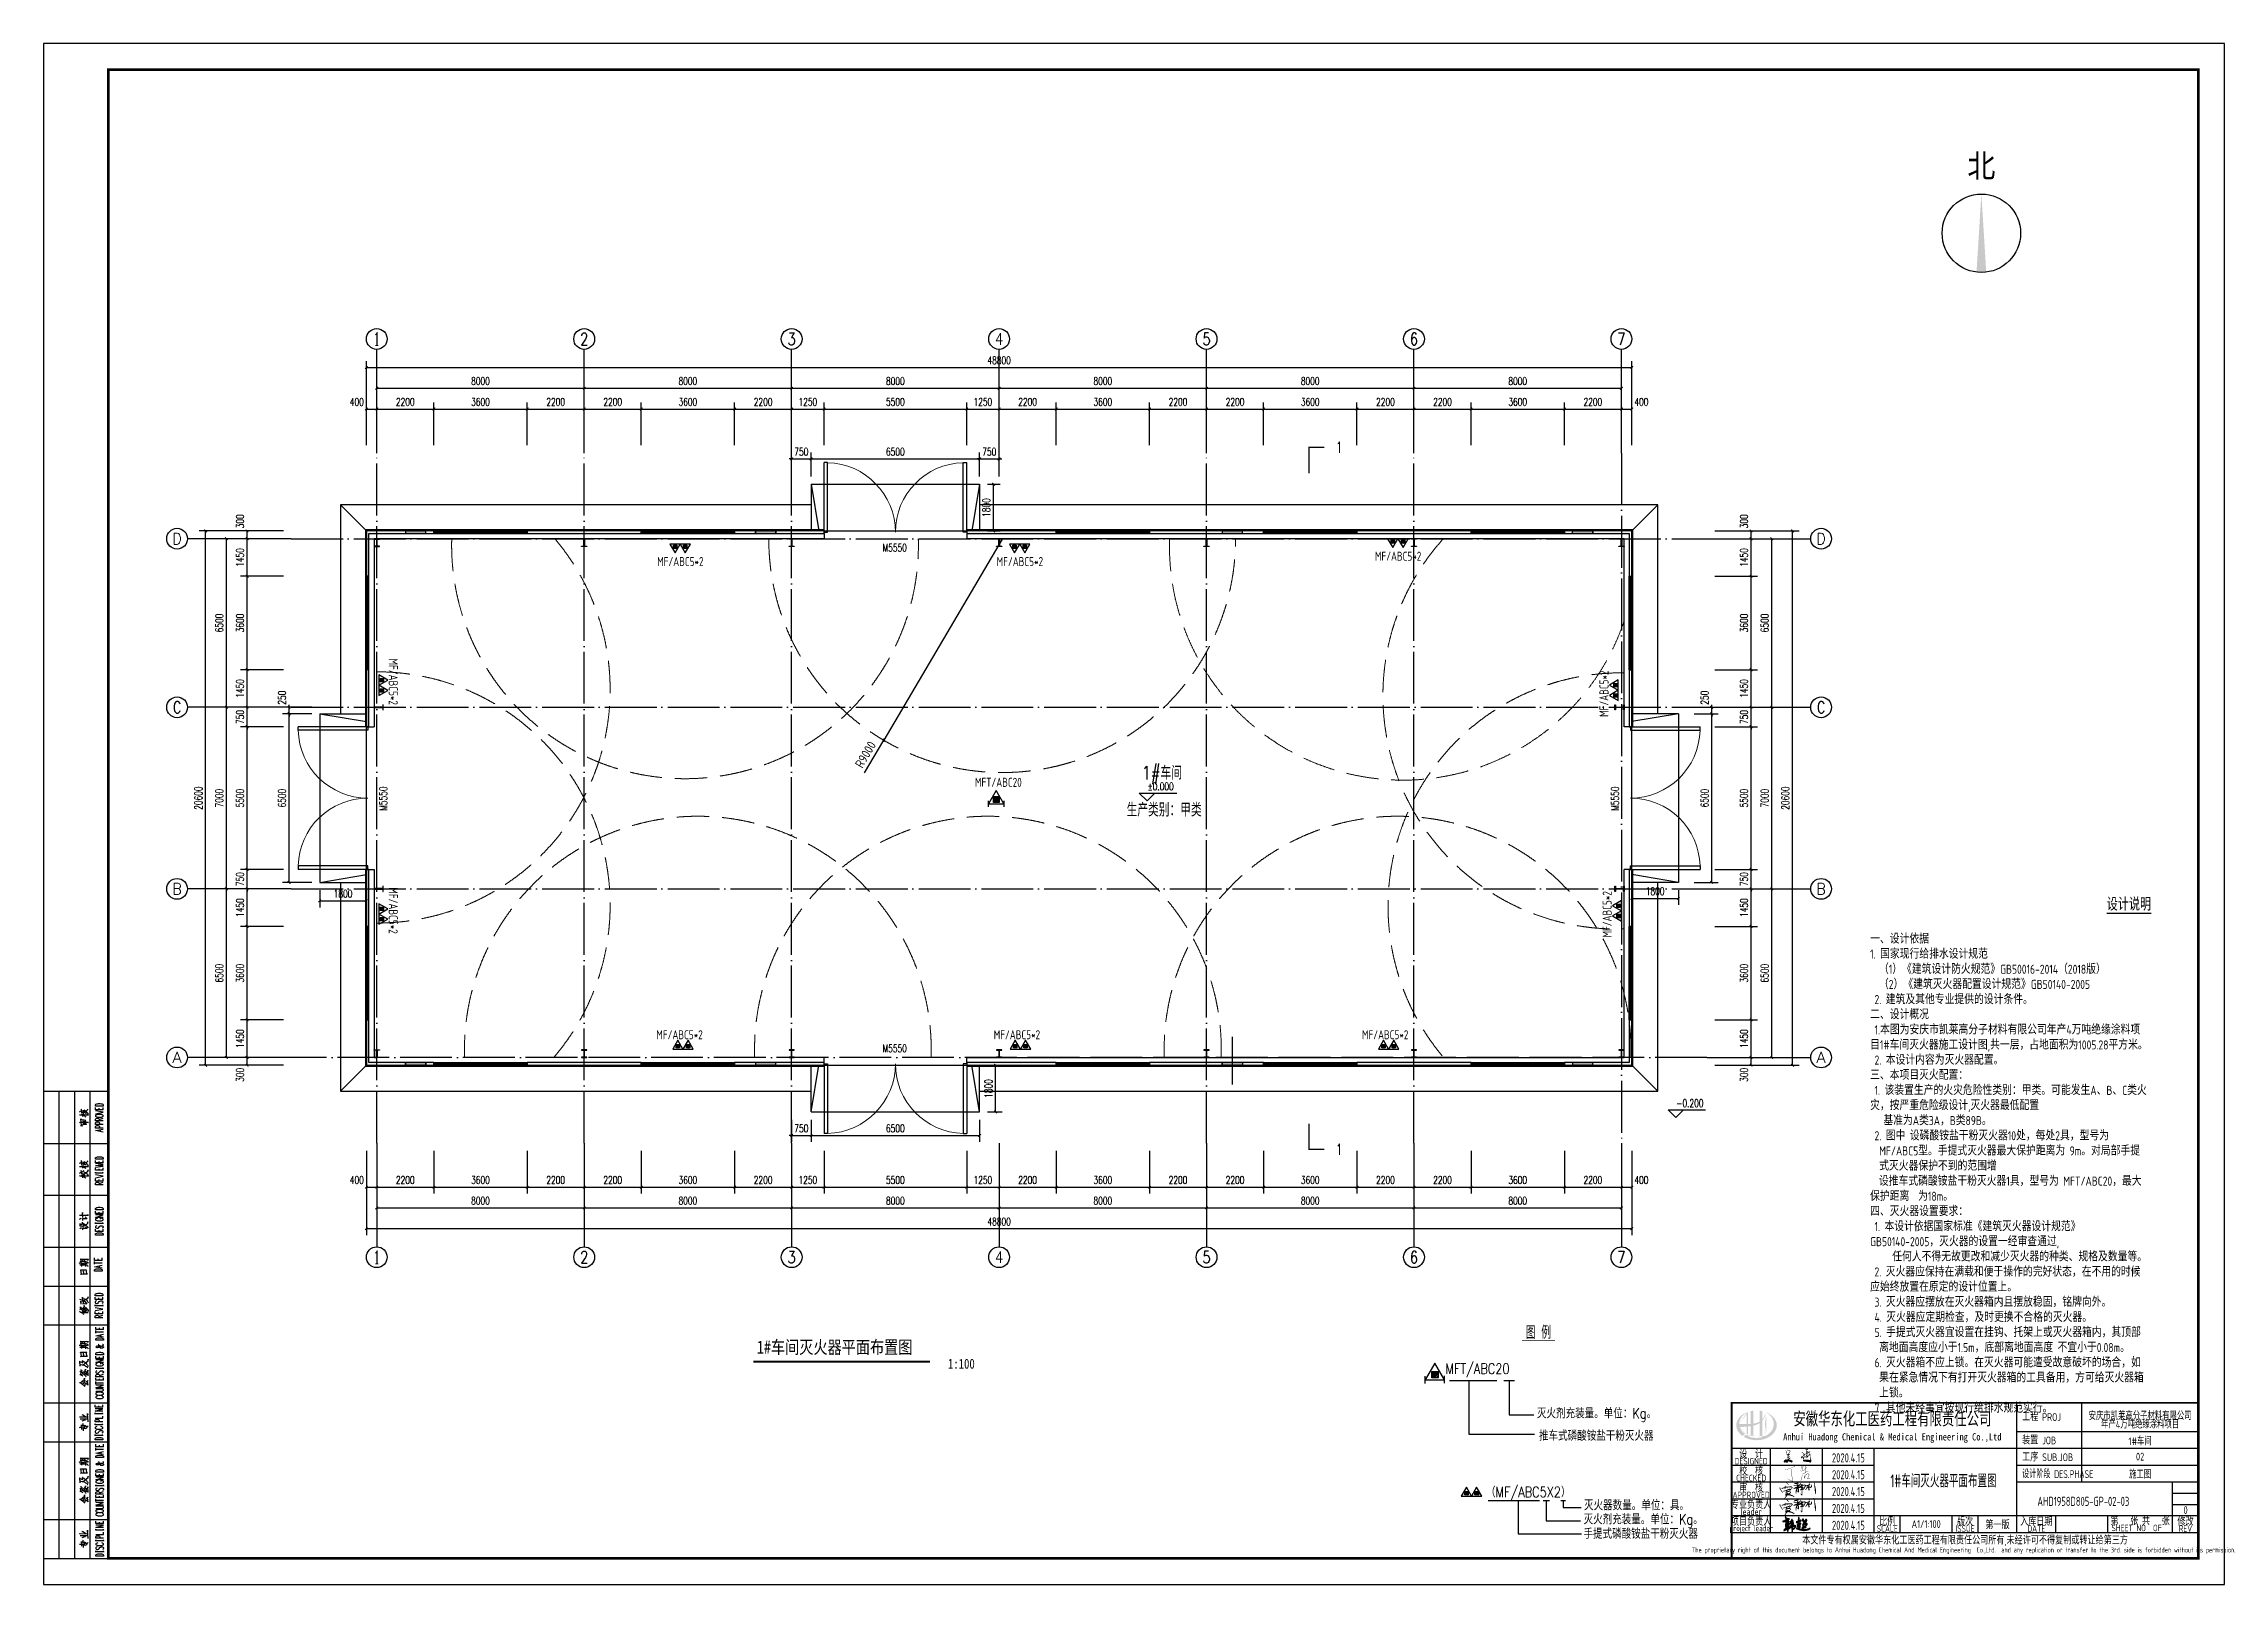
# Model space of a CAD drawing. Extents: x 4579863 to 4663963, y -547270 to -273670.
# Drawn here: x 4579863 to 4663963, y -482037 to -422637 of the extents above; entities that cross this region are included whole.
import ezdxf
from ezdxf.enums import TextEntityAlignment as Align

# ---------------------------------------------------------------- set-up
doc = ezdxf.new("R2010")
doc.units = 0
doc.header["$LTSCALE"] = 1000
doc.header["$MEASUREMENT"] = 0
doc.linetypes.add('DASH', pattern=[0.35, 0.25, -0.1])
doc.linetypes.add('DOTE', pattern=[2.42, 2, -0.2, 0.02, -0.2])
doc.layers.get('0').update_dxf_attribs({"linetype": 'CONTINUOUS'})
doc.layers.get('Defpoints').update_dxf_attribs({"linetype": 'CONTINUOUS'})
for name, color, linetype in [('$灭火器', 1, 'CONTINUOUS'), ('3T_BAR', 7, 'CONTINUOUS'), ('AXIS', 3, 'CONTINUOUS'), ('AXIS_TEXT', 7, 'CONTINUOUS'), ('DIM_ELEV', 3, 'CONTINUOUS'), ('DIM_SYMB', 3, 'CONTINUOUS'), ('DOTE', 252, 'CONTINUOUS'), ('gd灭火器', 51, 'CONTINUOUS'), ('PIPE-消防', 1, 'CONTINUOUS'), ('Prof', 2, 'CONTINUOUS'), ('PUB_DIM', 3, 'CONTINUOUS'), ('PUB_TEXT', 7, 'CONTINUOUS'), ('PUB_TITLE', 4, 'CONTINUOUS'), ('PUB_WALL', 9, 'CONTINUOUS'), ('STAIR', 5, 'CONTINUOUS'), ('TEXT_给水', 7, 'CONTINUOUS'), ('TWT_TEXT', 7, 'CONTINUOUS'), ('WALL-MOVE', 6, 'CONTINUOUS'), ('WINDOW', 4, 'CONTINUOUS'), ('WINDOW_TEXT', 7, 'CONTINUOUS'), ('外轮廓', 8, 'CONTINUOUS')]:
    doc.layers.add(name, color=color, linetype=linetype)
doc.layers.add('_0', color=7, linetype='CONTINUOUS', lineweight=25)
doc.styles.add('-隶书', font='', dxfattribs={"width": 0.8})
doc.styles.add('_HZTXT', font='txt.shx', dxfattribs={"width": 0.8, "bigfont": 'HZTXT.shx'})
doc.styles.add('_TCH_AXIS', font='COMPLEX', dxfattribs={"bigfont": 'GBCBIG'})
doc.styles.add('_TCH_DIM', font='SIMPLEX', dxfattribs={"bigfont": 'GBCBIG'})
doc.styles.add('_TCH_DIM_T3', font='SIMPLEX', dxfattribs={"width": 0.705882, "bigfont": 'GBCBIG'})
doc.styles.add('_TCH_LABEL', font='COMPLEX', dxfattribs={"bigfont": 'GBCBIG'})
doc.styles.add('_TCH_WINDOW', font='SIMPLEX', dxfattribs={"height": 3.5, "bigfont": 'GBCBIG'})
doc.styles.add('AHD', font='sceie.shx', dxfattribs={"width": 0.7, "bigfont": 'sceic.shx'})
doc.styles.add('COMPLEX', font='COMPLEX')
doc.styles.add('ECEC_TQ_S', font='')
doc.styles.add('HT', font='')
doc.styles.add('sceie', font='SCEIE', dxfattribs={"width": 0.75, "bigfont": 'SCEIC'})
doc.styles.get("Standard").update_dxf_attribs({"font": 'GBENOR', "bigfont": 'GBCBIG'})
doc.styles.add('TSSD_Rein', font='Tssdeng.shx', dxfattribs={"width": 0.7, "bigfont": 'hztxt.shx'})
doc.styles.add('公司标准', font='sceie.shx', dxfattribs={"width": 0.7, "height": 300, "bigfont": 'sceic.shx'})
doc.styles.get('-隶书').set_extended_font_data('SimSun')
doc.styles.get('ECEC_TQ_S').set_extended_font_data('SimSun')
doc.styles.get('HT').set_extended_font_data('SimSun')
doc.dimstyles.new('_TCH_ARCH&&100', dxfattribs={"dimtxt": 297.5, "dimasz": 100, "dimexe": 250, "dimexo": 300, "dimgap": 126.25, "dimtad": 1, "dimdec": 0, "dimzin": 0, "dimdsep": 46, "dimtxsty": '_TCH_DIM_T3', "dimblk": 'ARCHTICK', "dimcen": 0.09, "dimclrt": 7, "dimazin": 2, "dimtfac": 1, "dimtdec": 0, "dimtix": 1, "dimtmove": 2, "dimatfit": 3, "dimfxl": 0, "dimtolj": 1, "dimtzin": 0, "dimarcsym": 0})
doc.dimstyles.get("Standard").update_dxf_attribs({"dimscale": 100, "dimtxt": 3.5, "dimasz": 1, "dimexe": 2.5, "dimexo": 3, "dimgap": 1.5, "dimtad": 1, "dimdec": 0, "dimzin": 0, "dimdsep": 46, "dimtxsty": 'Standard', "dimblk": 'ARCHTICK', "dimcen": 0.09, "dimadec": 0, "dimazin": 0, "dimtfac": 1, "dimtdec": 0, "dimtix": 1, "dimtmove": 2, "dimatfit": 3, "dimfxl": 0, "dimtolj": 1, "dimtzin": 0, "dimarcsym": 0})

msp = doc.modelspace()

# ---------------------------------------------------------------- texts
at = {"layer": '$灭火器', "style": '_HZTXT', "width": 0.8}
for s, p in [('MFT/ABC20', (4633925.4, -473920.9)), ('（MF/ABC5X2）', (4635487.2, -478676.2))]:
    msp.add_text(s, height=400, dxfattribs=at).set_placement(p)
for s, height, style, width, p in [('灭火剂充装量。单位：Kg。', 400, '_HZTXT', 0.8, (4637452, -475637.3)), ('工程 PROJ', 300, 'AHD', 0.8, (4656162.8, -475736.7)), ('工程 PROJ', 300, 'AHD', 0.8, (4656162.8, -475736.7)), ('推车式磷酸铵盐干粉灭火器', 400, '_HZTXT', 0.8, (4637531.8, -476502.5)), ('装置 JOB', 300, 'AHD', 0.8, (4656162.8, -476636.7)), ('装置 JOB', 300, 'AHD', 0.8, (4656162.8, -476636.7)), ('设计阶段 DES.PHASE', 300, 'AHD', 0.7, (4656162.8, -477936.7)), ('设计阶段 DES.PHASE', 300, 'AHD', 0.7, (4656162.8, -477936.7)), ('工序 SUB.JOB', 300, 'AHD', 0.8, (4656162.8, -477286.7)), ('工序 SUB.JOB', 300, 'AHD', 0.8, (4656162.8, -477286.7)), ('灭火剂充装量。单位：Kg。', 400, '_HZTXT', 0.8, (4639250.9, -479723.7)), ('灭火器数量。单位：具。 ', 400, '_HZTXT', 0.8, (4639268.1, -479182.1)), ('手提式磷酸铵盐干粉灭火器', 400, '_HZTXT', 0.8, (4639245.2, -480281.4))]:
    msp.add_text(s, height=height, dxfattribs=dict(style=style, width=width)).set_placement(p)
for s, height, style, width, p in [('安徽华东化工医药工程有限责任公司', 500, 'ECEC_TQ_S', 0.7, (4651157.7, -475636.7)), ('安徽华东化工医药工程有限责任公司', 500, 'ECEC_TQ_S', 0.7, (4651157.7, -475636.7)), ('设  计', 300, 'AHD', 0.8, (4645712.8, -476986.7)), ('设  计', 300, 'AHD', 0.8, (4645712.8, -476986.7)), ('Anhui Huadong Chemical & Medical Engineering Co.,Ltd', 280, 'ECEC_TQ_S', 0.85, (4651157.7, -476386.7)), ('Anhui Huadong Chemical & Medical Engineering Co.,Ltd', 280, 'ECEC_TQ_S', 0.85, (4651157.7, -476386.7)), ('DESIGNED', 250, 'AHD', 0.8, (4645712.8, -477286.7)), ('DESIGNED', 250, 'AHD', 0.8, (4645712.8, -477286.7)), ('校  核', 300, 'AHD', 0.8, (4645712.8, -477636.7)), ('校  核', 300, 'AHD', 0.8, (4645712.8, -477636.7)), ('APPROVED', 250, 'AHD', 0.8, (4645712.8, -478586.7)), ('APPROVED', 250, 'AHD', 0.8, (4645712.8, -478586.7)), ('CHECKED', 250, 'AHD', 0.8, (4645712.8, -477936.7)), ('CHECKED', 250, 'AHD', 0.8, (4645712.8, -477936.7)), ('审  核', 300, 'AHD', 0.8, (4645712.8, -478286.7)), ('审  核', 300, 'AHD', 0.8, (4645712.8, -478286.7)), ('1#车间灭火器平面布置图', 500, 'AHD', 0.7, (4653131.7, -478020.7)), ('专业负责人', 300, 'AHD', 0.8, (4645712.8, -478936.7)), ('leader', 250, 'AHD', 0.8, (4645712.8, -479236.7)), ('project leader', 225, 'AHD', 0.8, (4645716.9, -479906.7)), ('项目负责人', 300, 'AHD', 0.8, (4645712.8, -479586.7)), ('本文件专有权属安徽华东化工医药工程有限责任公司所有,未经许可不得复制或转让给第三方', 300, 'AHD', 0.8, (4653962.8, -480336.7)), ('本文件专有权属安徽华东化工医药工程有限责任公司所有,未经许可不得复制或转让给第三方', 300, 'AHD', 0.8, (4653962.8, -480336.7)), ('SCALE', 250, 'AHD', 0.8, (4650962.8, -479886.7)), ('SCALE', 250, 'AHD', 0.8, (4650962.8, -479886.7)), ('比例', 300, 'AHD', 0.8, (4650962.8, -479586.7)), ('比例', 300, 'AHD', 0.8, (4650962.8, -479586.7)), ('ISSUE', 250, 'AHD', 0.8, (4653962.8, -479886.7)), ('ISSUE', 250, 'AHD', 0.8, (4653962.8, -479886.7)), ('版次', 300, 'AHD', 0.8, (4653962.8, -479586.7)), ('版次', 300, 'AHD', 0.8, (4653962.8, -479586.7)), ('入库日期', 300, 'AHD', 0.8, (4656712.8, -479586.7)), ('入库日期', 300, 'AHD', 0.8, (4656712.8, -479586.7)), ('DATE', 250, 'AHD', 0.8, (4656712.8, -479886.7)), ('DATE', 250, 'AHD', 0.8, (4656712.8, -479886.7)), ('第   张 共   张', 300, 'AHD', 0.8, (4660712.8, -479561.7)), ('SHEET NO  OF  ', 250, 'AHD', 0.8, (4660712.8, -479861.7)), ('SHEET NO  OF  ', 250, 'AHD', 0.8, (4660712.8, -479861.7)), ('修改', 300, 'AHD', 0.8, (4662462.8, -479586.7)), ('修改', 300, 'AHD', 0.8, (4662462.8, -479586.7)), ('REV', 250, 'AHD', 0.8, (4662462.8, -479886.7)), ('REV', 250, 'AHD', 0.8, (4662462.8, -479886.7)), ('The proprietary right of this document belongs to Anhui Huadong Chemical And Medical Engineering  Co.,Ltd.  and any replication or transfer to the 3rd. side is forbidden without its permission. ', 200, 'AHD', 0.8, (4653962.8, -480736.7)), ('The proprietary right of this document belongs to Anhui Huadong Chemical And Medical Engineering  Co.,Ltd.  and any replication or transfer to the 3rd. side is forbidden without its permission. ', 200, 'AHD', 0.8, (4653962.8, -480736.7))]:
    msp.add_text(s, height=height, dxfattribs=dict(style=style, width=width)).set_placement(p, align=Align.MIDDLE)
at = {"width": 0.8}
for tag, text, height, style, p in [('2020.4.15', '200320-02-040', 350, 'sceie', (4649462.1, -477158.1)), ('2020.4.15', '200320-02-040', 350, 'sceie', (4649462.1, -477808.1)), ('2020.4.15', '200320-02-040', 350, 'sceie', (4649462.1, -478458.1)), ('2020.4.15', '200320-02-040', 350, 'sceie', (4649462.1, -479108.1)), ('0', '0', 300, 'AHD', (4662466.9, -479172.8)), ('0', '0', 300, 'AHD', (4662466.9, -479172.8)), ('2020.4.15', '200320-02-040', 350, 'sceie', (4649462.1, -479758.1)), ('A1/1:100', '1:100', 300, 'AHD', (4652462.8, -479711.7)), ('第一版', '0', 300, 'AHD', (4655212.8, -479711.7))]:
    msp.add_attdef(tag, text=text, height=height, dxfattribs=dict(at, style=style)).set_placement(p, align=Align.MIDDLE)
at = {"layer": 'AXIS', "style": 'TSSD_Rein', "width": 0.7}
for s, p in [('安庆市凯莱高分子材料有限公司', (4660712.8, -475509.1)), ('年产4万吨绝缘涂料项目', (4660712.8, -475832.1)), ('1#车间', (4660712.8, -476482.8)), ('施工图', (4660712.8, -477761.7)), ('02', (4660712.8, -477111.7))]:
    msp.add_text(s, height=300, dxfattribs=at).set_placement(p, align=Align.MIDDLE)
at = {"layer": 'PIPE-消防', "insert": (4650300.5, -455562.3), "char_height": 350, "width": 10685.93, "attachment_point": 1, "style": '公司标准'}
msp.add_mtext('{\\W0.9;                                                    \\H1.429x; \\L设计说明\\H0.7x;\\l\\P\\P一、设计依据\\P1. 国家现行给排水设计规范\\P  （1）《建筑设计防火规范》GB50016-2014（2018版）\\P  （2）《建筑灭火器配置设计规范》GB50140-2005\\P 2. 建筑及其他专业提供的设计条件。\\P二、设计概况\\P\\A1; 1.本图为安庆市凯莱高分子材料有限公司年产4万吨绝缘涂料项目1#车间灭火器施工设计图,共一层，占地面积为1005.28平方米。\\A0;\\H0.9997x;\\P 2. 本设计内容为灭火器配置。\\P三、本项目灭火配置：\\P 1. 该装置生产的火灾危险性类别：甲类。可能发生A、B、C类火灾，按严重危险级设计,灭火器最低配置\\P   基准为A类3A，B类89B。\\P\\pi-350,l350; 2. 图中 \\H0.9997x;设磷酸铵盐干粉灭火器10处，每处2具，型号为 MF/ABC5型。手提式灭火器最大保护距离为 9m。对局部手提式灭火器保护不到的范围增\\P\\pi0,l0;  设推车式磷酸铵盐干粉灭火器1具，型号为 MFT/ABC20，最大保护距离  为18m。\\P四、灭火器设置要求：\\P 1. 本设计依据国家标准《建筑灭火器设计规范》GB50140-2005，灭火器的设置一经审查通过,\\P     任何人不得无故更改和减少灭火器的种类、规格及数量等。\\P 2. 灭火器应保持在满载和便于操作的完好状态，在不用的时候应始终放置在原定的设计位置上。\\P 3. 灭火器应摆放在灭火器箱内且摆放稳固，铭牌向外。\\P 4. 灭火器应定期检查，及时更换不合格的灭火器。\\P\\pi-350,l350; 5. 手提式灭火器宜设置在挂钩、托架上或灭火器箱内，其顶部离地面高度应小于1.5m，底部离地面高度 不宜小于0.08m。\\P 6. 灭火器箱不应上锁。在灭火器可能遭受故意破坏的场合，如果在紧急情况下有打开灭火器箱的工具备用，方可给灭火器箱上锁。\\P\\pi0,l0; 7. 其他未经事宜按现行给排水规范实行。}', dxfattribs=at)
at = {"layer": 'PUB_DIM'}
for s, height, style, width, p in [('北', 900.8, 'HT', 0.88, (4654049.8, -427797.7, -12083.9)), ('1#车间', 517.24, '_HZTXT', 0.8, (4622207, -451010.9)), ('生产类别：甲类', 517.24, '_HZTXT', 0.8, (4621627.2, -452435.9))]:
    msp.add_text(s, height=height, dxfattribs=dict(at, style=style, width=width)).set_placement(p)
at = {"layer": 'PUB_TEXT', "color": 0, "style": '_TCH_LABEL', "width": 0.705882}
for p in [(4629692, -438411.1), (4629692, -465481.3)]:
    msp.add_text('1', height=425, dxfattribs=at).set_placement(p)
at = {"layer": 'PUB_TEXT', "style": '_TCH_DIM', "width": 0.705882}
for s, p in [('%%P0.000', (4622436.6, -451422.8)), ('-0.200', (4642828.6, -463634.4))]:
    msp.add_text(s, height=297.5, dxfattribs=at).set_placement(p)
at = {"layer": 'PUB_TEXT', "color": 8, "style": '-隶书', "width": 0.8}
for s, height, p in [('1#车间灭火器平面布置图', 500, (4607367.3, -473141.3)), ('1:100', 379.75, (4614738.5, -473721.7))]:
    msp.add_text(s, height=height, dxfattribs=at).set_placement(p)
at = {"layer": 'TEXT_给水', "color": 4, "style": 'sceie', "width": 0.8}
msp.add_text('AHD1958D805-GP-02-03', height=350, dxfattribs=at).set_placement((4656752.4, -479010.4))
at = {"layer": 'TWT_TEXT', "color": 7, "style": '公司标准', "width": 0.8}
msp.add_text('图 例', height=500, dxfattribs=at).set_placement((4637019.7, -472571.1))

# ---------------------------------------------------------------- blocks, each defined once
blk = doc.blocks.new('A$C04D97144')
for p, q in [((6, 0), (6, 180)), ((12, 0), (12, 180)), ((18, 0), (18, 180)), ((0, 160), (25, 160)), ((0, 140), (25, 140)), ((0, 120), (25, 120)), ((0, 105), (25, 105)), ((0, 90), (25, 90)), ((0, 60), (25, 60)), ((0, 45), (25, 45)), ((0, 15), (25, 15))]:
    blk.add_line(p, q)
blk.add_lwpolyline([(0, 180), (0, 0), (25, 0), (25, 180)], close=True)
for points in [[(13.81, 170.94), (13.95, 171.05), (13.92, 171.02), (17.27, 171.02), (17, 170.98), (16.72, 171.02)], [(13.86, 172.15), (14.14, 172.35), (14.27, 172.38), (14.34, 172.35)], [(14.56, 166.93), (14.41, 169.49), (14.31, 169.43), (14.77, 169.08)], [(14.77, 171.68), (14.55, 173.26), (14.52, 173.14), (14.6, 172.92)], [(14.74, 172.24), (14.91, 172.21), (15.58, 171.72), (15.62, 171.68), (15.41, 172.54)], [(14.8, 171.44), (14.97, 170.34)], [(16.18, 168.75), (16.32, 168.86), (14.97, 169.04), (15.08, 169.08), (15.27, 167.31)], [(14.99, 171.05), (15.44, 170.8), (15.79, 170.59), (16.04, 170.42), (16.29, 170.2)], [(15.02, 167.18), (15.27, 167.25), (16.53, 167.36), (16.29, 167.32), (16.18, 168.75), (16.15, 168.58), (16.21, 168.27)], [(15.05, 172.71), (15.19, 172.68), (15.62, 172.35), (15.65, 172.32), (15.93, 172.07), (16.21, 171.79), (16.46, 171.47)], [(15.19, 171.05), (15.54, 171.41)], [(15.62, 172.92), (15.82, 172.82), (16.28, 172.49), (16.56, 172.15), (16.86, 171.79), (17.09, 171.47), (17.27, 171.22)], [(15.73, 167.59), (15.62, 168.61)], [(16.39, 172.38), (16.86, 172.95), (17.09, 173.06), (16.81, 172.89)], [(22.97, 174.41), (20.03, 174.41), (20.03, 174.9), (20.17, 175.1), (20.47, 175.24), (20.72, 175.32), (21.18, 175.38), (21.87, 175.38), (22.28, 175.32), (22.58, 175.24), (22.83, 175.1), (22.97, 174.9), (22.97, 174.41), (22.97, 174.41)], [(22.97, 173), (20.03, 173), (20.03, 173.91)], [(20.03, 171.46), (22.97, 172.02), (20.03, 172.59)], [(20.03, 170.48), (20.17, 170.34), (20.47, 170.2), (20.72, 170.14), (21.18, 170.06), (21.87, 170.06), (22.28, 170.14), (22.58, 170.2), (22.83, 170.34), (22.97, 170.48), (22.97, 170.77), (22.83, 170.91), (22.58, 171.05), (22.28, 171.11), (21.87, 171.19), (21.18, 171.19), (20.72, 171.11), (20.47, 171.05), (20.17, 170.91), (20.03, 170.77), (20.03, 170.48), (20.03, 170.48)], [(22.97, 168.74), (20.03, 168.74), (20.03, 169.37), (20.17, 169.57), (20.33, 169.65), (20.58, 169.71), (20.88, 169.71), (21.18, 169.65), (21.27, 169.57), (21.43, 169.37), (21.43, 168.74)], [(22.97, 167.34), (20.03, 167.34), (20.03, 167.97), (20.17, 168.17), (20.33, 168.24), (20.58, 168.31), (21.02, 168.31), (21.27, 168.24), (21.43, 168.17), (21.57, 167.97), (21.57, 167.34)], [(21.43, 173), (21.43, 173.56)], [(21.43, 169.23), (22.97, 169.71)], [(22.97, 173), (22.97, 173.91)], [(13.78, 167.95), (14.06, 168.13), (14.27, 168.19)], [(14.27, 166.93), (14.52, 166.93), (14.71, 166.88), (14.91, 166.82), (15.05, 166.76)], [(14.66, 168.06), (14.71, 168.13), (17.28, 168.09), (17.03, 168.05), (16.72, 168.09)], [(22.97, 165.93), (20.03, 165.93), (20.03, 166.57), (20.17, 166.77), (20.33, 166.84), (20.58, 166.92), (21.02, 166.92), (21.27, 166.84), (21.43, 166.77), (21.57, 166.57), (21.57, 165.93)], [(22.97, 164.39), (20.03, 164.95), (22.97, 165.52)], [(21.98, 164.61), (21.98, 165.3)], [(13.86, 152.26), (14.14, 152.46), (14.27, 152.49), (14.34, 152.46)], [(14.77, 151.79), (14.55, 153.37), (14.52, 153.26), (14.6, 153.03)], [(14.74, 152.35), (14.91, 152.32), (15.58, 151.84), (15.62, 151.79), (15.41, 152.67)], [(14.8, 151.55), (14.97, 150.45)], [(15.05, 152.82), (15.19, 152.81), (15.62, 152.46), (15.65, 152.43), (15.93, 152.18), (16.21, 151.9), (16.46, 151.58)], [(15.19, 151.16), (15.54, 151.52)], [(15.62, 153.03), (15.82, 152.95), (16.28, 152.6), (16.56, 152.26), (16.86, 151.9), (17.09, 151.58), (17.27, 151.33)], [(16.39, 152.49), (16.86, 153.06), (17.09, 153.17), (16.81, 153)], [(22.97, 153.91), (20.03, 153.91), (20.03, 154.4), (20.17, 154.6), (20.47, 154.74), (20.72, 154.82), (21.18, 154.88), (21.87, 154.88), (22.28, 154.82), (22.58, 154.74), (22.83, 154.6), (22.97, 154.4), (22.97, 153.91), (22.97, 153.91)], [(22.97, 152.51), (20.03, 152.51), (20.03, 153.42)], [(20.03, 150.83), (22.97, 151.18), (20.03, 151.52), (22.97, 151.88), (20.03, 152.23)], [(21.43, 152.51), (21.43, 153.06)], [(22.97, 152.51), (22.97, 153.42)], [(13.81, 151.05), (13.95, 151.16), (13.92, 151.13), (17.27, 151.13), (17, 151.1), (16.72, 151.13)], [(13.81, 148.52), (14.06, 148.69), (14.23, 148.76), (14.41, 148.76)], [(13.81, 147.36), (13.98, 147.5), (13.92, 147.45), (17.27, 147.45), (17.06, 147.39), (16.78, 147.45)], [(14.71, 148.1), (14.52, 149.54), (14.49, 149.43), (14.55, 149.29)], [(14.74, 147.84), (14.94, 146.76)], [(14.91, 149.01), (15.22, 149.35), (15.36, 149.43), (15.54, 149.54)], [(14.91, 148.47), (15.13, 148.44), (15.54, 148.16), (15.82, 147.95), (15.93, 147.84)], [(14.94, 147.45), (15.33, 147.28), (15.68, 147.08), (15.99, 146.89), (16.28, 146.65)], [(14.99, 151.16), (15.44, 150.91), (15.79, 150.7), (16.04, 150.53), (16.29, 150.31)], [(15.08, 147.47), (15.44, 147.88)], [(15.33, 148.98), (15.57, 149.01), (15.96, 148.83), (16.28, 148.66), (16.53, 148.47), (16.72, 148.3), (16.92, 148.13), (17.09, 147.92), (17.27, 147.67)], [(15.73, 148.21), (15.79, 148.3), (17.09, 149.29), (17.12, 149.82), (17.03, 149.32), (16.92, 149.18)], [(22.97, 149.7), (20.03, 149.7), (20.03, 150.61)], [(20.03, 148.52), (20.03, 148.98), (20.03, 148.71), (22.89, 148.71), (22.89, 148.52), (22.89, 148.98)], [(20.03, 146.76), (22.97, 147.33), (20.03, 147.89)], [(22.97, 145.5), (20.03, 145.5), (20.03, 146.42)], [(22.97, 144.03), (20.03, 144.03), (20.03, 144.67), (20.17, 144.88), (20.33, 144.94), (20.58, 145.02), (20.88, 145.02), (21.18, 144.94), (21.27, 144.88), (21.43, 144.67), (21.43, 144.03)], [(21.43, 149.7), (21.43, 150.26)], [(21.43, 145.5), (21.43, 146.07)], [(21.43, 144.53), (22.97, 145.02)], [(22.97, 149.7), (22.97, 150.61)], [(22.97, 145.5), (22.97, 146.42)], [(22.97, 134.41), (20.03, 134.41), (20.03, 134.9), (20.17, 135.1), (20.47, 135.25), (20.72, 135.31), (21.18, 135.39), (21.87, 135.39), (22.28, 135.31), (22.58, 135.25), (22.83, 135.1), (22.97, 134.9), (22.97, 134.41), (22.97, 134.41)], [(13.78, 132.37), (13.98, 132.39), (17.28, 132.39), (17.06, 132.37), (16.78, 132.39)], [(13.86, 130.75), (14.14, 130.97), (14.28, 131.08), (14.45, 131.15)], [(13.92, 128.22), (14.17, 128.26), (14.45, 128.26), (14.71, 128.19), (14.97, 128.11), (15.13, 128), (15.27, 127.89), (15.41, 127.75)], [(13.98, 127.12), (14.38, 127.45), (14.55, 127.52)], [(14.14, 128.29), (14.09, 129.06), (14, 128.99), (14.23, 128.9), (14.42, 128.9), (14.6, 128.9), (14.8, 128.9), (14.88, 128.93), (14.97, 128.99), (14.99, 129.1), (15.02, 129.24), (15.02, 129.45), (14.99, 129.56), (14.94, 129.64)], [(15.16, 126.7), (15.05, 127.45), (14.94, 127.34), (15.16, 127.31), (16.67, 127.3), (16.78, 127.16), (16.18, 127.75)], [(15.13, 131.49), (14.99, 133.33), (14.97, 133.22), (15.02, 132.98)], [(15.13, 130.33), (15.02, 131.11), (14.97, 131.07), (16.72, 131), (16.84, 130.89), (16.04, 131.66)], [(15.51, 128.11), (15.36, 129.21), (15.27, 129.13), (15.51, 129.02), (15.79, 128.88), (16.01, 128.74), (16.21, 128.6), (16.46, 128.37), (16.7, 128.11), (16.89, 127.86), (17.03, 127.66), (17.12, 127.49)], [(15.76, 128.08), (15.76, 128.15), (17, 129.2), (17.03, 129.73), (16.95, 129.2), (16.84, 129.06)], [(22.97, 133), (20.03, 133), (20.03, 133.91)], [(22.97, 131.46), (20.03, 131.46), (22.97, 132.45), (20.03, 132.45)], [(20.72, 131.19), (20.47, 131.11), (20.17, 130.97), (20.03, 130.83), (20.03, 130.55), (20.17, 130.42), (20.47, 130.28), (20.72, 130.2), (21.18, 130.14), (21.87, 130.14), (22.28, 130.2), (22.58, 130.28), (22.83, 130.42), (22.97, 130.55), (22.97, 130.83), (22.83, 130.97), (22.58, 131.11), (22.28, 131.19), (21.87, 131.19), (21.87, 130.83)], [(20.03, 129.02), (20.03, 129.48), (20.03, 129.21), (22.89, 129.21), (22.89, 129.02), (22.89, 129.48)], [(20.47, 128.24), (20.17, 128.1), (20.03, 127.89), (20.03, 127.61), (20.17, 127.41), (20.47, 127.27), (20.72, 127.27), (21.02, 127.33), (21.18, 127.41), (21.27, 127.55), (21.57, 127.97), (21.73, 128.1), (21.87, 128.18), (22.12, 128.24), (22.58, 128.24), (22.83, 128.1), (22.97, 127.89), (22.97, 127.61), (22.83, 127.41), (22.58, 127.27)], [(22.97, 126.01), (20.03, 126.01), (20.03, 126.92)], [(21.43, 133), (21.43, 133.56)], [(21.43, 126.01), (21.43, 126.56)], [(22.97, 133), (22.97, 133.91)], [(22.97, 126.01), (22.97, 126.92)], [(22.97, 124.61), (20.03, 124.61), (20.03, 125.1), (20.17, 125.3), (20.47, 125.44), (20.72, 125.52), (21.18, 125.58), (21.87, 125.58), (22.28, 125.52), (22.58, 125.44), (22.83, 125.3), (22.97, 125.1), (22.97, 124.61), (22.97, 124.61)], [(13.75, 113.87), (13.92, 113.91), (16.13, 113.83)], [(13.92, 113.06), (14.09, 113.13), (16.21, 113.13)], [(14.14, 114.51), (14.45, 114.6), (15.08, 114.6), (15.76, 114.57), (16.18, 114.51), (16.64, 114.37), (16.92, 114.2), (17.34, 113.88)], [(14.17, 109.58), (14.45, 109.64), (15.08, 109.67), (15.73, 109.69), (15.82, 109.69), (16.28, 109.69), (16.86, 109.69), (16.67, 109.69), (16.5, 110.8), (16.7, 111.02), (16.43, 111.08), (16.1, 111.08), (15.44, 111.12), (14.77, 111.13), (14.2, 111.13), (14.28, 111.16), (14.49, 109.67)], [(14.49, 114.6), (14.34, 115.45), (14.27, 115.36), (15.13, 115.36), (15.19, 115.36), (16.46, 115.39), (16.95, 115.36), (17.23, 115.33), (17.31, 115.31), (16.95, 114.89), (17.2, 115.28)], [(14.69, 112.61), (14.52, 114.29)], [(15.16, 113.16), (15.08, 113.66)], [(15.19, 114.62), (15.11, 115.11)], [(15.51, 109.69), (15.33, 110.8), (15.3, 110.69), (15.41, 110.42)], [(15.65, 113.17), (15.57, 113.63)], [(15.93, 114.57), (15.93, 114.62), (15.85, 115.07)], [(16.29, 112.53), (16.07, 114.29), (16.04, 114.2), (16.13, 114.09)], [(16.39, 113.63), (16.72, 113.94), (16.86, 113.94), (16.61, 113.83)], [(16.46, 113.17), (16.61, 113.16), (16.89, 112.92), (17.09, 112.72), (17.23, 112.53)], [(22.54, 114.92), (19.59, 114.92), (19.59, 115.83)], [(19.59, 113.44), (19.59, 114.43)], [(19.59, 113.94), (22.54, 113.94)], [(22.54, 111.9), (19.59, 112.47), (22.54, 113.03)], [(22.54, 110.72), (19.59, 110.72), (19.59, 111.21), (19.75, 111.41), (20.05, 111.56), (20.3, 111.63), (20.75, 111.7), (21.44, 111.7), (21.85, 111.63), (22.15, 111.56), (22.4, 111.41), (22.54, 111.21), (22.54, 110.72), (22.54, 110.72)], [(21, 114.92), (21, 115.48)], [(21.55, 112.12), (21.55, 112.81)], [(22.54, 114.92), (22.54, 115.83)], [(22.86, 101.27), (19.92, 101.27), (19.92, 101.75), (20.06, 101.97), (20.36, 102.11), (20.61, 102.18), (21.07, 102.24), (21.76, 102.24), (22.17, 102.18), (22.47, 102.11), (22.72, 101.97), (22.86, 101.75), (22.86, 101.27), (22.86, 101.27)], [(13.78, 95.27), (13.95, 95.23), (14.41, 94.98), (14.45, 94.98), (14.8, 94.75), (15.08, 94.56), (15.3, 94.35), (15.51, 94.18)], [(13.84, 99.93), (14.17, 99.88), (14.63, 99.71), (15.11, 99.49), (15.41, 99.32), (15.65, 99.21), (15.85, 99.08)], [(13.84, 96.29), (14.27, 96.08), (14.6, 95.91), (14.85, 95.72), (14.91, 95.69), (15.11, 95.55)], [(14.38, 96.02), (14.41, 96.14), (14.28, 96.99), (14.23, 96.93), (14.63, 96.65), (14.97, 96.4), (15.19, 96.16), (15.4, 95.91), (15.58, 95.66), (15.71, 95.49)], [(14.49, 98.06), (14.34, 99.21), (14.27, 99.08), (15.25, 98.94), (15.25, 99.08), (15.36, 98.23), (15.11, 98.19), (15.41, 98.23), (16.7, 98.2)], [(14.66, 95.91), (14.69, 96.02), (15.71, 97.13), (15.68, 97.5), (15.68, 97.13), (15.57, 96.99)], [(14.74, 94.86), (17.23, 94.86), (17, 94.81), (16.57, 94.86)], [(14.83, 95.3), (16.46, 95.3), (16.28, 95.27), (16.13, 95.3)], [(15.16, 99.49), (14.99, 100.76), (14.97, 100.62), (15.02, 100.39)], [(15.11, 100.2), (15.27, 100.2), (15.73, 100.07), (15.99, 99.96), (16.21, 99.85), (16.42, 99.71), (16.61, 99.54), (16.81, 99.35), (16.95, 99.11), (17.09, 98.89), (17.14, 98.72), (17.2, 98.55)], [(15.41, 96.4), (15.51, 96.36), (15.54, 96.33), (15.76, 96.05), (15.96, 95.83), (16.1, 95.63)], [(15.54, 99.35), (15.57, 99.43), (17.09, 100.31), (17.12, 100.84), (17.03, 100.34), (16.86, 100.2)], [(15.76, 96.62), (15.87, 96.57), (15.93, 96.54), (16.21, 96.22), (16.24, 96.16), (16.39, 96), (16.53, 95.77), (16.67, 95.55)], [(16.81, 98.12), (16.04, 99)], [(16.1, 96.88), (16.29, 96.79), (16.57, 96.47), (16.81, 96.19), (16.95, 95.91), (17.12, 95.63), (17.23, 95.38), (17.28, 95.17)], [(22.86, 99.87), (19.92, 99.87), (19.92, 100.78)], [(20.36, 99.3), (20.06, 99.16), (19.92, 98.96), (19.92, 98.67), (20.06, 98.47), (20.36, 98.33), (20.61, 98.33), (20.91, 98.39), (21.07, 98.47), (21.16, 98.61), (21.46, 99.02), (21.62, 99.16), (21.76, 99.24), (22.01, 99.3), (22.47, 99.3), (22.72, 99.16), (22.86, 98.96), (22.86, 98.67), (22.72, 98.47), (22.47, 98.33)], [(19.92, 97.28), (19.92, 97.75), (19.92, 97.48), (22.78, 97.48), (22.78, 97.28), (22.78, 97.75)], [(19.92, 95.53), (22.86, 96.08), (19.92, 96.65)], [(22.86, 94.26), (19.92, 94.26), (19.92, 95.17)], [(22.86, 92.8), (19.92, 92.8), (19.92, 93.43), (20.06, 93.63), (20.22, 93.71), (20.47, 93.77), (20.77, 93.77), (21.07, 93.71), (21.16, 93.63), (21.32, 93.43), (21.32, 92.8)], [(21.32, 99.87), (21.32, 100.43)], [(21.32, 94.26), (21.32, 94.83)], [(21.32, 93.29), (22.86, 93.77)], [(22.86, 99.87), (22.86, 100.78)], [(22.86, 94.26), (22.86, 95.17)], [(23.05, 88.31), (20.09, 88.31), (20.09, 89.22)], [(20.09, 86.83), (20.09, 87.82)], [(20.09, 87.33), (23.05, 87.33)], [(23.05, 85.29), (20.09, 85.86), (23.05, 86.42)], [(23.05, 84.11), (20.09, 84.11), (20.09, 84.6), (20.25, 84.8), (20.55, 84.94), (20.8, 85.02), (21.26, 85.09), (21.95, 85.09), (22.34, 85.02), (22.65, 84.94), (22.89, 84.8), (23.05, 84.6), (23.05, 84.11), (23.05, 84.11)], [(21.49, 88.31), (21.49, 88.87)], [(22.04, 85.51), (22.04, 86.2)], [(23.05, 88.31), (23.05, 89.22)], [(13.75, 82.18), (13.92, 82.23), (16.13, 82.15)], [(14.14, 74.09), (14, 76.02), (13.89, 75.88), (14.06, 75.82), (14.6, 75.63), (15.13, 75.42), (15.08, 75.38), (15.08, 75.42), (14.97, 76.24), (14.88, 76.16), (15.19, 76.02), (15.47, 75.88), (15.68, 75.77), (15.85, 75.63), (16.13, 75.42), (16.35, 75.24), (16.57, 75), (16.72, 74.8), (16.89, 74.54), (17.06, 74.26), (17.2, 74.04)], [(13.92, 81.38), (14.09, 81.44), (16.21, 81.44)], [(14.14, 82.82), (14.45, 82.9), (15.08, 82.9), (15.76, 82.89), (16.18, 82.82), (16.64, 82.68), (16.92, 82.51), (17.34, 82.19)], [(14.17, 77.89), (14.45, 77.95), (15.08, 77.98), (15.73, 78), (15.82, 78), (16.28, 78), (16.86, 78), (16.67, 78), (16.5, 79.12), (16.7, 79.34), (16.43, 79.4), (16.1, 79.4), (15.44, 79.43), (14.77, 79.45), (14.2, 79.45), (14.28, 79.48), (14.49, 77.98)], [(14.49, 82.9), (14.34, 83.77), (14.27, 83.67), (15.13, 83.67), (15.19, 83.67), (16.46, 83.7), (16.95, 83.67), (17.23, 83.64), (17.31, 83.62), (16.95, 83.2), (17.2, 83.59)], [(14.69, 80.92), (14.52, 82.6)], [(15.16, 81.46), (15.08, 81.97)], [(15.19, 82.93), (15.11, 83.42)], [(15.22, 74.69), (17.12, 76.16), (17.12, 76.76), (17.06, 76.23), (17.03, 76.16), (16.81, 75.94)], [(15.51, 78), (15.33, 79.12), (15.3, 79.01), (15.41, 78.74)], [(15.65, 81.49), (15.57, 81.94)], [(15.93, 82.89), (15.93, 82.93), (15.85, 83.39)], [(16.29, 80.84), (16.07, 82.6), (16.04, 82.51), (16.13, 82.4)], [(16.39, 81.94), (16.72, 82.26), (16.86, 82.26), (16.61, 82.15)], [(16.46, 81.49), (16.61, 81.46), (16.89, 81.24), (17.09, 81.03), (17.23, 80.84)], [(21.35, 82.43), (21.26, 82.43), (21.1, 82.35), (21.1, 82.29), (21.26, 82.21), (21.49, 82.15), (22.2, 82.01), (22.65, 81.87), (22.89, 81.72), (23.05, 81.58), (23.05, 81.3), (22.89, 81.17), (22.75, 81.1), (22.5, 81.03), (22.2, 81.03), (21.95, 81.1), (21.79, 81.17), (21.26, 81.66), (21.1, 81.72), (20.8, 81.8), (20.55, 81.8), (20.25, 81.72), (20.09, 81.58), (20.25, 81.44), (20.55, 81.38), (20.8, 81.38), (21.26, 81.44), (21.65, 81.58), (22.65, 81.94), (22.89, 82.08), (23.05, 82.21), (23.05, 82.35), (22.89, 82.43), (22.75, 82.43)], [(23.05, 78.5), (20.09, 78.5), (20.09, 78.99), (20.25, 79.21), (20.55, 79.35), (20.8, 79.41), (21.26, 79.49), (21.95, 79.49), (22.34, 79.41), (22.65, 79.35), (22.89, 79.21), (23.05, 78.99), (23.05, 78.5), (23.05, 78.5)], [(23.05, 77.11), (20.09, 77.11), (20.09, 78.02)], [(23.05, 75.57), (20.09, 75.57), (23.05, 76.56), (20.09, 76.56)], [(21.49, 77.11), (21.49, 77.67)], [(23.05, 77.11), (23.05, 78.02)], [(13.89, 67.85), (14.03, 67.84), (14.49, 67.57), (14.97, 67.24), (15.27, 66.96), (15.62, 66.61), (15.93, 66.27)], [(13.92, 72), (14.06, 72.03), (14.85, 71.69)], [(13.92, 70.95), (14.12, 70.92), (14.55, 70.7), (14.88, 70.49), (15.16, 70.27)], [(14.23, 74.8), (14.38, 74.8), (14.91, 74.69), (15.22, 74.61), (15.54, 74.5), (15.87, 74.36), (16.15, 74.18), (16.5, 73.98), (16.75, 73.79), (16.98, 73.55), (17.09, 73.44)], [(14.23, 67.74), (15.76, 69.05), (15.76, 69.08), (15.79, 69.5), (15.71, 69.05), (15.57, 68.87)], [(14.49, 70.73), (14.41, 71.54)], [(14.56, 71.83), (14.42, 72.85)], [(14.52, 70.92), (14.94, 71.12)], [(14.6, 72.14), (15.05, 72.39)], [(14.85, 71.48), (14.99, 71.47), (15.51, 71.01), (15.57, 70.98), (15.82, 70.74), (16.13, 70.35), (16.28, 70.16), (16.42, 69.96)], [(15.05, 71.43), (16.13, 72.56), (16.13, 73.02), (16.1, 72.56), (15.9, 72.33)], [(15.4, 67.27), (15.4, 67.29), (15.4, 67.35), (15.27, 68.26), (15.27, 68.13), (15.33, 67.99)], [(15.76, 71.86), (15.87, 70.95)], [(16.04, 66.69), (16.07, 66.82), (15.9, 68.76), (15.87, 68.65), (15.9, 68.54)], [(16.04, 71.37), (16.46, 71.48), (16.7, 71.43), (16.39, 71.43)], [(16.07, 72.08), (16.28, 72.08), (17.06, 71.75)], [(16.13, 67.63), (16.24, 67.6), (16.78, 67.18), (17.09, 66.93), (17.12, 66.83), (16.86, 68.4), (16.39, 67.99)], [(16.28, 70.84), (16.64, 70.98), (16.81, 70.98), (16.57, 70.95)], [(16.86, 68.4), (17, 68.51), (17.17, 68.59)], [(17.14, 70.46), (17, 72.63), (17, 72.49), (17.03, 72.17)], [(20.8, 75.28), (20.55, 75.22), (20.25, 75.08), (20.09, 74.94), (20.09, 74.65), (20.25, 74.51), (20.55, 74.37), (20.8, 74.31), (21.26, 74.23), (21.95, 74.23), (22.34, 74.31), (22.65, 74.37), (22.89, 74.51), (23.05, 74.65), (23.05, 74.94), (22.89, 75.08), (22.65, 75.22), (22.34, 75.28), (21.95, 75.28), (21.95, 74.94)], [(20.55, 72.35), (20.25, 72.2), (20.09, 72), (20.09, 71.72), (20.25, 71.51), (20.55, 71.37), (20.8, 71.37), (21.1, 71.43), (21.26, 71.51), (21.35, 71.65), (21.65, 72.06), (21.79, 72.2), (21.95, 72.28), (22.2, 72.35), (22.65, 72.35), (22.89, 72.2), (23.05, 72), (23.05, 71.72), (22.89, 71.51), (22.65, 71.37)], [(23.05, 70.04), (20.09, 70.04), (20.09, 70.66), (20.25, 70.88), (20.39, 70.95), (20.64, 71.03), (20.94, 71.03), (21.26, 70.95), (21.35, 70.88), (21.49, 70.66), (21.49, 70.04)], [(23.05, 68.7), (20.09, 68.7), (20.09, 69.61)], [(20.09, 67.24), (20.09, 68.21)], [(20.09, 67.73), (23.05, 67.73)], [(20.11, 73.11), (20.11, 73.59), (20.11, 73.32), (22.95, 73.32), (22.95, 73.11), (22.95, 73.59)], [(21.49, 70.52), (23.05, 71.03)], [(21.49, 68.7), (21.49, 69.27)], [(23.05, 68.7), (23.05, 69.61)], [(22.81, 58.27), (19.86, 58.27), (19.86, 59.18)], [(23.05, 65.76), (20.09, 65.76), (23.05, 66.75), (20.09, 66.75)], [(20.09, 64.44), (22.2, 64.44), (22.65, 64.51), (22.89, 64.65), (23.05, 64.85), (23.05, 64.99), (22.89, 65.21), (22.65, 65.35), (22.2, 65.42), (20.09, 65.42)], [(20.09, 63.39), (20.25, 63.25), (20.55, 63.11), (20.8, 63.05), (21.26, 62.97), (21.95, 62.97), (22.34, 63.05), (22.65, 63.11), (22.89, 63.25), (23.05, 63.39), (23.05, 63.67), (22.89, 63.81), (22.65, 63.94), (22.34, 64.02), (21.95, 64.08), (21.26, 64.08), (20.8, 64.02), (20.55, 63.94), (20.25, 63.81), (20.09, 63.67), (20.09, 63.39), (20.09, 63.39)], [(20.8, 62.68), (20.55, 62.62), (20.25, 62.48), (20.09, 62.34), (20.09, 62.06), (20.25, 61.91), (20.55, 61.77), (20.8, 61.71), (21.26, 61.63), (21.95, 61.63), (22.34, 61.71), (22.65, 61.77), (22.89, 61.91), (23.05, 62.06), (23.05, 62.34), (22.89, 62.48), (22.65, 62.62), (22.34, 62.68)], [(22.81, 58.27), (22.81, 59.18)], [(13.84, 50.54), (14.06, 50.56), (15.11, 50.34), (16.04, 50.08), (15.99, 50.02), (15.79, 51.39), (15.71, 51.36), (16.84, 50.68)], [(13.86, 54.53), (14.09, 54.59), (17.03, 54.53)], [(14.06, 53.82), (14.31, 53.87), (17.06, 53.87)], [(14.74, 49.71), (14.55, 51.5), (14.55, 51.39), (14.6, 51.18)], [(14.8, 55.44), (15.16, 55.38), (15.71, 55.02), (16.28, 54.56)], [(14.91, 53.02), (15.85, 53.43), (16.15, 53.48)], [(15.36, 49.2), (15.19, 52.03), (15.16, 51.89), (15.19, 51.72)], [(16.46, 50.05), (16.7, 50.4), (16.84, 50.62), (16.98, 50.87), (17.09, 51.01), (17.23, 51.11)], [(17.12, 52.63), (16.98, 55.83), (16.95, 55.69), (17, 55.38)], [(22.81, 56.73), (19.86, 56.73), (22.81, 57.72), (19.86, 57.72)], [(19.86, 54.07), (22.81, 54.07), (22.81, 54.91)], [(22.81, 52.6), (19.86, 52.6), (19.86, 53.23), (20.01, 53.45), (20.16, 53.51), (20.41, 53.59), (20.86, 53.59), (21.11, 53.51), (21.26, 53.45), (21.41, 53.23), (21.41, 52.6)], [(20.56, 50.85), (20.31, 50.78), (20.01, 50.65), (19.86, 50.51), (19.86, 50.23), (20.01, 50.08), (20.31, 49.94), (20.56, 49.88), (21.02, 49.8), (21.71, 49.8), (22.1, 49.88), (22.42, 49.94), (22.65, 50.08), (22.81, 50.23), (22.81, 50.51), (22.65, 50.65), (22.42, 50.78), (22.1, 50.85)], [(19.87, 55.68), (19.87, 56.15), (19.87, 55.88), (22.72, 55.88), (22.72, 55.68), (22.72, 56.15)], [(19.87, 51.48), (19.87, 51.95), (19.87, 51.69), (22.72, 51.69), (22.72, 51.48), (22.72, 51.95)], [(21.26, 58.27), (21.26, 58.83)], [(20.31, 49.31), (20.01, 49.17), (19.86, 48.97), (19.86, 48.69), (20.01, 48.47), (20.31, 48.34), (20.56, 48.34), (20.86, 48.4), (21.02, 48.47), (21.11, 48.61), (21.41, 49.03), (21.55, 49.17), (21.71, 49.24), (21.96, 49.31), (22.42, 49.31), (22.65, 49.17), (22.81, 48.97), (22.81, 48.69), (22.65, 48.47), (22.42, 48.34)], [(22.81, 45.67), (19.86, 45.67), (19.86, 46.16), (20.01, 46.38), (20.31, 46.52), (20.56, 46.58), (21.02, 46.66), (21.71, 46.66), (22.1, 46.58), (22.42, 46.52), (22.65, 46.38), (22.81, 46.16), (22.81, 45.67), (22.81, 45.67)], [(19.87, 47.29), (19.87, 47.74), (19.87, 47.48), (22.72, 47.48), (22.72, 47.29), (22.72, 47.74)], [(23.13, 43.08), (20.19, 43.08), (20.19, 43.99)], [(20.19, 41.62), (20.19, 42.59)], [(20.19, 42.1), (23.13, 42.1)], [(21.59, 43.08), (21.59, 43.64)], [(23.13, 43.08), (23.13, 43.99)], [(13.75, 37.17), (13.92, 37.23), (16.13, 37.14)], [(13.92, 36.39), (14.09, 36.43), (16.21, 36.43)], [(14.14, 37.83), (14.45, 37.91), (15.08, 37.91), (15.76, 37.88), (16.18, 37.83), (16.64, 37.69), (16.92, 37.52), (17.34, 37.2)], [(14.17, 32.9), (14.45, 32.95), (15.08, 32.98), (15.73, 33.01), (15.82, 33.01), (16.28, 33.01), (16.86, 33.01), (16.67, 33.01), (16.5, 34.11), (16.7, 34.34), (16.43, 34.39), (16.1, 34.39), (15.44, 34.42), (14.77, 34.45), (14.2, 34.45), (14.28, 34.49), (14.49, 32.98)], [(14.49, 37.91), (14.34, 38.76), (14.27, 38.68), (15.13, 38.68), (15.19, 38.68), (16.46, 38.71), (16.95, 38.68), (17.23, 38.65), (17.31, 38.62), (16.95, 38.19), (17.2, 38.59)], [(14.69, 35.93), (14.52, 37.6)], [(15.16, 36.46), (15.08, 36.98)], [(15.19, 37.94), (15.11, 38.43)], [(15.51, 33.01), (15.33, 34.11), (15.3, 34), (15.41, 33.75)], [(15.65, 36.5), (15.57, 36.95)], [(15.93, 37.88), (15.93, 37.94), (15.85, 38.4)], [(16.29, 35.84), (16.07, 37.6), (16.04, 37.52), (16.13, 37.41)], [(16.39, 36.95), (16.72, 37.27), (16.86, 37.27), (16.61, 37.14)], [(16.46, 36.5), (16.61, 36.46), (16.89, 36.24), (17.09, 36.04), (17.23, 35.84)], [(23.13, 40.08), (20.19, 40.63), (23.13, 41.19)], [(23.13, 38.88), (20.19, 38.88), (20.19, 39.37), (20.33, 39.58), (20.63, 39.72), (20.88, 39.79), (21.33, 39.86), (22.03, 39.86), (22.43, 39.79), (22.73, 39.72), (22.98, 39.58), (23.13, 39.37), (23.13, 38.88), (23.13, 38.88)], [(21.43, 37.2), (21.33, 37.2), (21.18, 37.12), (21.18, 37.06), (21.33, 36.98), (21.59, 36.92), (22.28, 36.78), (22.73, 36.64), (22.98, 36.5), (23.13, 36.35), (23.13, 36.09), (22.98, 35.95), (22.83, 35.87), (22.58, 35.8), (22.28, 35.8), (22.03, 35.87), (21.88, 35.95), (21.33, 36.43), (21.18, 36.5), (20.88, 36.57), (20.63, 36.57), (20.33, 36.5), (20.19, 36.35), (20.33, 36.21), (20.63, 36.15), (20.88, 36.15), (21.33, 36.21), (21.73, 36.35), (22.73, 36.72), (22.98, 36.86), (23.13, 36.98), (23.13, 37.12), (22.98, 37.2), (22.83, 37.2)], [(23.13, 33.28), (20.19, 33.28), (20.19, 33.78), (20.33, 33.98), (20.63, 34.12), (20.88, 34.19), (21.33, 34.27), (22.03, 34.27), (22.43, 34.19), (22.73, 34.12), (22.98, 33.98), (23.13, 33.78), (23.13, 33.28), (23.13, 33.28)], [(22.14, 40.28), (22.14, 40.97)], [(14.14, 29.1), (14, 31.03), (13.89, 30.89), (14.06, 30.82), (14.6, 30.62), (15.13, 30.43), (15.08, 30.37), (15.08, 30.43), (14.97, 31.25), (14.88, 31.17), (15.19, 31.03), (15.47, 30.89), (15.68, 30.76), (15.85, 30.62), (16.13, 30.43), (16.35, 30.23), (16.57, 30.01), (16.72, 29.8), (16.89, 29.55), (17.06, 29.27), (17.2, 29.03)], [(13.92, 26.99), (14.06, 27.02), (14.85, 26.69)], [(13.92, 25.95), (14.12, 25.92), (14.55, 25.69), (14.88, 25.5), (15.16, 25.26)], [(14.23, 29.8), (14.38, 29.8), (14.91, 29.69), (15.22, 29.6), (15.54, 29.49), (15.87, 29.35), (16.15, 29.18), (16.5, 28.99), (16.75, 28.78), (16.98, 28.56), (17.09, 28.45)], [(14.49, 25.72), (14.41, 26.55)], [(14.56, 26.83), (14.42, 27.86)], [(14.52, 25.92), (14.94, 26.13)], [(14.6, 27.15), (15.05, 27.4)], [(14.85, 26.49), (14.99, 26.46), (15.51, 26), (15.57, 25.99), (15.82, 25.75), (16.13, 25.36), (16.28, 25.15), (16.42, 24.97)], [(15.05, 26.43), (16.13, 27.57), (16.13, 28.01), (16.1, 27.57), (15.9, 27.34)], [(15.22, 29.69), (17.12, 31.17), (17.12, 31.77), (17.06, 31.22), (17.03, 31.17), (16.81, 30.93)], [(15.76, 26.85), (15.87, 25.95)], [(16.04, 26.38), (16.46, 26.49), (16.7, 26.43), (16.39, 26.43)], [(16.07, 27.09), (16.28, 27.09), (17.06, 26.74)], [(16.28, 25.84), (16.64, 25.99), (16.81, 25.99), (16.57, 25.95)], [(17.14, 25.47), (17, 27.62), (17, 27.48), (17.03, 27.16)], [(23.13, 31.88), (20.19, 31.88), (20.19, 32.79)], [(23.13, 30.34), (20.19, 30.34), (23.13, 31.33), (20.19, 31.33)], [(20.88, 30.06), (20.63, 29.99), (20.33, 29.85), (20.19, 29.71), (20.19, 29.43), (20.33, 29.29), (20.63, 29.14), (20.88, 29.08), (21.33, 29.02), (22.03, 29.02), (22.43, 29.08), (22.73, 29.14), (22.98, 29.29), (23.13, 29.43), (23.13, 29.71), (22.98, 29.85), (22.73, 29.99), (22.43, 30.06), (22.03, 30.06), (22.03, 29.71)], [(20.19, 27.89), (20.19, 28.36), (20.19, 28.09), (23.05, 28.09), (23.05, 27.89), (23.05, 28.36)], [(20.63, 27.12), (20.33, 26.98), (20.19, 26.77), (20.19, 26.49), (20.33, 26.28), (20.63, 26.14), (20.88, 26.14), (21.18, 26.21), (21.33, 26.28), (21.43, 26.43), (21.73, 26.83), (21.88, 26.98), (22.03, 27.05), (22.28, 27.12), (22.73, 27.12), (22.98, 26.98), (23.13, 26.77), (23.13, 26.49), (22.98, 26.28), (22.73, 26.14)], [(23.13, 24.81), (20.19, 24.81), (20.19, 25.44), (20.33, 25.66), (20.49, 25.72), (20.74, 25.8), (21.04, 25.8), (21.33, 25.72), (21.43, 25.66), (21.59, 25.44), (21.59, 24.81)], [(21.59, 31.88), (21.59, 32.44)], [(21.59, 25.3), (23.13, 25.8)], [(23.13, 31.88), (23.13, 32.79)], [(13.89, 22.86), (14.03, 22.83), (14.49, 22.58), (14.97, 22.23), (15.27, 21.95), (15.62, 21.62), (15.93, 21.27)], [(14.23, 22.75), (15.76, 24.05), (15.76, 24.09), (15.79, 24.51), (15.71, 24.05), (15.57, 23.88)], [(15.4, 22.26), (15.4, 22.29), (15.4, 22.36), (15.27, 23.25), (15.27, 23.14), (15.33, 23)], [(16.04, 21.7), (16.07, 21.81), (15.9, 23.77), (15.87, 23.66), (15.9, 23.54)], [(16.13, 22.64), (16.24, 22.61), (16.78, 22.18), (17.09, 21.93), (17.12, 21.84), (16.86, 23.39), (16.39, 23)], [(16.86, 23.39), (17, 23.52), (17.17, 23.6)], [(23.13, 23.49), (20.19, 23.49), (20.19, 24.38)], [(20.19, 22.01), (20.19, 22.99)], [(20.19, 22.5), (23.13, 22.5)], [(23.13, 20.54), (20.19, 20.54), (23.13, 21.52), (20.19, 21.52)], [(20.19, 19.22), (22.28, 19.22), (22.73, 19.28), (22.98, 19.42), (23.13, 19.62), (23.13, 19.77), (22.98, 19.99), (22.73, 20.13), (22.28, 20.19), (20.19, 20.19)], [(20.19, 18.16), (20.33, 18.02), (20.63, 17.88), (20.88, 17.82), (21.33, 17.74), (22.03, 17.74), (22.43, 17.82), (22.73, 17.88), (22.98, 18.02), (23.13, 18.16), (23.13, 18.45), (22.98, 18.59), (22.73, 18.73), (22.43, 18.79), (22.03, 18.85), (21.33, 18.85), (20.88, 18.79), (20.63, 18.73), (20.33, 18.59), (20.19, 18.45), (20.19, 18.16), (20.19, 18.16)], [(20.88, 17.46), (20.63, 17.39), (20.33, 17.25), (20.19, 17.11), (20.19, 16.83), (20.33, 16.69), (20.63, 16.54), (20.88, 16.48), (21.33, 16.42), (22.03, 16.42), (22.43, 16.48), (22.73, 16.54), (22.98, 16.69), (23.13, 16.83), (23.13, 17.11), (22.98, 17.25), (22.73, 17.39), (22.43, 17.46)], [(21.59, 23.49), (21.59, 24.04)], [(23.13, 23.49), (23.13, 24.38)], [(13.86, 9.54), (14.09, 9.59), (17.03, 9.54)], [(14.06, 8.82), (14.31, 8.88), (17.06, 8.88)], [(14.8, 10.43), (15.16, 10.39), (15.71, 10.01), (16.28, 9.55)], [(14.91, 8.03), (15.85, 8.42), (16.15, 8.49)], [(17.12, 7.64), (16.98, 10.84), (16.95, 10.7), (17, 10.39)], [(23.13, 13.43), (20.19, 13.43), (20.19, 14.35)], [(23.13, 11.89), (20.19, 11.89), (23.13, 12.87), (20.19, 12.87)], [(20.19, 10.84), (20.19, 11.31), (20.19, 11.05), (23.05, 11.05), (23.05, 10.84), (23.05, 11.31)], [(20.19, 9.24), (23.13, 9.24), (23.13, 10.07)], [(23.13, 7.76), (20.19, 7.76), (20.19, 8.39), (20.33, 8.61), (20.49, 8.67), (20.74, 8.75), (21.18, 8.75), (21.43, 8.67), (21.59, 8.61), (21.73, 8.39), (21.73, 7.76)], [(21.59, 13.43), (21.59, 14)], [(23.13, 13.43), (23.13, 14.35)], [(13.84, 5.53), (14.06, 5.56), (15.11, 5.34), (16.04, 5.08), (15.99, 5.03), (15.79, 6.38), (15.71, 6.37), (16.84, 5.67)], [(14.74, 4.72), (14.55, 6.51), (14.55, 6.38), (14.6, 6.19)], [(15.36, 4.2), (15.19, 7.04), (15.16, 6.9), (15.19, 6.73)], [(16.46, 5.06), (16.7, 5.39), (16.84, 5.63), (16.98, 5.88), (17.09, 6.02), (17.23, 6.1)], [(20.19, 6.65), (20.19, 7.12), (20.19, 6.85), (23.05, 6.85), (23.05, 6.65), (23.05, 7.12)], [(20.88, 6.02), (20.63, 5.94), (20.33, 5.8), (20.19, 5.66), (20.19, 5.39), (20.33, 5.25), (20.63, 5.11), (20.88, 5.03), (21.33, 4.97), (22.03, 4.97), (22.43, 5.03), (22.73, 5.11), (22.98, 5.25), (23.13, 5.39), (23.13, 5.66), (22.98, 5.8), (22.73, 5.94), (22.43, 6.02)], [(20.63, 4.48), (20.33, 4.34), (20.19, 4.12), (20.19, 3.85), (20.33, 3.63), (20.63, 3.49), (20.88, 3.49), (21.18, 3.57), (21.33, 3.63), (21.43, 3.77), (21.73, 4.2), (21.88, 4.34), (22.03, 4.4), (22.28, 4.48), (22.73, 4.48), (22.98, 4.34), (23.13, 4.12), (23.13, 3.85), (22.98, 3.63), (22.73, 3.49)], [(20.19, 2.45), (20.19, 2.91), (20.19, 2.64), (23.05, 2.64), (23.05, 2.45), (23.05, 2.91)], [(23.13, 0.84), (20.19, 0.84), (20.19, 1.32), (20.33, 1.54), (20.63, 1.67), (20.88, 1.75), (21.33, 1.81), (22.03, 1.81), (22.43, 1.75), (22.73, 1.67), (22.98, 1.54), (23.13, 1.32), (23.13, 0.84), (23.13, 0.84)]]:
    blk.add_lwpolyline(points)
blk = doc.blocks.new('A$C1BD43FEB')
blk.add_blockref('A$C04D97144', (0, 0))
blk = doc.blocks.new('GXED01100007000C')
blk.add_blockref('A$C1BD43FEB', (-25, 0))
blk = doc.blocks.new('_NORTH')
blk.add_circle((0, 0), 1200)
blk.add_solid([(-1191, 149), (-1191, -149), (1200, 0)])
blk = doc.blocks.new('_ArchTick')
at = {"color": 0, "linetype": 'ByBlock', "const_width": 0.4}
blk.add_lwpolyline([(-0.5, -0.5), (0.5, 0.5)], dxfattribs=at)
blk = doc.blocks.new('*D321')
at = {"layer": 'Defpoints', "color": 0}
for p in [(4590510, -454973), (4592310, -454973), (4592310, -455686)]:
    blk.add_point(p, dxfattribs=at)
at = {"layer": 'PUB_DIM', "color": 0, "lineweight": -2}
for p, q in [((4590510, -455273), (4590510, -455936)), ((4590510, -455686), (4592310, -455686)), ((4592310, -455273), (4592310, -455936))]:
    blk.add_line(p, q, dxfattribs=at)
at = {"layer": 'PUB_DIM', "color": 0, "lineweight": -2, "xscale": 100, "yscale": 100, "zscale": 100, "rotation": 180}
blk.add_blockref('_ArchTick', (4590510, -455686), dxfattribs=at)
at = {"layer": 'PUB_DIM', "color": 0, "lineweight": -2, "xscale": 100, "yscale": 100, "zscale": 100}
blk.add_blockref('_ArchTick', (4592310, -455686), dxfattribs=at)
at = {"layer": 'PUB_DIM', "color": 7, "insert": (4591410, -455411), "char_height": 297.5, "attachment_point": 5, "style": '_TCH_DIM_T3'}
blk.add_mtext('\\A1;1800', dxfattribs=at)
blk = doc.blocks.new('*D322')
at = {"layer": 'Defpoints', "color": 0}
for p in [(4589330, -448473), (4590510, -448473), (4590510, -454973)]:
    blk.add_point(p, dxfattribs=at)
at = {"layer": 'PUB_DIM', "color": 0, "lineweight": -2}
for p, q in [((4590210, -448473), (4589080, -448473)), ((4589330, -454973), (4589330, -448473)), ((4590210, -454973), (4589080, -454973))]:
    blk.add_line(p, q, dxfattribs=at)
at = {"layer": 'PUB_DIM', "color": 0, "lineweight": -2, "xscale": 100, "yscale": 100, "zscale": 100}
for p, rotation in [((4589330, -448473), 90), ((4589330, -454973), 270)]:
    blk.add_blockref('_ArchTick', p, dxfattribs=dict(at, rotation=rotation))
at = {"layer": 'PUB_DIM', "color": 7, "insert": (4589055, -451723), "char_height": 297.5, "attachment_point": 5, "rotation": 90, "style": '_TCH_DIM_T3'}
blk.add_mtext('\\A1;6500', dxfattribs=at)
blk = doc.blocks.new('*D323')
at = {"layer": 'Defpoints', "color": 0}
for p in [(4589330, -448223), (4590510, -448223), (4590510, -448473)]:
    blk.add_point(p, dxfattribs=at)
at = {"layer": 'PUB_DIM', "color": 0, "lineweight": -2}
for p, q in [((4590210, -448223), (4589080, -448223)), ((4589330, -448223), (4589330, -448123)), ((4589330, -448473), (4589330, -448223)), ((4590210, -448473), (4589080, -448473)), ((4589330, -448473), (4589330, -448573))]:
    blk.add_line(p, q, dxfattribs=at)
at = {"layer": 'PUB_DIM', "color": 0, "lineweight": -2, "xscale": 100, "yscale": 100, "zscale": 100}
for p, rotation in [((4589330, -448223), 270), ((4589330, -448473), 90)]:
    blk.add_blockref('_ArchTick', p, dxfattribs=dict(at, rotation=rotation))
at = {"layer": 'PUB_DIM', "color": 7, "insert": (4589055, -447853), "char_height": 297.5, "attachment_point": 5, "rotation": 90, "style": '_TCH_DIM_T3'}
blk.add_mtext('\\A1;250', dxfattribs=at)
blk = doc.blocks.new('*D324')
at = {"layer": 'Defpoints', "color": 0}
for p in [(4643221, -448473), (4644191, -448473), (4643221, -454973)]:
    blk.add_point(p, dxfattribs=at)
at = {"layer": 'PUB_DIM', "color": 0, "lineweight": -2}
for p, q in [((4643521, -448473), (4644441, -448473)), ((4644191, -454973), (4644191, -448473)), ((4643521, -454973), (4644441, -454973))]:
    blk.add_line(p, q, dxfattribs=at)
at = {"layer": 'PUB_DIM', "color": 0, "lineweight": -2, "xscale": 100, "yscale": 100, "zscale": 100}
for p, rotation in [((4644191, -448473), 90), ((4644191, -454973), 270)]:
    blk.add_blockref('_ArchTick', p, dxfattribs=dict(at, rotation=rotation))
at = {"layer": 'PUB_DIM', "color": 7, "insert": (4643916, -451723), "char_height": 297.5, "attachment_point": 5, "rotation": 90, "style": '_TCH_DIM_T3'}
blk.add_mtext('\\A1;6500', dxfattribs=at)
blk = doc.blocks.new('*D325')
at = {"layer": 'Defpoints', "color": 0}
for p in [(4643221, -448223), (4644191, -448223), (4643221, -448473)]:
    blk.add_point(p, dxfattribs=at)
at = {"layer": 'PUB_DIM', "color": 0, "lineweight": -2}
for p, q in [((4643521, -448223), (4644441, -448223)), ((4644191, -448223), (4644191, -448123)), ((4644191, -448473), (4644191, -448223)), ((4643521, -448473), (4644441, -448473)), ((4644191, -448473), (4644191, -448573))]:
    blk.add_line(p, q, dxfattribs=at)
at = {"layer": 'PUB_DIM', "color": 0, "lineweight": -2, "xscale": 100, "yscale": 100, "zscale": 100}
for p, rotation in [((4644191, -448223), 270), ((4644191, -448473), 90)]:
    blk.add_blockref('_ArchTick', p, dxfattribs=dict(at, rotation=rotation))
at = {"layer": 'PUB_DIM', "color": 7, "insert": (4643916, -447853), "char_height": 297.5, "attachment_point": 5, "rotation": 90, "style": '_TCH_DIM_T3'}
blk.add_mtext('\\A1;250', dxfattribs=at)
blk = doc.blocks.new('*D326')
at = {"layer": 'Defpoints', "color": 0}
for p in [(4641110, -454973), (4642910, -454973), (4642910, -455592)]:
    blk.add_point(p, dxfattribs=at)
at = {"layer": 'PUB_DIM', "color": 0, "lineweight": -2}
for p, q in [((4641110, -455273), (4641110, -455842)), ((4641110, -455592), (4642910, -455592)), ((4642910, -455273), (4642910, -455842))]:
    blk.add_line(p, q, dxfattribs=at)
at = {"layer": 'PUB_DIM', "color": 0, "lineweight": -2, "xscale": 100, "yscale": 100, "zscale": 100, "rotation": 180}
blk.add_blockref('_ArchTick', (4641110, -455592), dxfattribs=at)
at = {"layer": 'PUB_DIM', "color": 0, "lineweight": -2, "xscale": 100, "yscale": 100, "zscale": 100}
blk.add_blockref('_ArchTick', (4642910, -455592), dxfattribs=at)
at = {"layer": 'PUB_DIM', "color": 7, "insert": (4642010, -455317), "char_height": 297.5, "attachment_point": 5, "style": '_TCH_DIM_T3'}
blk.add_mtext('\\A1;1800', dxfattribs=at)
blk = doc.blocks.new('*D327')
at = {"layer": 'Defpoints', "color": 0}
for p in [(4608710, -463823), (4609460, -463823), (4609460, -464730)]:
    blk.add_point(p, dxfattribs=at)
at = {"layer": 'PUB_DIM', "color": 0, "lineweight": -2}
for p, q in [((4608710, -464123), (4608710, -464980)), ((4609460, -464123), (4609460, -464980)), ((4608710, -464730), (4608610, -464730)), ((4608710, -464730), (4609460, -464730)), ((4609460, -464730), (4609560, -464730))]:
    blk.add_line(p, q, dxfattribs=at)
at = {"layer": 'PUB_DIM', "color": 0, "lineweight": -2, "xscale": 100, "yscale": 100, "zscale": 100}
blk.add_blockref('_ArchTick', (4608710, -464730), dxfattribs=at)
at = {"layer": 'PUB_DIM', "color": 0, "lineweight": -2, "xscale": 100, "yscale": 100, "zscale": 100, "rotation": 180}
blk.add_blockref('_ArchTick', (4609460, -464730), dxfattribs=at)
at = {"layer": 'PUB_DIM', "color": 7, "insert": (4609085, -464455), "char_height": 297.5, "attachment_point": 5, "style": '_TCH_DIM_T3'}
blk.add_mtext('\\A1;750', dxfattribs=at)
blk = doc.blocks.new('*D328')
at = {"layer": 'Defpoints', "color": 0}
for p in [(4609460, -463823), (4615960, -463823), (4615960, -464730)]:
    blk.add_point(p, dxfattribs=at)
at = {"layer": 'PUB_DIM', "color": 0, "lineweight": -2}
for p, q in [((4609460, -464123), (4609460, -464980)), ((4615960, -464123), (4615960, -464980)), ((4609460, -464730), (4615960, -464730))]:
    blk.add_line(p, q, dxfattribs=at)
at = {"layer": 'PUB_DIM', "color": 0, "lineweight": -2, "xscale": 100, "yscale": 100, "zscale": 100, "rotation": 180}
blk.add_blockref('_ArchTick', (4609460, -464730), dxfattribs=at)
at = {"layer": 'PUB_DIM', "color": 0, "lineweight": -2, "xscale": 100, "yscale": 100, "zscale": 100}
blk.add_blockref('_ArchTick', (4615960, -464730), dxfattribs=at)
at = {"layer": 'PUB_DIM', "color": 7, "insert": (4612710, -464455), "char_height": 297.5, "attachment_point": 5, "style": '_TCH_DIM_T3'}
blk.add_mtext('\\A1;6500', dxfattribs=at)
blk = doc.blocks.new('*D329')
at = {"layer": 'Defpoints', "color": 0}
for p in [(4615960, -462023), (4616577, -462023), (4615960, -463823)]:
    blk.add_point(p, dxfattribs=at)
at = {"layer": 'PUB_DIM', "color": 0, "lineweight": -2}
for p, q in [((4616260, -462023), (4616827, -462023)), ((4616577, -463823), (4616577, -462023)), ((4616260, -463823), (4616827, -463823))]:
    blk.add_line(p, q, dxfattribs=at)
at = {"layer": 'PUB_DIM', "color": 0, "lineweight": -2, "xscale": 100, "yscale": 100, "zscale": 100}
for p, rotation in [((4616577, -462023), 90), ((4616577, -463823), 270)]:
    blk.add_blockref('_ArchTick', p, dxfattribs=dict(at, rotation=rotation))
at = {"layer": 'PUB_DIM', "color": 7, "insert": (4616302, -462923), "char_height": 297.5, "attachment_point": 5, "rotation": 90, "style": '_TCH_DIM_T3'}
blk.add_mtext('\\A1;1800', dxfattribs=at)
blk = doc.blocks.new('*D330')
at = {"layer": 'Defpoints', "color": 0}
for p in [(4609460, -438645), (4608710, -439623), (4609460, -439623)]:
    blk.add_point(p, dxfattribs=at)
at = {"layer": 'PUB_DIM', "color": 0, "lineweight": -2}
for p, q in [((4608710, -438645), (4608610, -438645)), ((4608710, -439323), (4608710, -438395)), ((4608710, -438645), (4609460, -438645)), ((4609460, -439323), (4609460, -438395)), ((4609460, -438645), (4609560, -438645))]:
    blk.add_line(p, q, dxfattribs=at)
at = {"layer": 'PUB_DIM', "color": 0, "lineweight": -2, "xscale": 100, "yscale": 100, "zscale": 100}
blk.add_blockref('_ArchTick', (4608710, -438645), dxfattribs=at)
at = {"layer": 'PUB_DIM', "color": 0, "lineweight": -2, "xscale": 100, "yscale": 100, "zscale": 100, "rotation": 180}
blk.add_blockref('_ArchTick', (4609460, -438645), dxfattribs=at)
at = {"layer": 'PUB_DIM', "color": 7, "insert": (4609085, -438370), "char_height": 297.5, "attachment_point": 5, "style": '_TCH_DIM_T3'}
blk.add_mtext('\\A1;750', dxfattribs=at)
blk = doc.blocks.new('*D331')
at = {"layer": 'Defpoints', "color": 0}
for p in [(4615960, -438645), (4609460, -439623), (4615960, -439623)]:
    blk.add_point(p, dxfattribs=at)
at = {"layer": 'PUB_DIM', "color": 0, "lineweight": -2}
for p, q in [((4609460, -439323), (4609460, -438395)), ((4609460, -438645), (4615960, -438645)), ((4615960, -439323), (4615960, -438395))]:
    blk.add_line(p, q, dxfattribs=at)
at = {"layer": 'PUB_DIM', "color": 0, "lineweight": -2, "xscale": 100, "yscale": 100, "zscale": 100, "rotation": 180}
blk.add_blockref('_ArchTick', (4609460, -438645), dxfattribs=at)
at = {"layer": 'PUB_DIM', "color": 0, "lineweight": -2, "xscale": 100, "yscale": 100, "zscale": 100}
blk.add_blockref('_ArchTick', (4615960, -438645), dxfattribs=at)
at = {"layer": 'PUB_DIM', "color": 7, "insert": (4612710, -438370), "char_height": 297.5, "attachment_point": 5, "style": '_TCH_DIM_T3'}
blk.add_mtext('\\A1;6500', dxfattribs=at)
blk = doc.blocks.new('*D332')
at = {"layer": 'Defpoints', "color": 0}
for p in [(4616710, -438645), (4615960, -439623), (4616710, -439623)]:
    blk.add_point(p, dxfattribs=at)
at = {"layer": 'PUB_DIM', "color": 0, "lineweight": -2}
for p, q in [((4615960, -438645), (4615860, -438645)), ((4615960, -439323), (4615960, -438395)), ((4615960, -438645), (4616710, -438645)), ((4616710, -439323), (4616710, -438395)), ((4616710, -438645), (4616810, -438645))]:
    blk.add_line(p, q, dxfattribs=at)
at = {"layer": 'PUB_DIM', "color": 0, "lineweight": -2, "xscale": 100, "yscale": 100, "zscale": 100}
blk.add_blockref('_ArchTick', (4615960, -438645), dxfattribs=at)
at = {"layer": 'PUB_DIM', "color": 0, "lineweight": -2, "xscale": 100, "yscale": 100, "zscale": 100, "rotation": 180}
blk.add_blockref('_ArchTick', (4616710, -438645), dxfattribs=at)
at = {"layer": 'PUB_DIM', "color": 7, "insert": (4616335, -438370), "char_height": 297.5, "attachment_point": 5, "style": '_TCH_DIM_T3'}
blk.add_mtext('\\A1;750', dxfattribs=at)
blk = doc.blocks.new('*D333')
at = {"layer": 'Defpoints', "color": 0}
for p in [(4615960, -439623), (4616496, -439623), (4615960, -441423)]:
    blk.add_point(p, dxfattribs=at)
at = {"layer": 'PUB_DIM', "color": 0, "lineweight": -2}
for p, q in [((4616260, -439623), (4616746, -439623)), ((4616496, -441423), (4616496, -439623)), ((4616260, -441423), (4616746, -441423))]:
    blk.add_line(p, q, dxfattribs=at)
at = {"layer": 'PUB_DIM', "color": 0, "lineweight": -2, "xscale": 100, "yscale": 100, "zscale": 100}
for p, rotation in [((4616496, -439623), 90), ((4616496, -441423), 270)]:
    blk.add_blockref('_ArchTick', p, dxfattribs=dict(at, rotation=rotation))
at = {"layer": 'PUB_DIM', "color": 7, "insert": (4616221, -440523), "char_height": 297.5, "attachment_point": 5, "rotation": 90, "style": '_TCH_DIM_T3'}
blk.add_mtext('\\A1;1800', dxfattribs=at)
blk = doc.blocks.new('*D334')
at = {"layer": 'Defpoints', "color": 0}
for p in [(4587710, -461723), (4589410, -461723), (4589410, -462023)]:
    blk.add_point(p, dxfattribs=at)
at = {"layer": 'PUB_DIM', "color": 0, "lineweight": -2}
for p, q in [((4589110, -461723), (4587460, -461723)), ((4589110, -462023), (4587460, -462023)), ((4587710, -462023), (4587710, -461723))]:
    blk.add_line(p, q, dxfattribs=at)
at = {"layer": 'PUB_DIM', "color": 0, "lineweight": -2, "xscale": 100, "yscale": 100, "zscale": 100}
for p, rotation in [((4587710, -461723), 90), ((4587710, -462023), 270)]:
    blk.add_blockref('_ArchTick', p, dxfattribs=dict(at, rotation=rotation))
at = {"layer": 'PUB_DIM', "color": 7, "insert": (4587435, -462393), "char_height": 297.5, "attachment_point": 5, "rotation": 90, "style": '_TCH_DIM_T3'}
blk.add_mtext('\\A1;300', dxfattribs=at)
blk = doc.blocks.new('*D335')
at = {"layer": 'Defpoints', "color": 0}
for p in [(4587710, -460273), (4589410, -460273), (4589410, -461723)]:
    blk.add_point(p, dxfattribs=at)
at = {"layer": 'PUB_DIM', "color": 0, "lineweight": -2}
for p, q in [((4589110, -460273), (4587460, -460273)), ((4587710, -461723), (4587710, -460273)), ((4589110, -461723), (4587460, -461723))]:
    blk.add_line(p, q, dxfattribs=at)
at = {"layer": 'PUB_DIM', "color": 0, "lineweight": -2, "xscale": 100, "yscale": 100, "zscale": 100}
for p, rotation in [((4587710, -460273), 90), ((4587710, -461723), 270)]:
    blk.add_blockref('_ArchTick', p, dxfattribs=dict(at, rotation=rotation))
at = {"layer": 'PUB_DIM', "color": 7, "insert": (4587435, -460998), "char_height": 297.5, "attachment_point": 5, "rotation": 90, "style": '_TCH_DIM_T3'}
blk.add_mtext('\\A1;1450', dxfattribs=at)
blk = doc.blocks.new('*D336')
at = {"layer": 'Defpoints', "color": 0}
for p in [(4587710, -456673), (4589410, -456673), (4589410, -460273)]:
    blk.add_point(p, dxfattribs=at)
at = {"layer": 'PUB_DIM', "color": 0, "lineweight": -2}
for p, q in [((4589110, -456673), (4587460, -456673)), ((4587710, -460273), (4587710, -456673)), ((4589110, -460273), (4587460, -460273))]:
    blk.add_line(p, q, dxfattribs=at)
at = {"layer": 'PUB_DIM', "color": 0, "lineweight": -2, "xscale": 100, "yscale": 100, "zscale": 100}
for p, rotation in [((4587710, -456673), 90), ((4587710, -460273), 270)]:
    blk.add_blockref('_ArchTick', p, dxfattribs=dict(at, rotation=rotation))
at = {"layer": 'PUB_DIM', "color": 7, "insert": (4587435, -458473), "char_height": 297.5, "attachment_point": 5, "rotation": 90, "style": '_TCH_DIM_T3'}
blk.add_mtext('\\A1;3600', dxfattribs=at)
blk = doc.blocks.new('*D337')
at = {"layer": 'Defpoints', "color": 0}
for p in [(4587710, -455223), (4589410, -455223), (4589410, -456673)]:
    blk.add_point(p, dxfattribs=at)
at = {"layer": 'PUB_DIM', "color": 0, "lineweight": -2}
for p, q in [((4589110, -455223), (4587460, -455223)), ((4587710, -456673), (4587710, -455223)), ((4589110, -456673), (4587460, -456673))]:
    blk.add_line(p, q, dxfattribs=at)
at = {"layer": 'PUB_DIM', "color": 0, "lineweight": -2, "xscale": 100, "yscale": 100, "zscale": 100}
for p, rotation in [((4587710, -455223), 90), ((4587710, -456673), 270)]:
    blk.add_blockref('_ArchTick', p, dxfattribs=dict(at, rotation=rotation))
at = {"layer": 'PUB_DIM', "color": 7, "insert": (4587435, -455948), "char_height": 297.5, "attachment_point": 5, "rotation": 90, "style": '_TCH_DIM_T3'}
blk.add_mtext('\\A1;1450', dxfattribs=at)
blk = doc.blocks.new('*D338')
at = {"layer": 'Defpoints', "color": 0}
for p in [(4587710, -454473), (4589410, -454473), (4589410, -455223)]:
    blk.add_point(p, dxfattribs=at)
at = {"layer": 'PUB_DIM', "color": 0, "lineweight": -2}
for p, q in [((4589110, -454473), (4587460, -454473)), ((4587710, -454473), (4587710, -454373)), ((4587710, -455223), (4587710, -454473)), ((4589110, -455223), (4587460, -455223)), ((4587710, -455223), (4587710, -455323))]:
    blk.add_line(p, q, dxfattribs=at)
at = {"layer": 'PUB_DIM', "color": 0, "lineweight": -2, "xscale": 100, "yscale": 100, "zscale": 100}
for p, rotation in [((4587710, -454473), 270), ((4587710, -455223), 90)]:
    blk.add_blockref('_ArchTick', p, dxfattribs=dict(at, rotation=rotation))
at = {"layer": 'PUB_DIM', "color": 7, "insert": (4587435, -454848), "char_height": 297.5, "attachment_point": 5, "rotation": 90, "style": '_TCH_DIM_T3'}
blk.add_mtext('\\A1;750', dxfattribs=at)
blk = doc.blocks.new('*D339')
at = {"layer": 'Defpoints', "color": 0}
for p in [(4587710, -448973), (4589410, -448973), (4589410, -454473)]:
    blk.add_point(p, dxfattribs=at)
at = {"layer": 'PUB_DIM', "color": 0, "lineweight": -2}
for p, q in [((4589110, -448973), (4587460, -448973)), ((4587710, -454473), (4587710, -448973)), ((4589110, -454473), (4587460, -454473))]:
    blk.add_line(p, q, dxfattribs=at)
at = {"layer": 'PUB_DIM', "color": 0, "lineweight": -2, "xscale": 100, "yscale": 100, "zscale": 100}
for p, rotation in [((4587710, -448973), 90), ((4587710, -454473), 270)]:
    blk.add_blockref('_ArchTick', p, dxfattribs=dict(at, rotation=rotation))
at = {"layer": 'PUB_DIM', "color": 7, "insert": (4587435, -451723), "char_height": 297.5, "attachment_point": 5, "rotation": 90, "style": '_TCH_DIM_T3'}
blk.add_mtext('\\A1;5500', dxfattribs=at)
blk = doc.blocks.new('*D340')
at = {"layer": 'Defpoints', "color": 0}
for p in [(4587710, -448223), (4589410, -448223), (4589410, -448973)]:
    blk.add_point(p, dxfattribs=at)
at = {"layer": 'PUB_DIM', "color": 0, "lineweight": -2}
for p, q in [((4589110, -448223), (4587460, -448223)), ((4587710, -448223), (4587710, -448123)), ((4587710, -448973), (4587710, -448223)), ((4589110, -448973), (4587460, -448973)), ((4587710, -448973), (4587710, -449073))]:
    blk.add_line(p, q, dxfattribs=at)
at = {"layer": 'PUB_DIM', "color": 0, "lineweight": -2, "xscale": 100, "yscale": 100, "zscale": 100}
for p, rotation in [((4587710, -448223), 270), ((4587710, -448973), 90)]:
    blk.add_blockref('_ArchTick', p, dxfattribs=dict(at, rotation=rotation))
at = {"layer": 'PUB_DIM', "color": 7, "insert": (4587435, -448598), "char_height": 297.5, "attachment_point": 5, "rotation": 90, "style": '_TCH_DIM_T3'}
blk.add_mtext('\\A1;750', dxfattribs=at)
blk = doc.blocks.new('*D341')
at = {"layer": 'Defpoints', "color": 0}
for p in [(4587710, -446773), (4589410, -446773), (4589410, -448223)]:
    blk.add_point(p, dxfattribs=at)
at = {"layer": 'PUB_DIM', "color": 0, "lineweight": -2}
for p, q in [((4589110, -446773), (4587460, -446773)), ((4587710, -448223), (4587710, -446773)), ((4589110, -448223), (4587460, -448223))]:
    blk.add_line(p, q, dxfattribs=at)
at = {"layer": 'PUB_DIM', "color": 0, "lineweight": -2, "xscale": 100, "yscale": 100, "zscale": 100}
for p, rotation in [((4587710, -446773), 90), ((4587710, -448223), 270)]:
    blk.add_blockref('_ArchTick', p, dxfattribs=dict(at, rotation=rotation))
at = {"layer": 'PUB_DIM', "color": 7, "insert": (4587435, -447498), "char_height": 297.5, "attachment_point": 5, "rotation": 90, "style": '_TCH_DIM_T3'}
blk.add_mtext('\\A1;1450', dxfattribs=at)
blk = doc.blocks.new('*D342')
at = {"layer": 'Defpoints', "color": 0}
for p in [(4587710, -443173), (4589410, -443173), (4589410, -446773)]:
    blk.add_point(p, dxfattribs=at)
at = {"layer": 'PUB_DIM', "color": 0, "lineweight": -2}
for p, q in [((4589110, -443173), (4587460, -443173)), ((4587710, -446773), (4587710, -443173)), ((4589110, -446773), (4587460, -446773))]:
    blk.add_line(p, q, dxfattribs=at)
at = {"layer": 'PUB_DIM', "color": 0, "lineweight": -2, "xscale": 100, "yscale": 100, "zscale": 100}
for p, rotation in [((4587710, -443173), 90), ((4587710, -446773), 270)]:
    blk.add_blockref('_ArchTick', p, dxfattribs=dict(at, rotation=rotation))
at = {"layer": 'PUB_DIM', "color": 7, "insert": (4587435, -444973), "char_height": 297.5, "attachment_point": 5, "rotation": 90, "style": '_TCH_DIM_T3'}
blk.add_mtext('\\A1;3600', dxfattribs=at)
blk = doc.blocks.new('*D343')
at = {"layer": 'Defpoints', "color": 0}
for p in [(4587710, -441723), (4589410, -441723), (4589410, -443173)]:
    blk.add_point(p, dxfattribs=at)
at = {"layer": 'PUB_DIM', "color": 0, "lineweight": -2}
for p, q in [((4589110, -441723), (4587460, -441723)), ((4587710, -443173), (4587710, -441723)), ((4589110, -443173), (4587460, -443173))]:
    blk.add_line(p, q, dxfattribs=at)
at = {"layer": 'PUB_DIM', "color": 0, "lineweight": -2, "xscale": 100, "yscale": 100, "zscale": 100}
for p, rotation in [((4587710, -441723), 90), ((4587710, -443173), 270)]:
    blk.add_blockref('_ArchTick', p, dxfattribs=dict(at, rotation=rotation))
at = {"layer": 'PUB_DIM', "color": 7, "insert": (4587435, -442448), "char_height": 297.5, "attachment_point": 5, "rotation": 90, "style": '_TCH_DIM_T3'}
blk.add_mtext('\\A1;1450', dxfattribs=at)
blk = doc.blocks.new('*D344')
at = {"layer": 'Defpoints', "color": 0}
for p in [(4587710, -441423), (4589410, -441423), (4589410, -441723)]:
    blk.add_point(p, dxfattribs=at)
at = {"layer": 'PUB_DIM', "color": 0, "lineweight": -2}
for p, q in [((4589110, -441423), (4587460, -441423)), ((4587710, -441723), (4587710, -441423)), ((4589110, -441723), (4587460, -441723))]:
    blk.add_line(p, q, dxfattribs=at)
at = {"layer": 'PUB_DIM', "color": 0, "lineweight": -2, "xscale": 100, "yscale": 100, "zscale": 100}
for p, rotation in [((4587710, -441423), 90), ((4587710, -441723), 270)]:
    blk.add_blockref('_ArchTick', p, dxfattribs=dict(at, rotation=rotation))
at = {"layer": 'PUB_DIM', "color": 7, "insert": (4587435, -441053), "char_height": 297.5, "attachment_point": 5, "rotation": 90, "style": '_TCH_DIM_T3'}
blk.add_mtext('\\A1;300', dxfattribs=at)
blk = doc.blocks.new('*D345')
at = {"layer": 'Defpoints', "color": 0}
for p in [(4592310, -465023), (4592710, -465023), (4592710, -466723)]:
    blk.add_point(p, dxfattribs=at)
at = {"layer": 'PUB_DIM', "color": 0, "lineweight": -2}
for p, q in [((4592310, -465323), (4592310, -466973)), ((4592710, -465323), (4592710, -466973)), ((4592310, -466723), (4592710, -466723))]:
    blk.add_line(p, q, dxfattribs=at)
at = {"layer": 'PUB_DIM', "color": 0, "lineweight": -2, "xscale": 100, "yscale": 100, "zscale": 100, "rotation": 180}
blk.add_blockref('_ArchTick', (4592310, -466723), dxfattribs=at)
at = {"layer": 'PUB_DIM', "color": 0, "lineweight": -2, "xscale": 100, "yscale": 100, "zscale": 100}
blk.add_blockref('_ArchTick', (4592710, -466723), dxfattribs=at)
at = {"layer": 'PUB_DIM', "color": 7, "insert": (4591940, -466448), "char_height": 297.5, "attachment_point": 5, "style": '_TCH_DIM_T3'}
blk.add_mtext('\\A1;400', dxfattribs=at)
blk = doc.blocks.new('*D346')
at = {"layer": 'Defpoints', "color": 0}
for p in [(4592710, -465023), (4594910, -465023), (4594910, -466723)]:
    blk.add_point(p, dxfattribs=at)
at = {"layer": 'PUB_DIM', "color": 0, "lineweight": -2}
for p, q in [((4592710, -465323), (4592710, -466973)), ((4594910, -465323), (4594910, -466973)), ((4592710, -466723), (4594910, -466723))]:
    blk.add_line(p, q, dxfattribs=at)
at = {"layer": 'PUB_DIM', "color": 0, "lineweight": -2, "xscale": 100, "yscale": 100, "zscale": 100, "rotation": 180}
blk.add_blockref('_ArchTick', (4592710, -466723), dxfattribs=at)
at = {"layer": 'PUB_DIM', "color": 0, "lineweight": -2, "xscale": 100, "yscale": 100, "zscale": 100}
blk.add_blockref('_ArchTick', (4594910, -466723), dxfattribs=at)
at = {"layer": 'PUB_DIM', "color": 7, "insert": (4593810, -466448), "char_height": 297.5, "attachment_point": 5, "style": '_TCH_DIM_T3'}
blk.add_mtext('\\A1;2200', dxfattribs=at)
blk = doc.blocks.new('*D347')
at = {"layer": 'Defpoints', "color": 0}
for p in [(4594910, -465023), (4598510, -465023), (4598510, -466723)]:
    blk.add_point(p, dxfattribs=at)
at = {"layer": 'PUB_DIM', "color": 0, "lineweight": -2}
for p, q in [((4594910, -465323), (4594910, -466973)), ((4598510, -465323), (4598510, -466973)), ((4594910, -466723), (4598510, -466723))]:
    blk.add_line(p, q, dxfattribs=at)
at = {"layer": 'PUB_DIM', "color": 0, "lineweight": -2, "xscale": 100, "yscale": 100, "zscale": 100, "rotation": 180}
blk.add_blockref('_ArchTick', (4594910, -466723), dxfattribs=at)
at = {"layer": 'PUB_DIM', "color": 0, "lineweight": -2, "xscale": 100, "yscale": 100, "zscale": 100}
blk.add_blockref('_ArchTick', (4598510, -466723), dxfattribs=at)
at = {"layer": 'PUB_DIM', "color": 7, "insert": (4596710, -466448), "char_height": 297.5, "attachment_point": 5, "style": '_TCH_DIM_T3'}
blk.add_mtext('\\A1;3600', dxfattribs=at)
blk = doc.blocks.new('*D348')
at = {"layer": 'Defpoints', "color": 0}
for p in [(4598510, -465023), (4600710, -465023), (4600710, -466723)]:
    blk.add_point(p, dxfattribs=at)
at = {"layer": 'PUB_DIM', "color": 0, "lineweight": -2}
for p, q in [((4598510, -465323), (4598510, -466973)), ((4600710, -465323), (4600710, -466973)), ((4598510, -466723), (4600710, -466723))]:
    blk.add_line(p, q, dxfattribs=at)
at = {"layer": 'PUB_DIM', "color": 0, "lineweight": -2, "xscale": 100, "yscale": 100, "zscale": 100, "rotation": 180}
blk.add_blockref('_ArchTick', (4598510, -466723), dxfattribs=at)
at = {"layer": 'PUB_DIM', "color": 0, "lineweight": -2, "xscale": 100, "yscale": 100, "zscale": 100}
blk.add_blockref('_ArchTick', (4600710, -466723), dxfattribs=at)
at = {"layer": 'PUB_DIM', "color": 7, "insert": (4599610, -466448), "char_height": 297.5, "attachment_point": 5, "style": '_TCH_DIM_T3'}
blk.add_mtext('\\A1;2200', dxfattribs=at)
blk = doc.blocks.new('*D349')
at = {"layer": 'Defpoints', "color": 0}
for p in [(4600710, -465023), (4602910, -465023), (4602910, -466723)]:
    blk.add_point(p, dxfattribs=at)
at = {"layer": 'PUB_DIM', "color": 0, "lineweight": -2}
for p, q in [((4600710, -465323), (4600710, -466973)), ((4602910, -465323), (4602910, -466973)), ((4600710, -466723), (4602910, -466723))]:
    blk.add_line(p, q, dxfattribs=at)
at = {"layer": 'PUB_DIM', "color": 0, "lineweight": -2, "xscale": 100, "yscale": 100, "zscale": 100, "rotation": 180}
blk.add_blockref('_ArchTick', (4600710, -466723), dxfattribs=at)
at = {"layer": 'PUB_DIM', "color": 0, "lineweight": -2, "xscale": 100, "yscale": 100, "zscale": 100}
blk.add_blockref('_ArchTick', (4602910, -466723), dxfattribs=at)
at = {"layer": 'PUB_DIM', "color": 7, "insert": (4601810, -466448), "char_height": 297.5, "attachment_point": 5, "style": '_TCH_DIM_T3'}
blk.add_mtext('\\A1;2200', dxfattribs=at)
blk = doc.blocks.new('*D350')
at = {"layer": 'Defpoints', "color": 0}
for p in [(4602910, -465023), (4606510, -465023), (4606510, -466723)]:
    blk.add_point(p, dxfattribs=at)
at = {"layer": 'PUB_DIM', "color": 0, "lineweight": -2}
for p, q in [((4602910, -465323), (4602910, -466973)), ((4606510, -465323), (4606510, -466973)), ((4602910, -466723), (4606510, -466723))]:
    blk.add_line(p, q, dxfattribs=at)
at = {"layer": 'PUB_DIM', "color": 0, "lineweight": -2, "xscale": 100, "yscale": 100, "zscale": 100, "rotation": 180}
blk.add_blockref('_ArchTick', (4602910, -466723), dxfattribs=at)
at = {"layer": 'PUB_DIM', "color": 0, "lineweight": -2, "xscale": 100, "yscale": 100, "zscale": 100}
blk.add_blockref('_ArchTick', (4606510, -466723), dxfattribs=at)
at = {"layer": 'PUB_DIM', "color": 7, "insert": (4604710, -466448), "char_height": 297.5, "attachment_point": 5, "style": '_TCH_DIM_T3'}
blk.add_mtext('\\A1;3600', dxfattribs=at)
blk = doc.blocks.new('*D351')
at = {"layer": 'Defpoints', "color": 0}
for p in [(4606510, -465023), (4608710, -465023), (4608710, -466723)]:
    blk.add_point(p, dxfattribs=at)
at = {"layer": 'PUB_DIM', "color": 0, "lineweight": -2}
for p, q in [((4606510, -465323), (4606510, -466973)), ((4608710, -465323), (4608710, -466973)), ((4606510, -466723), (4608710, -466723))]:
    blk.add_line(p, q, dxfattribs=at)
at = {"layer": 'PUB_DIM', "color": 0, "lineweight": -2, "xscale": 100, "yscale": 100, "zscale": 100, "rotation": 180}
blk.add_blockref('_ArchTick', (4606510, -466723), dxfattribs=at)
at = {"layer": 'PUB_DIM', "color": 0, "lineweight": -2, "xscale": 100, "yscale": 100, "zscale": 100}
blk.add_blockref('_ArchTick', (4608710, -466723), dxfattribs=at)
at = {"layer": 'PUB_DIM', "color": 7, "insert": (4607610, -466448), "char_height": 297.5, "attachment_point": 5, "style": '_TCH_DIM_T3'}
blk.add_mtext('\\A1;2200', dxfattribs=at)
blk = doc.blocks.new('*D352')
at = {"layer": 'Defpoints', "color": 0}
for p in [(4608710, -465023), (4609960, -465023), (4609960, -466723)]:
    blk.add_point(p, dxfattribs=at)
at = {"layer": 'PUB_DIM', "color": 0, "lineweight": -2}
for p, q in [((4608710, -465323), (4608710, -466973)), ((4609960, -465323), (4609960, -466973)), ((4608710, -466723), (4609960, -466723))]:
    blk.add_line(p, q, dxfattribs=at)
at = {"layer": 'PUB_DIM', "color": 0, "lineweight": -2, "xscale": 100, "yscale": 100, "zscale": 100, "rotation": 180}
blk.add_blockref('_ArchTick', (4608710, -466723), dxfattribs=at)
at = {"layer": 'PUB_DIM', "color": 0, "lineweight": -2, "xscale": 100, "yscale": 100, "zscale": 100}
blk.add_blockref('_ArchTick', (4609960, -466723), dxfattribs=at)
at = {"layer": 'PUB_DIM', "color": 7, "insert": (4609335, -466448), "char_height": 297.5, "attachment_point": 5, "style": '_TCH_DIM_T3'}
blk.add_mtext('\\A1;1250', dxfattribs=at)
blk = doc.blocks.new('*D353')
at = {"layer": 'Defpoints', "color": 0}
for p in [(4609960, -465023), (4615460, -465023), (4615460, -466723)]:
    blk.add_point(p, dxfattribs=at)
at = {"layer": 'PUB_DIM', "color": 0, "lineweight": -2}
for p, q in [((4609960, -465323), (4609960, -466973)), ((4615460, -465323), (4615460, -466973)), ((4609960, -466723), (4615460, -466723))]:
    blk.add_line(p, q, dxfattribs=at)
at = {"layer": 'PUB_DIM', "color": 0, "lineweight": -2, "xscale": 100, "yscale": 100, "zscale": 100, "rotation": 180}
blk.add_blockref('_ArchTick', (4609960, -466723), dxfattribs=at)
at = {"layer": 'PUB_DIM', "color": 0, "lineweight": -2, "xscale": 100, "yscale": 100, "zscale": 100}
blk.add_blockref('_ArchTick', (4615460, -466723), dxfattribs=at)
at = {"layer": 'PUB_DIM', "color": 7, "insert": (4612710, -466448), "char_height": 297.5, "attachment_point": 5, "style": '_TCH_DIM_T3'}
blk.add_mtext('\\A1;5500', dxfattribs=at)
blk = doc.blocks.new('*D354')
at = {"layer": 'Defpoints', "color": 0}
for p in [(4615460, -465023), (4616710, -465023), (4616710, -466723)]:
    blk.add_point(p, dxfattribs=at)
at = {"layer": 'PUB_DIM', "color": 0, "lineweight": -2}
for p, q in [((4615460, -465323), (4615460, -466973)), ((4616710, -465323), (4616710, -466973)), ((4615460, -466723), (4616710, -466723))]:
    blk.add_line(p, q, dxfattribs=at)
at = {"layer": 'PUB_DIM', "color": 0, "lineweight": -2, "xscale": 100, "yscale": 100, "zscale": 100, "rotation": 180}
blk.add_blockref('_ArchTick', (4615460, -466723), dxfattribs=at)
at = {"layer": 'PUB_DIM', "color": 0, "lineweight": -2, "xscale": 100, "yscale": 100, "zscale": 100}
blk.add_blockref('_ArchTick', (4616710, -466723), dxfattribs=at)
at = {"layer": 'PUB_DIM', "color": 7, "insert": (4616085, -466448), "char_height": 297.5, "attachment_point": 5, "style": '_TCH_DIM_T3'}
blk.add_mtext('\\A1;1250', dxfattribs=at)
blk = doc.blocks.new('*D355')
at = {"layer": 'Defpoints', "color": 0}
for p in [(4616710, -465023), (4618910, -465023), (4618910, -466723)]:
    blk.add_point(p, dxfattribs=at)
at = {"layer": 'PUB_DIM', "color": 0, "lineweight": -2}
for p, q in [((4616710, -465323), (4616710, -466973)), ((4618910, -465323), (4618910, -466973)), ((4616710, -466723), (4618910, -466723))]:
    blk.add_line(p, q, dxfattribs=at)
at = {"layer": 'PUB_DIM', "color": 0, "lineweight": -2, "xscale": 100, "yscale": 100, "zscale": 100, "rotation": 180}
blk.add_blockref('_ArchTick', (4616710, -466723), dxfattribs=at)
at = {"layer": 'PUB_DIM', "color": 0, "lineweight": -2, "xscale": 100, "yscale": 100, "zscale": 100}
blk.add_blockref('_ArchTick', (4618910, -466723), dxfattribs=at)
at = {"layer": 'PUB_DIM', "color": 7, "insert": (4617810, -466448), "char_height": 297.5, "attachment_point": 5, "style": '_TCH_DIM_T3'}
blk.add_mtext('\\A1;2200', dxfattribs=at)
blk = doc.blocks.new('*D356')
at = {"layer": 'Defpoints', "color": 0}
for p in [(4618910, -465023), (4622510, -465023), (4622510, -466723)]:
    blk.add_point(p, dxfattribs=at)
at = {"layer": 'PUB_DIM', "color": 0, "lineweight": -2}
for p, q in [((4618910, -465323), (4618910, -466973)), ((4622510, -465323), (4622510, -466973)), ((4618910, -466723), (4622510, -466723))]:
    blk.add_line(p, q, dxfattribs=at)
at = {"layer": 'PUB_DIM', "color": 0, "lineweight": -2, "xscale": 100, "yscale": 100, "zscale": 100, "rotation": 180}
blk.add_blockref('_ArchTick', (4618910, -466723), dxfattribs=at)
at = {"layer": 'PUB_DIM', "color": 0, "lineweight": -2, "xscale": 100, "yscale": 100, "zscale": 100}
blk.add_blockref('_ArchTick', (4622510, -466723), dxfattribs=at)
at = {"layer": 'PUB_DIM', "color": 7, "insert": (4620710, -466448), "char_height": 297.5, "attachment_point": 5, "style": '_TCH_DIM_T3'}
blk.add_mtext('\\A1;3600', dxfattribs=at)
blk = doc.blocks.new('*D357')
at = {"layer": 'Defpoints', "color": 0}
for p in [(4622510, -465023), (4624710, -465023), (4624710, -466723)]:
    blk.add_point(p, dxfattribs=at)
at = {"layer": 'PUB_DIM', "color": 0, "lineweight": -2}
for p, q in [((4622510, -465323), (4622510, -466973)), ((4624710, -465323), (4624710, -466973)), ((4622510, -466723), (4624710, -466723))]:
    blk.add_line(p, q, dxfattribs=at)
at = {"layer": 'PUB_DIM', "color": 0, "lineweight": -2, "xscale": 100, "yscale": 100, "zscale": 100, "rotation": 180}
blk.add_blockref('_ArchTick', (4622510, -466723), dxfattribs=at)
at = {"layer": 'PUB_DIM', "color": 0, "lineweight": -2, "xscale": 100, "yscale": 100, "zscale": 100}
blk.add_blockref('_ArchTick', (4624710, -466723), dxfattribs=at)
at = {"layer": 'PUB_DIM', "color": 7, "insert": (4623610, -466448), "char_height": 297.5, "attachment_point": 5, "style": '_TCH_DIM_T3'}
blk.add_mtext('\\A1;2200', dxfattribs=at)
blk = doc.blocks.new('*D358')
at = {"layer": 'Defpoints', "color": 0}
for p in [(4624710, -465023), (4626910, -465023), (4626910, -466723)]:
    blk.add_point(p, dxfattribs=at)
at = {"layer": 'PUB_DIM', "color": 0, "lineweight": -2}
for p, q in [((4624710, -465323), (4624710, -466973)), ((4626910, -465323), (4626910, -466973)), ((4624710, -466723), (4626910, -466723))]:
    blk.add_line(p, q, dxfattribs=at)
at = {"layer": 'PUB_DIM', "color": 0, "lineweight": -2, "xscale": 100, "yscale": 100, "zscale": 100, "rotation": 180}
blk.add_blockref('_ArchTick', (4624710, -466723), dxfattribs=at)
at = {"layer": 'PUB_DIM', "color": 0, "lineweight": -2, "xscale": 100, "yscale": 100, "zscale": 100}
blk.add_blockref('_ArchTick', (4626910, -466723), dxfattribs=at)
at = {"layer": 'PUB_DIM', "color": 7, "insert": (4625810, -466448), "char_height": 297.5, "attachment_point": 5, "style": '_TCH_DIM_T3'}
blk.add_mtext('\\A1;2200', dxfattribs=at)
blk = doc.blocks.new('*D359')
at = {"layer": 'Defpoints', "color": 0}
for p in [(4626910, -465023), (4630510, -465023), (4630510, -466723)]:
    blk.add_point(p, dxfattribs=at)
at = {"layer": 'PUB_DIM', "color": 0, "lineweight": -2}
for p, q in [((4626910, -465323), (4626910, -466973)), ((4630510, -465323), (4630510, -466973)), ((4626910, -466723), (4630510, -466723))]:
    blk.add_line(p, q, dxfattribs=at)
at = {"layer": 'PUB_DIM', "color": 0, "lineweight": -2, "xscale": 100, "yscale": 100, "zscale": 100, "rotation": 180}
blk.add_blockref('_ArchTick', (4626910, -466723), dxfattribs=at)
at = {"layer": 'PUB_DIM', "color": 0, "lineweight": -2, "xscale": 100, "yscale": 100, "zscale": 100}
blk.add_blockref('_ArchTick', (4630510, -466723), dxfattribs=at)
at = {"layer": 'PUB_DIM', "color": 7, "insert": (4628710, -466448), "char_height": 297.5, "attachment_point": 5, "style": '_TCH_DIM_T3'}
blk.add_mtext('\\A1;3600', dxfattribs=at)
blk = doc.blocks.new('*D360')
at = {"layer": 'Defpoints', "color": 0}
for p in [(4630510, -465023), (4632710, -465023), (4632710, -466723)]:
    blk.add_point(p, dxfattribs=at)
at = {"layer": 'PUB_DIM', "color": 0, "lineweight": -2}
for p, q in [((4630510, -465323), (4630510, -466973)), ((4632710, -465323), (4632710, -466973)), ((4630510, -466723), (4632710, -466723))]:
    blk.add_line(p, q, dxfattribs=at)
at = {"layer": 'PUB_DIM', "color": 0, "lineweight": -2, "xscale": 100, "yscale": 100, "zscale": 100, "rotation": 180}
blk.add_blockref('_ArchTick', (4630510, -466723), dxfattribs=at)
at = {"layer": 'PUB_DIM', "color": 0, "lineweight": -2, "xscale": 100, "yscale": 100, "zscale": 100}
blk.add_blockref('_ArchTick', (4632710, -466723), dxfattribs=at)
at = {"layer": 'PUB_DIM', "color": 7, "insert": (4631610, -466448), "char_height": 297.5, "attachment_point": 5, "style": '_TCH_DIM_T3'}
blk.add_mtext('\\A1;2200', dxfattribs=at)
blk = doc.blocks.new('*D361')
at = {"layer": 'Defpoints', "color": 0}
for p in [(4632710, -465023), (4634910, -465023), (4634910, -466723)]:
    blk.add_point(p, dxfattribs=at)
at = {"layer": 'PUB_DIM', "color": 0, "lineweight": -2}
for p, q in [((4632710, -465323), (4632710, -466973)), ((4634910, -465323), (4634910, -466973)), ((4632710, -466723), (4634910, -466723))]:
    blk.add_line(p, q, dxfattribs=at)
at = {"layer": 'PUB_DIM', "color": 0, "lineweight": -2, "xscale": 100, "yscale": 100, "zscale": 100, "rotation": 180}
blk.add_blockref('_ArchTick', (4632710, -466723), dxfattribs=at)
at = {"layer": 'PUB_DIM', "color": 0, "lineweight": -2, "xscale": 100, "yscale": 100, "zscale": 100}
blk.add_blockref('_ArchTick', (4634910, -466723), dxfattribs=at)
at = {"layer": 'PUB_DIM', "color": 7, "insert": (4633810, -466448), "char_height": 297.5, "attachment_point": 5, "style": '_TCH_DIM_T3'}
blk.add_mtext('\\A1;2200', dxfattribs=at)
blk = doc.blocks.new('*D362')
at = {"layer": 'Defpoints', "color": 0}
for p in [(4634910, -465023), (4638510, -465023), (4638510, -466723)]:
    blk.add_point(p, dxfattribs=at)
at = {"layer": 'PUB_DIM', "color": 0, "lineweight": -2}
for p, q in [((4634910, -465323), (4634910, -466973)), ((4638510, -465323), (4638510, -466973)), ((4634910, -466723), (4638510, -466723))]:
    blk.add_line(p, q, dxfattribs=at)
at = {"layer": 'PUB_DIM', "color": 0, "lineweight": -2, "xscale": 100, "yscale": 100, "zscale": 100, "rotation": 180}
blk.add_blockref('_ArchTick', (4634910, -466723), dxfattribs=at)
at = {"layer": 'PUB_DIM', "color": 0, "lineweight": -2, "xscale": 100, "yscale": 100, "zscale": 100}
blk.add_blockref('_ArchTick', (4638510, -466723), dxfattribs=at)
at = {"layer": 'PUB_DIM', "color": 7, "insert": (4636710, -466448), "char_height": 297.5, "attachment_point": 5, "style": '_TCH_DIM_T3'}
blk.add_mtext('\\A1;3600', dxfattribs=at)
blk = doc.blocks.new('*D363')
at = {"layer": 'Defpoints', "color": 0}
for p in [(4638510, -465023), (4640710, -465023), (4640710, -466723)]:
    blk.add_point(p, dxfattribs=at)
at = {"layer": 'PUB_DIM', "color": 0, "lineweight": -2}
for p, q in [((4638510, -465323), (4638510, -466973)), ((4640710, -465323), (4640710, -466973)), ((4638510, -466723), (4640710, -466723))]:
    blk.add_line(p, q, dxfattribs=at)
at = {"layer": 'PUB_DIM', "color": 0, "lineweight": -2, "xscale": 100, "yscale": 100, "zscale": 100, "rotation": 180}
blk.add_blockref('_ArchTick', (4638510, -466723), dxfattribs=at)
at = {"layer": 'PUB_DIM', "color": 0, "lineweight": -2, "xscale": 100, "yscale": 100, "zscale": 100}
blk.add_blockref('_ArchTick', (4640710, -466723), dxfattribs=at)
at = {"layer": 'PUB_DIM', "color": 7, "insert": (4639610, -466448), "char_height": 297.5, "attachment_point": 5, "style": '_TCH_DIM_T3'}
blk.add_mtext('\\A1;2200', dxfattribs=at)
blk = doc.blocks.new('*D364')
at = {"layer": 'Defpoints', "color": 0}
for p in [(4640710, -465023), (4641110, -465023), (4641110, -466723)]:
    blk.add_point(p, dxfattribs=at)
at = {"layer": 'PUB_DIM', "color": 0, "lineweight": -2}
for p, q in [((4640710, -465323), (4640710, -466973)), ((4641110, -465323), (4641110, -466973)), ((4640710, -466723), (4641110, -466723))]:
    blk.add_line(p, q, dxfattribs=at)
at = {"layer": 'PUB_DIM', "color": 0, "lineweight": -2, "xscale": 100, "yscale": 100, "zscale": 100, "rotation": 180}
blk.add_blockref('_ArchTick', (4640710, -466723), dxfattribs=at)
at = {"layer": 'PUB_DIM', "color": 0, "lineweight": -2, "xscale": 100, "yscale": 100, "zscale": 100}
blk.add_blockref('_ArchTick', (4641110, -466723), dxfattribs=at)
at = {"layer": 'PUB_DIM', "color": 7, "insert": (4641480, -466448), "char_height": 297.5, "attachment_point": 5, "style": '_TCH_DIM_T3'}
blk.add_mtext('\\A1;400', dxfattribs=at)
blk = doc.blocks.new('*D365')
at = {"layer": 'Defpoints', "color": 0}
for p in [(4644010, -461723), (4644010, -462023), (4645710, -461723)]:
    blk.add_point(p, dxfattribs=at)
at = {"layer": 'PUB_DIM', "color": 0, "lineweight": -2}
for p, q in [((4644310, -461723), (4645960, -461723)), ((4644310, -462023), (4645960, -462023)), ((4645710, -462023), (4645710, -461723))]:
    blk.add_line(p, q, dxfattribs=at)
at = {"layer": 'PUB_DIM', "color": 0, "lineweight": -2, "xscale": 100, "yscale": 100, "zscale": 100}
for p, rotation in [((4645710, -461723), 90), ((4645710, -462023), 270)]:
    blk.add_blockref('_ArchTick', p, dxfattribs=dict(at, rotation=rotation))
at = {"layer": 'PUB_DIM', "color": 7, "insert": (4645435, -462393), "char_height": 297.5, "attachment_point": 5, "rotation": 90, "style": '_TCH_DIM_T3'}
blk.add_mtext('\\A1;300', dxfattribs=at)
blk = doc.blocks.new('*D366')
at = {"layer": 'Defpoints', "color": 0}
for p in [(4644010, -460273), (4645710, -460273), (4644010, -461723)]:
    blk.add_point(p, dxfattribs=at)
at = {"layer": 'PUB_DIM', "color": 0, "lineweight": -2}
for p, q in [((4644310, -460273), (4645960, -460273)), ((4645710, -461723), (4645710, -460273)), ((4644310, -461723), (4645960, -461723))]:
    blk.add_line(p, q, dxfattribs=at)
at = {"layer": 'PUB_DIM', "color": 0, "lineweight": -2, "xscale": 100, "yscale": 100, "zscale": 100}
for p, rotation in [((4645710, -460273), 90), ((4645710, -461723), 270)]:
    blk.add_blockref('_ArchTick', p, dxfattribs=dict(at, rotation=rotation))
at = {"layer": 'PUB_DIM', "color": 7, "insert": (4645435, -460998), "char_height": 297.5, "attachment_point": 5, "rotation": 90, "style": '_TCH_DIM_T3'}
blk.add_mtext('\\A1;1450', dxfattribs=at)
blk = doc.blocks.new('*D367')
at = {"layer": 'Defpoints', "color": 0}
for p in [(4644010, -456673), (4645710, -456673), (4644010, -460273)]:
    blk.add_point(p, dxfattribs=at)
at = {"layer": 'PUB_DIM', "color": 0, "lineweight": -2}
for p, q in [((4644310, -456673), (4645960, -456673)), ((4645710, -460273), (4645710, -456673)), ((4644310, -460273), (4645960, -460273))]:
    blk.add_line(p, q, dxfattribs=at)
at = {"layer": 'PUB_DIM', "color": 0, "lineweight": -2, "xscale": 100, "yscale": 100, "zscale": 100}
for p, rotation in [((4645710, -456673), 90), ((4645710, -460273), 270)]:
    blk.add_blockref('_ArchTick', p, dxfattribs=dict(at, rotation=rotation))
at = {"layer": 'PUB_DIM', "color": 7, "insert": (4645435, -458473), "char_height": 297.5, "attachment_point": 5, "rotation": 90, "style": '_TCH_DIM_T3'}
blk.add_mtext('\\A1;3600', dxfattribs=at)
blk = doc.blocks.new('*D368')
at = {"layer": 'Defpoints', "color": 0}
for p in [(4644010, -455223), (4645710, -455223), (4644010, -456673)]:
    blk.add_point(p, dxfattribs=at)
at = {"layer": 'PUB_DIM', "color": 0, "lineweight": -2}
for p, q in [((4644310, -455223), (4645960, -455223)), ((4645710, -456673), (4645710, -455223)), ((4644310, -456673), (4645960, -456673))]:
    blk.add_line(p, q, dxfattribs=at)
at = {"layer": 'PUB_DIM', "color": 0, "lineweight": -2, "xscale": 100, "yscale": 100, "zscale": 100}
for p, rotation in [((4645710, -455223), 90), ((4645710, -456673), 270)]:
    blk.add_blockref('_ArchTick', p, dxfattribs=dict(at, rotation=rotation))
at = {"layer": 'PUB_DIM', "color": 7, "insert": (4645435, -455948), "char_height": 297.5, "attachment_point": 5, "rotation": 90, "style": '_TCH_DIM_T3'}
blk.add_mtext('\\A1;1450', dxfattribs=at)
blk = doc.blocks.new('*D369')
at = {"layer": 'Defpoints', "color": 0}
for p in [(4644010, -454473), (4645710, -454473), (4644010, -455223)]:
    blk.add_point(p, dxfattribs=at)
at = {"layer": 'PUB_DIM', "color": 0, "lineweight": -2}
for p, q in [((4644310, -454473), (4645960, -454473)), ((4645710, -454473), (4645710, -454373)), ((4645710, -455223), (4645710, -454473)), ((4644310, -455223), (4645960, -455223)), ((4645710, -455223), (4645710, -455323))]:
    blk.add_line(p, q, dxfattribs=at)
at = {"layer": 'PUB_DIM', "color": 0, "lineweight": -2, "xscale": 100, "yscale": 100, "zscale": 100}
for p, rotation in [((4645710, -454473), 270), ((4645710, -455223), 90)]:
    blk.add_blockref('_ArchTick', p, dxfattribs=dict(at, rotation=rotation))
at = {"layer": 'PUB_DIM', "color": 7, "insert": (4645435, -454848), "char_height": 297.5, "attachment_point": 5, "rotation": 90, "style": '_TCH_DIM_T3'}
blk.add_mtext('\\A1;750', dxfattribs=at)
blk = doc.blocks.new('*D370')
at = {"layer": 'Defpoints', "color": 0}
for p in [(4644010, -448973), (4645710, -448973), (4644010, -454473)]:
    blk.add_point(p, dxfattribs=at)
at = {"layer": 'PUB_DIM', "color": 0, "lineweight": -2}
for p, q in [((4644310, -448973), (4645960, -448973)), ((4645710, -454473), (4645710, -448973)), ((4644310, -454473), (4645960, -454473))]:
    blk.add_line(p, q, dxfattribs=at)
at = {"layer": 'PUB_DIM', "color": 0, "lineweight": -2, "xscale": 100, "yscale": 100, "zscale": 100}
for p, rotation in [((4645710, -448973), 90), ((4645710, -454473), 270)]:
    blk.add_blockref('_ArchTick', p, dxfattribs=dict(at, rotation=rotation))
at = {"layer": 'PUB_DIM', "color": 7, "insert": (4645435, -451723), "char_height": 297.5, "attachment_point": 5, "rotation": 90, "style": '_TCH_DIM_T3'}
blk.add_mtext('\\A1;5500', dxfattribs=at)
blk = doc.blocks.new('*D371')
at = {"layer": 'Defpoints', "color": 0}
for p in [(4644010, -448223), (4645710, -448223), (4644010, -448973)]:
    blk.add_point(p, dxfattribs=at)
at = {"layer": 'PUB_DIM', "color": 0, "lineweight": -2}
for p, q in [((4644310, -448223), (4645960, -448223)), ((4645710, -448223), (4645710, -448123)), ((4645710, -448973), (4645710, -448223)), ((4644310, -448973), (4645960, -448973)), ((4645710, -448973), (4645710, -449073))]:
    blk.add_line(p, q, dxfattribs=at)
at = {"layer": 'PUB_DIM', "color": 0, "lineweight": -2, "xscale": 100, "yscale": 100, "zscale": 100}
for p, rotation in [((4645710, -448223), 270), ((4645710, -448973), 90)]:
    blk.add_blockref('_ArchTick', p, dxfattribs=dict(at, rotation=rotation))
at = {"layer": 'PUB_DIM', "color": 7, "insert": (4645435, -448598), "char_height": 297.5, "attachment_point": 5, "rotation": 90, "style": '_TCH_DIM_T3'}
blk.add_mtext('\\A1;750', dxfattribs=at)
blk = doc.blocks.new('*D372')
at = {"layer": 'Defpoints', "color": 0}
for p in [(4644010, -446773), (4645710, -446773), (4644010, -448223)]:
    blk.add_point(p, dxfattribs=at)
at = {"layer": 'PUB_DIM', "color": 0, "lineweight": -2}
for p, q in [((4644310, -446773), (4645960, -446773)), ((4645710, -448223), (4645710, -446773)), ((4644310, -448223), (4645960, -448223))]:
    blk.add_line(p, q, dxfattribs=at)
at = {"layer": 'PUB_DIM', "color": 0, "lineweight": -2, "xscale": 100, "yscale": 100, "zscale": 100}
for p, rotation in [((4645710, -446773), 90), ((4645710, -448223), 270)]:
    blk.add_blockref('_ArchTick', p, dxfattribs=dict(at, rotation=rotation))
at = {"layer": 'PUB_DIM', "color": 7, "insert": (4645435, -447498), "char_height": 297.5, "attachment_point": 5, "rotation": 90, "style": '_TCH_DIM_T3'}
blk.add_mtext('\\A1;1450', dxfattribs=at)
blk = doc.blocks.new('*D373')
at = {"layer": 'Defpoints', "color": 0}
for p in [(4644010, -443173), (4645710, -443173), (4644010, -446773)]:
    blk.add_point(p, dxfattribs=at)
at = {"layer": 'PUB_DIM', "color": 0, "lineweight": -2}
for p, q in [((4644310, -443173), (4645960, -443173)), ((4645710, -446773), (4645710, -443173)), ((4644310, -446773), (4645960, -446773))]:
    blk.add_line(p, q, dxfattribs=at)
at = {"layer": 'PUB_DIM', "color": 0, "lineweight": -2, "xscale": 100, "yscale": 100, "zscale": 100}
for p, rotation in [((4645710, -443173), 90), ((4645710, -446773), 270)]:
    blk.add_blockref('_ArchTick', p, dxfattribs=dict(at, rotation=rotation))
at = {"layer": 'PUB_DIM', "color": 7, "insert": (4645435, -444973), "char_height": 297.5, "attachment_point": 5, "rotation": 90, "style": '_TCH_DIM_T3'}
blk.add_mtext('\\A1;3600', dxfattribs=at)
blk = doc.blocks.new('*D374')
at = {"layer": 'Defpoints', "color": 0}
for p in [(4644010, -441723), (4645710, -441723), (4644010, -443173)]:
    blk.add_point(p, dxfattribs=at)
at = {"layer": 'PUB_DIM', "color": 0, "lineweight": -2}
for p, q in [((4644310, -441723), (4645960, -441723)), ((4645710, -443173), (4645710, -441723)), ((4644310, -443173), (4645960, -443173))]:
    blk.add_line(p, q, dxfattribs=at)
at = {"layer": 'PUB_DIM', "color": 0, "lineweight": -2, "xscale": 100, "yscale": 100, "zscale": 100}
for p, rotation in [((4645710, -441723), 90), ((4645710, -443173), 270)]:
    blk.add_blockref('_ArchTick', p, dxfattribs=dict(at, rotation=rotation))
at = {"layer": 'PUB_DIM', "color": 7, "insert": (4645435, -442448), "char_height": 297.5, "attachment_point": 5, "rotation": 90, "style": '_TCH_DIM_T3'}
blk.add_mtext('\\A1;1450', dxfattribs=at)
blk = doc.blocks.new('*D375')
at = {"layer": 'Defpoints', "color": 0}
for p in [(4644010, -441423), (4645710, -441423), (4644010, -441723)]:
    blk.add_point(p, dxfattribs=at)
at = {"layer": 'PUB_DIM', "color": 0, "lineweight": -2}
for p, q in [((4644310, -441423), (4645960, -441423)), ((4645710, -441723), (4645710, -441423)), ((4644310, -441723), (4645960, -441723))]:
    blk.add_line(p, q, dxfattribs=at)
at = {"layer": 'PUB_DIM', "color": 0, "lineweight": -2, "xscale": 100, "yscale": 100, "zscale": 100}
for p, rotation in [((4645710, -441423), 90), ((4645710, -441723), 270)]:
    blk.add_blockref('_ArchTick', p, dxfattribs=dict(at, rotation=rotation))
at = {"layer": 'PUB_DIM', "color": 7, "insert": (4645435, -441053), "char_height": 297.5, "attachment_point": 5, "rotation": 90, "style": '_TCH_DIM_T3'}
blk.add_mtext('\\A1;300', dxfattribs=at)
blk = doc.blocks.new('*D376')
at = {"layer": 'Defpoints', "color": 0}
for p in [(4592710, -436723), (4592310, -438423), (4592710, -438423)]:
    blk.add_point(p, dxfattribs=at)
at = {"layer": 'PUB_DIM', "color": 0, "lineweight": -2}
for p, q in [((4592310, -438123), (4592310, -436473)), ((4592710, -438123), (4592710, -436473)), ((4592310, -436723), (4592710, -436723))]:
    blk.add_line(p, q, dxfattribs=at)
at = {"layer": 'PUB_DIM', "color": 0, "lineweight": -2, "xscale": 100, "yscale": 100, "zscale": 100, "rotation": 180}
blk.add_blockref('_ArchTick', (4592310, -436723), dxfattribs=at)
at = {"layer": 'PUB_DIM', "color": 0, "lineweight": -2, "xscale": 100, "yscale": 100, "zscale": 100}
blk.add_blockref('_ArchTick', (4592710, -436723), dxfattribs=at)
at = {"layer": 'PUB_DIM', "color": 7, "insert": (4591940, -436448), "char_height": 297.5, "attachment_point": 5, "style": '_TCH_DIM_T3'}
blk.add_mtext('\\A1;400', dxfattribs=at)
blk = doc.blocks.new('*D377')
at = {"layer": 'Defpoints', "color": 0}
for p in [(4594910, -436723), (4592710, -438423), (4594910, -438423)]:
    blk.add_point(p, dxfattribs=at)
at = {"layer": 'PUB_DIM', "color": 0, "lineweight": -2}
for p, q in [((4592710, -438123), (4592710, -436473)), ((4594910, -438123), (4594910, -436473)), ((4592710, -436723), (4594910, -436723))]:
    blk.add_line(p, q, dxfattribs=at)
at = {"layer": 'PUB_DIM', "color": 0, "lineweight": -2, "xscale": 100, "yscale": 100, "zscale": 100, "rotation": 180}
blk.add_blockref('_ArchTick', (4592710, -436723), dxfattribs=at)
at = {"layer": 'PUB_DIM', "color": 0, "lineweight": -2, "xscale": 100, "yscale": 100, "zscale": 100}
blk.add_blockref('_ArchTick', (4594910, -436723), dxfattribs=at)
at = {"layer": 'PUB_DIM', "color": 7, "insert": (4593810, -436448), "char_height": 297.5, "attachment_point": 5, "style": '_TCH_DIM_T3'}
blk.add_mtext('\\A1;2200', dxfattribs=at)
blk = doc.blocks.new('*D378')
at = {"layer": 'Defpoints', "color": 0}
for p in [(4598510, -436723), (4594910, -438423), (4598510, -438423)]:
    blk.add_point(p, dxfattribs=at)
at = {"layer": 'PUB_DIM', "color": 0, "lineweight": -2}
for p, q in [((4594910, -438123), (4594910, -436473)), ((4598510, -438123), (4598510, -436473)), ((4594910, -436723), (4598510, -436723))]:
    blk.add_line(p, q, dxfattribs=at)
at = {"layer": 'PUB_DIM', "color": 0, "lineweight": -2, "xscale": 100, "yscale": 100, "zscale": 100, "rotation": 180}
blk.add_blockref('_ArchTick', (4594910, -436723), dxfattribs=at)
at = {"layer": 'PUB_DIM', "color": 0, "lineweight": -2, "xscale": 100, "yscale": 100, "zscale": 100}
blk.add_blockref('_ArchTick', (4598510, -436723), dxfattribs=at)
at = {"layer": 'PUB_DIM', "color": 7, "insert": (4596710, -436448), "char_height": 297.5, "attachment_point": 5, "style": '_TCH_DIM_T3'}
blk.add_mtext('\\A1;3600', dxfattribs=at)
blk = doc.blocks.new('*D379')
at = {"layer": 'Defpoints', "color": 0}
for p in [(4600710, -436723), (4598510, -438423), (4600710, -438423)]:
    blk.add_point(p, dxfattribs=at)
at = {"layer": 'PUB_DIM', "color": 0, "lineweight": -2}
for p, q in [((4598510, -438123), (4598510, -436473)), ((4600710, -438123), (4600710, -436473)), ((4598510, -436723), (4600710, -436723))]:
    blk.add_line(p, q, dxfattribs=at)
at = {"layer": 'PUB_DIM', "color": 0, "lineweight": -2, "xscale": 100, "yscale": 100, "zscale": 100, "rotation": 180}
blk.add_blockref('_ArchTick', (4598510, -436723), dxfattribs=at)
at = {"layer": 'PUB_DIM', "color": 0, "lineweight": -2, "xscale": 100, "yscale": 100, "zscale": 100}
blk.add_blockref('_ArchTick', (4600710, -436723), dxfattribs=at)
at = {"layer": 'PUB_DIM', "color": 7, "insert": (4599610, -436448), "char_height": 297.5, "attachment_point": 5, "style": '_TCH_DIM_T3'}
blk.add_mtext('\\A1;2200', dxfattribs=at)
blk = doc.blocks.new('*D380')
at = {"layer": 'Defpoints', "color": 0}
for p in [(4602910, -436723), (4600710, -438423), (4602910, -438423)]:
    blk.add_point(p, dxfattribs=at)
at = {"layer": 'PUB_DIM', "color": 0, "lineweight": -2}
for p, q in [((4600710, -438123), (4600710, -436473)), ((4602910, -438123), (4602910, -436473)), ((4600710, -436723), (4602910, -436723))]:
    blk.add_line(p, q, dxfattribs=at)
at = {"layer": 'PUB_DIM', "color": 0, "lineweight": -2, "xscale": 100, "yscale": 100, "zscale": 100, "rotation": 180}
blk.add_blockref('_ArchTick', (4600710, -436723), dxfattribs=at)
at = {"layer": 'PUB_DIM', "color": 0, "lineweight": -2, "xscale": 100, "yscale": 100, "zscale": 100}
blk.add_blockref('_ArchTick', (4602910, -436723), dxfattribs=at)
at = {"layer": 'PUB_DIM', "color": 7, "insert": (4601810, -436448), "char_height": 297.5, "attachment_point": 5, "style": '_TCH_DIM_T3'}
blk.add_mtext('\\A1;2200', dxfattribs=at)
blk = doc.blocks.new('*D381')
at = {"layer": 'Defpoints', "color": 0}
for p in [(4606510, -436723), (4602910, -438423), (4606510, -438423)]:
    blk.add_point(p, dxfattribs=at)
at = {"layer": 'PUB_DIM', "color": 0, "lineweight": -2}
for p, q in [((4602910, -438123), (4602910, -436473)), ((4606510, -438123), (4606510, -436473)), ((4602910, -436723), (4606510, -436723))]:
    blk.add_line(p, q, dxfattribs=at)
at = {"layer": 'PUB_DIM', "color": 0, "lineweight": -2, "xscale": 100, "yscale": 100, "zscale": 100, "rotation": 180}
blk.add_blockref('_ArchTick', (4602910, -436723), dxfattribs=at)
at = {"layer": 'PUB_DIM', "color": 0, "lineweight": -2, "xscale": 100, "yscale": 100, "zscale": 100}
blk.add_blockref('_ArchTick', (4606510, -436723), dxfattribs=at)
at = {"layer": 'PUB_DIM', "color": 7, "insert": (4604710, -436448), "char_height": 297.5, "attachment_point": 5, "style": '_TCH_DIM_T3'}
blk.add_mtext('\\A1;3600', dxfattribs=at)
blk = doc.blocks.new('*D382')
at = {"layer": 'Defpoints', "color": 0}
for p in [(4608710, -436723), (4606510, -438423), (4608710, -438423)]:
    blk.add_point(p, dxfattribs=at)
at = {"layer": 'PUB_DIM', "color": 0, "lineweight": -2}
for p, q in [((4606510, -438123), (4606510, -436473)), ((4608710, -438123), (4608710, -436473)), ((4606510, -436723), (4608710, -436723))]:
    blk.add_line(p, q, dxfattribs=at)
at = {"layer": 'PUB_DIM', "color": 0, "lineweight": -2, "xscale": 100, "yscale": 100, "zscale": 100, "rotation": 180}
blk.add_blockref('_ArchTick', (4606510, -436723), dxfattribs=at)
at = {"layer": 'PUB_DIM', "color": 0, "lineweight": -2, "xscale": 100, "yscale": 100, "zscale": 100}
blk.add_blockref('_ArchTick', (4608710, -436723), dxfattribs=at)
at = {"layer": 'PUB_DIM', "color": 7, "insert": (4607610, -436448), "char_height": 297.5, "attachment_point": 5, "style": '_TCH_DIM_T3'}
blk.add_mtext('\\A1;2200', dxfattribs=at)
blk = doc.blocks.new('*D383')
at = {"layer": 'Defpoints', "color": 0}
for p in [(4609960, -436723), (4608710, -438423), (4609960, -438423)]:
    blk.add_point(p, dxfattribs=at)
at = {"layer": 'PUB_DIM', "color": 0, "lineweight": -2}
for p, q in [((4608710, -438123), (4608710, -436473)), ((4609960, -438123), (4609960, -436473)), ((4608710, -436723), (4609960, -436723))]:
    blk.add_line(p, q, dxfattribs=at)
at = {"layer": 'PUB_DIM', "color": 0, "lineweight": -2, "xscale": 100, "yscale": 100, "zscale": 100, "rotation": 180}
blk.add_blockref('_ArchTick', (4608710, -436723), dxfattribs=at)
at = {"layer": 'PUB_DIM', "color": 0, "lineweight": -2, "xscale": 100, "yscale": 100, "zscale": 100}
blk.add_blockref('_ArchTick', (4609960, -436723), dxfattribs=at)
at = {"layer": 'PUB_DIM', "color": 7, "insert": (4609335, -436448), "char_height": 297.5, "attachment_point": 5, "style": '_TCH_DIM_T3'}
blk.add_mtext('\\A1;1250', dxfattribs=at)
blk = doc.blocks.new('*D384')
at = {"layer": 'Defpoints', "color": 0}
for p in [(4615460, -436723), (4609960, -438423), (4615460, -438423)]:
    blk.add_point(p, dxfattribs=at)
at = {"layer": 'PUB_DIM', "color": 0, "lineweight": -2}
for p, q in [((4609960, -438123), (4609960, -436473)), ((4615460, -438123), (4615460, -436473)), ((4609960, -436723), (4615460, -436723))]:
    blk.add_line(p, q, dxfattribs=at)
at = {"layer": 'PUB_DIM', "color": 0, "lineweight": -2, "xscale": 100, "yscale": 100, "zscale": 100, "rotation": 180}
blk.add_blockref('_ArchTick', (4609960, -436723), dxfattribs=at)
at = {"layer": 'PUB_DIM', "color": 0, "lineweight": -2, "xscale": 100, "yscale": 100, "zscale": 100}
blk.add_blockref('_ArchTick', (4615460, -436723), dxfattribs=at)
at = {"layer": 'PUB_DIM', "color": 7, "insert": (4612710, -436448), "char_height": 297.5, "attachment_point": 5, "style": '_TCH_DIM_T3'}
blk.add_mtext('\\A1;5500', dxfattribs=at)
blk = doc.blocks.new('*D288')
at = {"layer": 'Defpoints', "color": 0}
for p in [(4616710, -436723), (4615460, -438423), (4616710, -438423)]:
    blk.add_point(p, dxfattribs=at)
at = {"layer": 'PUB_DIM', "color": 0, "lineweight": -2}
for p, q in [((4615460, -438123), (4615460, -436473)), ((4616710, -438123), (4616710, -436473)), ((4615460, -436723), (4616710, -436723))]:
    blk.add_line(p, q, dxfattribs=at)
at = {"layer": 'PUB_DIM', "color": 0, "lineweight": -2, "xscale": 100, "yscale": 100, "zscale": 100, "rotation": 180}
blk.add_blockref('_ArchTick', (4615460, -436723), dxfattribs=at)
at = {"layer": 'PUB_DIM', "color": 0, "lineweight": -2, "xscale": 100, "yscale": 100, "zscale": 100}
blk.add_blockref('_ArchTick', (4616710, -436723), dxfattribs=at)
at = {"layer": 'PUB_DIM', "color": 7, "insert": (4616085, -436448), "char_height": 297.5, "attachment_point": 5, "style": '_TCH_DIM_T3'}
blk.add_mtext('\\A1;1250', dxfattribs=at)
blk = doc.blocks.new('*D289')
at = {"layer": 'Defpoints', "color": 0}
for p in [(4618910, -436723), (4616710, -438423), (4618910, -438423)]:
    blk.add_point(p, dxfattribs=at)
at = {"layer": 'PUB_DIM', "color": 0, "lineweight": -2}
for p, q in [((4616710, -438123), (4616710, -436473)), ((4618910, -438123), (4618910, -436473)), ((4616710, -436723), (4618910, -436723))]:
    blk.add_line(p, q, dxfattribs=at)
at = {"layer": 'PUB_DIM', "color": 0, "lineweight": -2, "xscale": 100, "yscale": 100, "zscale": 100, "rotation": 180}
blk.add_blockref('_ArchTick', (4616710, -436723), dxfattribs=at)
at = {"layer": 'PUB_DIM', "color": 0, "lineweight": -2, "xscale": 100, "yscale": 100, "zscale": 100}
blk.add_blockref('_ArchTick', (4618910, -436723), dxfattribs=at)
at = {"layer": 'PUB_DIM', "color": 7, "insert": (4617810, -436448), "char_height": 297.5, "attachment_point": 5, "style": '_TCH_DIM_T3'}
blk.add_mtext('\\A1;2200', dxfattribs=at)
blk = doc.blocks.new('*D290')
at = {"layer": 'Defpoints', "color": 0}
for p in [(4622510, -436723), (4618910, -438423), (4622510, -438423)]:
    blk.add_point(p, dxfattribs=at)
at = {"layer": 'PUB_DIM', "color": 0, "lineweight": -2}
for p, q in [((4618910, -438123), (4618910, -436473)), ((4622510, -438123), (4622510, -436473)), ((4618910, -436723), (4622510, -436723))]:
    blk.add_line(p, q, dxfattribs=at)
at = {"layer": 'PUB_DIM', "color": 0, "lineweight": -2, "xscale": 100, "yscale": 100, "zscale": 100, "rotation": 180}
blk.add_blockref('_ArchTick', (4618910, -436723), dxfattribs=at)
at = {"layer": 'PUB_DIM', "color": 0, "lineweight": -2, "xscale": 100, "yscale": 100, "zscale": 100}
blk.add_blockref('_ArchTick', (4622510, -436723), dxfattribs=at)
at = {"layer": 'PUB_DIM', "color": 7, "insert": (4620710, -436448), "char_height": 297.5, "attachment_point": 5, "style": '_TCH_DIM_T3'}
blk.add_mtext('\\A1;3600', dxfattribs=at)
blk = doc.blocks.new('*D291')
at = {"layer": 'Defpoints', "color": 0}
for p in [(4624710, -436723), (4622510, -438423), (4624710, -438423)]:
    blk.add_point(p, dxfattribs=at)
at = {"layer": 'PUB_DIM', "color": 0, "lineweight": -2}
for p, q in [((4622510, -438123), (4622510, -436473)), ((4624710, -438123), (4624710, -436473)), ((4622510, -436723), (4624710, -436723))]:
    blk.add_line(p, q, dxfattribs=at)
at = {"layer": 'PUB_DIM', "color": 0, "lineweight": -2, "xscale": 100, "yscale": 100, "zscale": 100, "rotation": 180}
blk.add_blockref('_ArchTick', (4622510, -436723), dxfattribs=at)
at = {"layer": 'PUB_DIM', "color": 0, "lineweight": -2, "xscale": 100, "yscale": 100, "zscale": 100}
blk.add_blockref('_ArchTick', (4624710, -436723), dxfattribs=at)
at = {"layer": 'PUB_DIM', "color": 7, "insert": (4623610, -436448), "char_height": 297.5, "attachment_point": 5, "style": '_TCH_DIM_T3'}
blk.add_mtext('\\A1;2200', dxfattribs=at)
blk = doc.blocks.new('*D292')
at = {"layer": 'Defpoints', "color": 0}
for p in [(4626910, -436723), (4624710, -438423), (4626910, -438423)]:
    blk.add_point(p, dxfattribs=at)
at = {"layer": 'PUB_DIM', "color": 0, "lineweight": -2}
for p, q in [((4624710, -438123), (4624710, -436473)), ((4626910, -438123), (4626910, -436473)), ((4624710, -436723), (4626910, -436723))]:
    blk.add_line(p, q, dxfattribs=at)
at = {"layer": 'PUB_DIM', "color": 0, "lineweight": -2, "xscale": 100, "yscale": 100, "zscale": 100, "rotation": 180}
blk.add_blockref('_ArchTick', (4624710, -436723), dxfattribs=at)
at = {"layer": 'PUB_DIM', "color": 0, "lineweight": -2, "xscale": 100, "yscale": 100, "zscale": 100}
blk.add_blockref('_ArchTick', (4626910, -436723), dxfattribs=at)
at = {"layer": 'PUB_DIM', "color": 7, "insert": (4625810, -436448), "char_height": 297.5, "attachment_point": 5, "style": '_TCH_DIM_T3'}
blk.add_mtext('\\A1;2200', dxfattribs=at)
blk = doc.blocks.new('*D293')
at = {"layer": 'Defpoints', "color": 0}
for p in [(4630510, -436723), (4626910, -438423), (4630510, -438423)]:
    blk.add_point(p, dxfattribs=at)
at = {"layer": 'PUB_DIM', "color": 0, "lineweight": -2}
for p, q in [((4626910, -438123), (4626910, -436473)), ((4630510, -438123), (4630510, -436473)), ((4626910, -436723), (4630510, -436723))]:
    blk.add_line(p, q, dxfattribs=at)
at = {"layer": 'PUB_DIM', "color": 0, "lineweight": -2, "xscale": 100, "yscale": 100, "zscale": 100, "rotation": 180}
blk.add_blockref('_ArchTick', (4626910, -436723), dxfattribs=at)
at = {"layer": 'PUB_DIM', "color": 0, "lineweight": -2, "xscale": 100, "yscale": 100, "zscale": 100}
blk.add_blockref('_ArchTick', (4630510, -436723), dxfattribs=at)
at = {"layer": 'PUB_DIM', "color": 7, "insert": (4628710, -436448), "char_height": 297.5, "attachment_point": 5, "style": '_TCH_DIM_T3'}
blk.add_mtext('\\A1;3600', dxfattribs=at)
blk = doc.blocks.new('*D294')
at = {"layer": 'Defpoints', "color": 0}
for p in [(4632710, -436723), (4630510, -438423), (4632710, -438423)]:
    blk.add_point(p, dxfattribs=at)
at = {"layer": 'PUB_DIM', "color": 0, "lineweight": -2}
for p, q in [((4630510, -438123), (4630510, -436473)), ((4632710, -438123), (4632710, -436473)), ((4630510, -436723), (4632710, -436723))]:
    blk.add_line(p, q, dxfattribs=at)
at = {"layer": 'PUB_DIM', "color": 0, "lineweight": -2, "xscale": 100, "yscale": 100, "zscale": 100, "rotation": 180}
blk.add_blockref('_ArchTick', (4630510, -436723), dxfattribs=at)
at = {"layer": 'PUB_DIM', "color": 0, "lineweight": -2, "xscale": 100, "yscale": 100, "zscale": 100}
blk.add_blockref('_ArchTick', (4632710, -436723), dxfattribs=at)
at = {"layer": 'PUB_DIM', "color": 7, "insert": (4631610, -436448), "char_height": 297.5, "attachment_point": 5, "style": '_TCH_DIM_T3'}
blk.add_mtext('\\A1;2200', dxfattribs=at)
blk = doc.blocks.new('*D295')
at = {"layer": 'Defpoints', "color": 0}
for p in [(4634910, -436723), (4632710, -438423), (4634910, -438423)]:
    blk.add_point(p, dxfattribs=at)
at = {"layer": 'PUB_DIM', "color": 0, "lineweight": -2}
for p, q in [((4632710, -438123), (4632710, -436473)), ((4634910, -438123), (4634910, -436473)), ((4632710, -436723), (4634910, -436723))]:
    blk.add_line(p, q, dxfattribs=at)
at = {"layer": 'PUB_DIM', "color": 0, "lineweight": -2, "xscale": 100, "yscale": 100, "zscale": 100, "rotation": 180}
blk.add_blockref('_ArchTick', (4632710, -436723), dxfattribs=at)
at = {"layer": 'PUB_DIM', "color": 0, "lineweight": -2, "xscale": 100, "yscale": 100, "zscale": 100}
blk.add_blockref('_ArchTick', (4634910, -436723), dxfattribs=at)
at = {"layer": 'PUB_DIM', "color": 7, "insert": (4633810, -436448), "char_height": 297.5, "attachment_point": 5, "style": '_TCH_DIM_T3'}
blk.add_mtext('\\A1;2200', dxfattribs=at)
blk = doc.blocks.new('*D296')
at = {"layer": 'Defpoints', "color": 0}
for p in [(4638510, -436723), (4634910, -438423), (4638510, -438423)]:
    blk.add_point(p, dxfattribs=at)
at = {"layer": 'PUB_DIM', "color": 0, "lineweight": -2}
for p, q in [((4634910, -438123), (4634910, -436473)), ((4638510, -438123), (4638510, -436473)), ((4634910, -436723), (4638510, -436723))]:
    blk.add_line(p, q, dxfattribs=at)
at = {"layer": 'PUB_DIM', "color": 0, "lineweight": -2, "xscale": 100, "yscale": 100, "zscale": 100, "rotation": 180}
blk.add_blockref('_ArchTick', (4634910, -436723), dxfattribs=at)
at = {"layer": 'PUB_DIM', "color": 0, "lineweight": -2, "xscale": 100, "yscale": 100, "zscale": 100}
blk.add_blockref('_ArchTick', (4638510, -436723), dxfattribs=at)
at = {"layer": 'PUB_DIM', "color": 7, "insert": (4636710, -436448), "char_height": 297.5, "attachment_point": 5, "style": '_TCH_DIM_T3'}
blk.add_mtext('\\A1;3600', dxfattribs=at)
blk = doc.blocks.new('*D297')
at = {"layer": 'Defpoints', "color": 0}
for p in [(4640710, -436723), (4638510, -438423), (4640710, -438423)]:
    blk.add_point(p, dxfattribs=at)
at = {"layer": 'PUB_DIM', "color": 0, "lineweight": -2}
for p, q in [((4638510, -438123), (4638510, -436473)), ((4640710, -438123), (4640710, -436473)), ((4638510, -436723), (4640710, -436723))]:
    blk.add_line(p, q, dxfattribs=at)
at = {"layer": 'PUB_DIM', "color": 0, "lineweight": -2, "xscale": 100, "yscale": 100, "zscale": 100, "rotation": 180}
blk.add_blockref('_ArchTick', (4638510, -436723), dxfattribs=at)
at = {"layer": 'PUB_DIM', "color": 0, "lineweight": -2, "xscale": 100, "yscale": 100, "zscale": 100}
blk.add_blockref('_ArchTick', (4640710, -436723), dxfattribs=at)
at = {"layer": 'PUB_DIM', "color": 7, "insert": (4639610, -436448), "char_height": 297.5, "attachment_point": 5, "style": '_TCH_DIM_T3'}
blk.add_mtext('\\A1;2200', dxfattribs=at)
blk = doc.blocks.new('*D298')
at = {"layer": 'Defpoints', "color": 0}
for p in [(4641110, -436723), (4640710, -438423), (4641110, -438423)]:
    blk.add_point(p, dxfattribs=at)
at = {"layer": 'PUB_DIM', "color": 0, "lineweight": -2}
for p, q in [((4640710, -438123), (4640710, -436473)), ((4641110, -438123), (4641110, -436473)), ((4640710, -436723), (4641110, -436723))]:
    blk.add_line(p, q, dxfattribs=at)
at = {"layer": 'PUB_DIM', "color": 0, "lineweight": -2, "xscale": 100, "yscale": 100, "zscale": 100, "rotation": 180}
blk.add_blockref('_ArchTick', (4640710, -436723), dxfattribs=at)
at = {"layer": 'PUB_DIM', "color": 0, "lineweight": -2, "xscale": 100, "yscale": 100, "zscale": 100}
blk.add_blockref('_ArchTick', (4641110, -436723), dxfattribs=at)
at = {"layer": 'PUB_DIM', "color": 7, "insert": (4641480, -436448), "char_height": 297.5, "attachment_point": 5, "style": '_TCH_DIM_T3'}
blk.add_mtext('\\A1;400', dxfattribs=at)
blk = doc.blocks.new('$DorLib2D$00000002')
for p, q in [((-0.5, 0), (-0.5, 0.4875)), ((-0.475, 0.4875), (-0.5, 0.4875)), ((-0.475, 0), (-0.475, 0.4875)), ((0.475, 0), (0.475, 0.4875)), ((0.475, 0.4875), (0.5, 0.4875)), ((0.5, 0), (0.5, 0.4875)), ((-0.5, 0), (-0.475, 0)), ((0.5, 0), (0.475, 0))]:
    blk.add_line(p, q)
at = {"lineweight": 13}
for centre, start, end in [((-0.4875, 0), 0, 88.53072), ((0.4875, 0), 91.46928, 180)]:
    blk.add_arc(centre, 0.4875, start, end, dxfattribs=at)
blk = doc.blocks.new('$TCHSYS$WIN2D')
for p, q in [((-0.5, 0.5), (0.5, 0.5)), ((-0.5, 0.5), (-0.5, -0.5)), ((0.5, 0.5), (0.5, -0.5)), ((0.5, 0.167), (-0.5, 0.167)), ((0.5, -0.167), (-0.5, -0.167)), ((-0.5, -0.5), (0.5, -0.5))]:
    blk.add_line(p, q)
blk = doc.blocks.new('*D299')
at = {"layer": 'AXIS', "color": 0, "lineweight": -2}
for p, q in [((4589110, -455223), (4586660, -455223)), ((4586910, -461723), (4586910, -455223)), ((4589110, -461723), (4586660, -461723))]:
    blk.add_line(p, q, dxfattribs=at)
at = {"layer": 'Defpoints', "color": 0}
for p in [(4586910, -455223), (4589410, -455223), (4589410, -461723)]:
    blk.add_point(p, dxfattribs=at)
at = {"layer": 'AXIS', "color": 0, "lineweight": -2, "xscale": 100, "yscale": 100, "zscale": 100}
for p, rotation in [((4586910, -455223), 90), ((4586910, -461723), 270)]:
    blk.add_blockref('_ArchTick', p, dxfattribs=dict(at, rotation=rotation))
at = {"layer": 'AXIS', "color": 7, "insert": (4586635, -458473), "char_height": 297.5, "attachment_point": 5, "rotation": 90, "style": '_TCH_DIM_T3'}
blk.add_mtext('\\A1;6500', dxfattribs=at)
blk = doc.blocks.new('*D300')
at = {"layer": 'AXIS', "color": 0, "lineweight": -2}
for p, q in [((4589110, -448223), (4586660, -448223)), ((4586910, -455223), (4586910, -448223)), ((4589110, -455223), (4586660, -455223))]:
    blk.add_line(p, q, dxfattribs=at)
at = {"layer": 'Defpoints', "color": 0}
for p in [(4586910, -448223), (4589410, -448223), (4589410, -455223)]:
    blk.add_point(p, dxfattribs=at)
at = {"layer": 'AXIS', "color": 0, "lineweight": -2, "xscale": 100, "yscale": 100, "zscale": 100}
for p, rotation in [((4586910, -448223), 90), ((4586910, -455223), 270)]:
    blk.add_blockref('_ArchTick', p, dxfattribs=dict(at, rotation=rotation))
at = {"layer": 'AXIS', "color": 7, "insert": (4586635, -451723), "char_height": 297.5, "attachment_point": 5, "rotation": 90, "style": '_TCH_DIM_T3'}
blk.add_mtext('\\A1;7000', dxfattribs=at)
blk = doc.blocks.new('*D301')
at = {"layer": 'AXIS', "color": 0, "lineweight": -2}
for p, q in [((4589110, -441723), (4586660, -441723)), ((4586910, -448223), (4586910, -441723)), ((4589110, -448223), (4586660, -448223))]:
    blk.add_line(p, q, dxfattribs=at)
at = {"layer": 'Defpoints', "color": 0}
for p in [(4586910, -441723), (4589410, -441723), (4589410, -448223)]:
    blk.add_point(p, dxfattribs=at)
at = {"layer": 'AXIS', "color": 0, "lineweight": -2, "xscale": 100, "yscale": 100, "zscale": 100}
for p, rotation in [((4586910, -441723), 90), ((4586910, -448223), 270)]:
    blk.add_blockref('_ArchTick', p, dxfattribs=dict(at, rotation=rotation))
at = {"layer": 'AXIS', "color": 7, "insert": (4586635, -444973), "char_height": 297.5, "attachment_point": 5, "rotation": 90, "style": '_TCH_DIM_T3'}
blk.add_mtext('\\A1;6500', dxfattribs=at)
blk = doc.blocks.new('*D302')
at = {"layer": 'AXIS', "color": 0, "lineweight": -2}
for p, q in [((4589110, -441423), (4585860, -441423)), ((4586110, -462023), (4586110, -441423)), ((4589110, -462023), (4585860, -462023))]:
    blk.add_line(p, q, dxfattribs=at)
at = {"layer": 'Defpoints', "color": 0}
for p in [(4586110, -441423), (4589410, -441423), (4589410, -462023)]:
    blk.add_point(p, dxfattribs=at)
at = {"layer": 'AXIS', "color": 0, "lineweight": -2, "xscale": 100, "yscale": 100, "zscale": 100}
for p, rotation in [((4586110, -441423), 90), ((4586110, -462023), 270)]:
    blk.add_blockref('_ArchTick', p, dxfattribs=dict(at, rotation=rotation))
at = {"layer": 'AXIS', "color": 7, "insert": (4585835, -451723), "char_height": 297.5, "attachment_point": 5, "rotation": 90, "style": '_TCH_DIM_T3'}
blk.add_mtext('\\A1;20600', dxfattribs=at)
blk = doc.blocks.new('*D303')
at = {"layer": 'AXIS', "color": 0, "lineweight": -2}
for p, q in [((4644310, -455223), (4646760, -455223)), ((4646510, -461723), (4646510, -455223)), ((4644310, -461723), (4646760, -461723))]:
    blk.add_line(p, q, dxfattribs=at)
at = {"layer": 'Defpoints', "color": 0}
for p in [(4644010, -455223), (4646510, -455223), (4644010, -461723)]:
    blk.add_point(p, dxfattribs=at)
at = {"layer": 'AXIS', "color": 0, "lineweight": -2, "xscale": 100, "yscale": 100, "zscale": 100}
for p, rotation in [((4646510, -455223), 90), ((4646510, -461723), 270)]:
    blk.add_blockref('_ArchTick', p, dxfattribs=dict(at, rotation=rotation))
at = {"layer": 'AXIS', "color": 7, "insert": (4646235, -458473), "char_height": 297.5, "attachment_point": 5, "rotation": 90, "style": '_TCH_DIM_T3'}
blk.add_mtext('\\A1;6500', dxfattribs=at)
blk = doc.blocks.new('*D304')
at = {"layer": 'AXIS', "color": 0, "lineweight": -2}
for p, q in [((4644310, -448223), (4646760, -448223)), ((4646510, -455223), (4646510, -448223)), ((4644310, -455223), (4646760, -455223))]:
    blk.add_line(p, q, dxfattribs=at)
at = {"layer": 'Defpoints', "color": 0}
for p in [(4644010, -448223), (4646510, -448223), (4644010, -455223)]:
    blk.add_point(p, dxfattribs=at)
at = {"layer": 'AXIS', "color": 0, "lineweight": -2, "xscale": 100, "yscale": 100, "zscale": 100}
for p, rotation in [((4646510, -448223), 90), ((4646510, -455223), 270)]:
    blk.add_blockref('_ArchTick', p, dxfattribs=dict(at, rotation=rotation))
at = {"layer": 'AXIS', "color": 7, "insert": (4646235, -451723), "char_height": 297.5, "attachment_point": 5, "rotation": 90, "style": '_TCH_DIM_T3'}
blk.add_mtext('\\A1;7000', dxfattribs=at)
blk = doc.blocks.new('*D305')
at = {"layer": 'AXIS', "color": 0, "lineweight": -2}
for p, q in [((4644310, -441723), (4646760, -441723)), ((4646510, -448223), (4646510, -441723)), ((4644310, -448223), (4646760, -448223))]:
    blk.add_line(p, q, dxfattribs=at)
at = {"layer": 'Defpoints', "color": 0}
for p in [(4644010, -441723), (4646510, -441723), (4644010, -448223)]:
    blk.add_point(p, dxfattribs=at)
at = {"layer": 'AXIS', "color": 0, "lineweight": -2, "xscale": 100, "yscale": 100, "zscale": 100}
for p, rotation in [((4646510, -441723), 90), ((4646510, -448223), 270)]:
    blk.add_blockref('_ArchTick', p, dxfattribs=dict(at, rotation=rotation))
at = {"layer": 'AXIS', "color": 7, "insert": (4646235, -444973), "char_height": 297.5, "attachment_point": 5, "rotation": 90, "style": '_TCH_DIM_T3'}
blk.add_mtext('\\A1;6500', dxfattribs=at)
blk = doc.blocks.new('*D306')
at = {"layer": 'AXIS', "color": 0, "lineweight": -2}
for p, q in [((4644310, -441423), (4647560, -441423)), ((4647310, -462023), (4647310, -441423)), ((4644310, -462023), (4647560, -462023))]:
    blk.add_line(p, q, dxfattribs=at)
at = {"layer": 'Defpoints', "color": 0}
for p in [(4644010, -441423), (4647310, -441423), (4644010, -462023)]:
    blk.add_point(p, dxfattribs=at)
at = {"layer": 'AXIS', "color": 0, "lineweight": -2, "xscale": 100, "yscale": 100, "zscale": 100}
for p, rotation in [((4647310, -441423), 90), ((4647310, -462023), 270)]:
    blk.add_blockref('_ArchTick', p, dxfattribs=dict(at, rotation=rotation))
at = {"layer": 'AXIS', "color": 7, "insert": (4647035, -451723), "char_height": 297.5, "attachment_point": 5, "rotation": 90, "style": '_TCH_DIM_T3'}
blk.add_mtext('\\A1;20600', dxfattribs=at)
blk = doc.blocks.new('_AXISO')
blk.add_circle((0, 0), 0.5)
at = {"layer": 'AXIS_TEXT', "style": 'COMPLEX', "width": 1.041667}
blk.add_attdef('A', text='', height=0.56, dxfattribs=at).set_placement((-0.25, -0.28), (0.25, -0.28), align=Align.FIT)
blk = doc.blocks.new('*D307')
at = {"layer": 'AXIS', "color": 0, "lineweight": -2}
for p, q in [((4592710, -438123), (4592710, -435673)), ((4592710, -435923), (4600710, -435923)), ((4600710, -438123), (4600710, -435673))]:
    blk.add_line(p, q, dxfattribs=at)
at = {"layer": 'Defpoints', "color": 0}
for p in [(4600710, -435923), (4592710, -438423), (4600710, -438423)]:
    blk.add_point(p, dxfattribs=at)
at = {"layer": 'AXIS', "color": 0, "lineweight": -2, "xscale": 100, "yscale": 100, "zscale": 100, "rotation": 180}
blk.add_blockref('_ArchTick', (4592710, -435923), dxfattribs=at)
at = {"layer": 'AXIS', "color": 0, "lineweight": -2, "xscale": 100, "yscale": 100, "zscale": 100}
blk.add_blockref('_ArchTick', (4600710, -435923), dxfattribs=at)
at = {"layer": 'AXIS', "color": 7, "insert": (4596710, -435648), "char_height": 297.5, "attachment_point": 5, "style": '_TCH_DIM_T3'}
blk.add_mtext('\\A1;8000', dxfattribs=at)
blk = doc.blocks.new('*D308')
at = {"layer": 'AXIS', "color": 0, "lineweight": -2}
for p, q in [((4600710, -438123), (4600710, -435673)), ((4600710, -435923), (4608710, -435923)), ((4608710, -438123), (4608710, -435673))]:
    blk.add_line(p, q, dxfattribs=at)
at = {"layer": 'Defpoints', "color": 0}
for p in [(4608710, -435923), (4600710, -438423), (4608710, -438423)]:
    blk.add_point(p, dxfattribs=at)
at = {"layer": 'AXIS', "color": 0, "lineweight": -2, "xscale": 100, "yscale": 100, "zscale": 100, "rotation": 180}
blk.add_blockref('_ArchTick', (4600710, -435923), dxfattribs=at)
at = {"layer": 'AXIS', "color": 0, "lineweight": -2, "xscale": 100, "yscale": 100, "zscale": 100}
blk.add_blockref('_ArchTick', (4608710, -435923), dxfattribs=at)
at = {"layer": 'AXIS', "color": 7, "insert": (4604710, -435648), "char_height": 297.5, "attachment_point": 5, "style": '_TCH_DIM_T3'}
blk.add_mtext('\\A1;8000', dxfattribs=at)
blk = doc.blocks.new('*D309')
at = {"layer": 'AXIS', "color": 0, "lineweight": -2}
for p, q in [((4608710, -438123), (4608710, -435673)), ((4608710, -435923), (4616710, -435923)), ((4616710, -438123), (4616710, -435673))]:
    blk.add_line(p, q, dxfattribs=at)
at = {"layer": 'Defpoints', "color": 0}
for p in [(4616710, -435923), (4608710, -438423), (4616710, -438423)]:
    blk.add_point(p, dxfattribs=at)
at = {"layer": 'AXIS', "color": 0, "lineweight": -2, "xscale": 100, "yscale": 100, "zscale": 100, "rotation": 180}
blk.add_blockref('_ArchTick', (4608710, -435923), dxfattribs=at)
at = {"layer": 'AXIS', "color": 0, "lineweight": -2, "xscale": 100, "yscale": 100, "zscale": 100}
blk.add_blockref('_ArchTick', (4616710, -435923), dxfattribs=at)
at = {"layer": 'AXIS', "color": 7, "insert": (4612710, -435648), "char_height": 297.5, "attachment_point": 5, "style": '_TCH_DIM_T3'}
blk.add_mtext('\\A1;8000', dxfattribs=at)
blk = doc.blocks.new('*D310')
at = {"layer": 'AXIS', "color": 0, "lineweight": -2}
for p, q in [((4616710, -438123), (4616710, -435673)), ((4616710, -435923), (4624710, -435923)), ((4624710, -438123), (4624710, -435673))]:
    blk.add_line(p, q, dxfattribs=at)
at = {"layer": 'Defpoints', "color": 0}
for p in [(4624710, -435923), (4616710, -438423), (4624710, -438423)]:
    blk.add_point(p, dxfattribs=at)
at = {"layer": 'AXIS', "color": 0, "lineweight": -2, "xscale": 100, "yscale": 100, "zscale": 100, "rotation": 180}
blk.add_blockref('_ArchTick', (4616710, -435923), dxfattribs=at)
at = {"layer": 'AXIS', "color": 0, "lineweight": -2, "xscale": 100, "yscale": 100, "zscale": 100}
blk.add_blockref('_ArchTick', (4624710, -435923), dxfattribs=at)
at = {"layer": 'AXIS', "color": 7, "insert": (4620710, -435648), "char_height": 297.5, "attachment_point": 5, "style": '_TCH_DIM_T3'}
blk.add_mtext('\\A1;8000', dxfattribs=at)
blk = doc.blocks.new('*D311')
at = {"layer": 'AXIS', "color": 0, "lineweight": -2}
for p, q in [((4624710, -438123), (4624710, -435673)), ((4624710, -435923), (4632710, -435923)), ((4632710, -438123), (4632710, -435673))]:
    blk.add_line(p, q, dxfattribs=at)
at = {"layer": 'Defpoints', "color": 0}
for p in [(4632710, -435923), (4624710, -438423), (4632710, -438423)]:
    blk.add_point(p, dxfattribs=at)
at = {"layer": 'AXIS', "color": 0, "lineweight": -2, "xscale": 100, "yscale": 100, "zscale": 100, "rotation": 180}
blk.add_blockref('_ArchTick', (4624710, -435923), dxfattribs=at)
at = {"layer": 'AXIS', "color": 0, "lineweight": -2, "xscale": 100, "yscale": 100, "zscale": 100}
blk.add_blockref('_ArchTick', (4632710, -435923), dxfattribs=at)
at = {"layer": 'AXIS', "color": 7, "insert": (4628710, -435648), "char_height": 297.5, "attachment_point": 5, "style": '_TCH_DIM_T3'}
blk.add_mtext('\\A1;8000', dxfattribs=at)
blk = doc.blocks.new('*D312')
at = {"layer": 'AXIS', "color": 0, "lineweight": -2}
for p, q in [((4632710, -438123), (4632710, -435673)), ((4632710, -435923), (4640710, -435923)), ((4640710, -438123), (4640710, -435673))]:
    blk.add_line(p, q, dxfattribs=at)
at = {"layer": 'Defpoints', "color": 0}
for p in [(4640710, -435923), (4632710, -438423), (4640710, -438423)]:
    blk.add_point(p, dxfattribs=at)
at = {"layer": 'AXIS', "color": 0, "lineweight": -2, "xscale": 100, "yscale": 100, "zscale": 100, "rotation": 180}
blk.add_blockref('_ArchTick', (4632710, -435923), dxfattribs=at)
at = {"layer": 'AXIS', "color": 0, "lineweight": -2, "xscale": 100, "yscale": 100, "zscale": 100}
blk.add_blockref('_ArchTick', (4640710, -435923), dxfattribs=at)
at = {"layer": 'AXIS', "color": 7, "insert": (4636710, -435648), "char_height": 297.5, "attachment_point": 5, "style": '_TCH_DIM_T3'}
blk.add_mtext('\\A1;8000', dxfattribs=at)
blk = doc.blocks.new('*D313')
at = {"layer": 'AXIS', "color": 0, "lineweight": -2}
for p, q in [((4592310, -438123), (4592310, -434873)), ((4592310, -435123), (4641110, -435123)), ((4641110, -438123), (4641110, -434873))]:
    blk.add_line(p, q, dxfattribs=at)
at = {"layer": 'Defpoints', "color": 0}
for p in [(4641110, -435123), (4592310, -438423), (4641110, -438423)]:
    blk.add_point(p, dxfattribs=at)
at = {"layer": 'AXIS', "color": 0, "lineweight": -2, "xscale": 100, "yscale": 100, "zscale": 100, "rotation": 180}
blk.add_blockref('_ArchTick', (4592310, -435123), dxfattribs=at)
at = {"layer": 'AXIS', "color": 0, "lineweight": -2, "xscale": 100, "yscale": 100, "zscale": 100}
blk.add_blockref('_ArchTick', (4641110, -435123), dxfattribs=at)
at = {"layer": 'AXIS', "color": 7, "insert": (4616710, -434848), "char_height": 297.5, "attachment_point": 5, "style": '_TCH_DIM_T3'}
blk.add_mtext('\\A1;48800', dxfattribs=at)
blk = doc.blocks.new('*D314')
at = {"layer": 'AXIS', "color": 0, "lineweight": -2}
for p, q in [((4592710, -465323), (4592710, -467773)), ((4600710, -465323), (4600710, -467773)), ((4592710, -467523), (4600710, -467523))]:
    blk.add_line(p, q, dxfattribs=at)
at = {"layer": 'Defpoints', "color": 0}
for p in [(4592710, -465023), (4600710, -465023), (4600710, -467523)]:
    blk.add_point(p, dxfattribs=at)
at = {"layer": 'AXIS', "color": 0, "lineweight": -2, "xscale": 100, "yscale": 100, "zscale": 100, "rotation": 180}
blk.add_blockref('_ArchTick', (4592710, -467523), dxfattribs=at)
at = {"layer": 'AXIS', "color": 0, "lineweight": -2, "xscale": 100, "yscale": 100, "zscale": 100}
blk.add_blockref('_ArchTick', (4600710, -467523), dxfattribs=at)
at = {"layer": 'AXIS', "color": 7, "insert": (4596710, -467248), "char_height": 297.5, "attachment_point": 5, "style": '_TCH_DIM_T3'}
blk.add_mtext('\\A1;8000', dxfattribs=at)
blk = doc.blocks.new('*D315')
at = {"layer": 'AXIS', "color": 0, "lineweight": -2}
for p, q in [((4600710, -465323), (4600710, -467773)), ((4608710, -465323), (4608710, -467773)), ((4600710, -467523), (4608710, -467523))]:
    blk.add_line(p, q, dxfattribs=at)
at = {"layer": 'Defpoints', "color": 0}
for p in [(4600710, -465023), (4608710, -465023), (4608710, -467523)]:
    blk.add_point(p, dxfattribs=at)
at = {"layer": 'AXIS', "color": 0, "lineweight": -2, "xscale": 100, "yscale": 100, "zscale": 100, "rotation": 180}
blk.add_blockref('_ArchTick', (4600710, -467523), dxfattribs=at)
at = {"layer": 'AXIS', "color": 0, "lineweight": -2, "xscale": 100, "yscale": 100, "zscale": 100}
blk.add_blockref('_ArchTick', (4608710, -467523), dxfattribs=at)
at = {"layer": 'AXIS', "color": 7, "insert": (4604710, -467248), "char_height": 297.5, "attachment_point": 5, "style": '_TCH_DIM_T3'}
blk.add_mtext('\\A1;8000', dxfattribs=at)
blk = doc.blocks.new('*D316')
at = {"layer": 'AXIS', "color": 0, "lineweight": -2}
for p, q in [((4608710, -465323), (4608710, -467773)), ((4616710, -465323), (4616710, -467773)), ((4608710, -467523), (4616710, -467523))]:
    blk.add_line(p, q, dxfattribs=at)
at = {"layer": 'Defpoints', "color": 0}
for p in [(4608710, -465023), (4616710, -465023), (4616710, -467523)]:
    blk.add_point(p, dxfattribs=at)
at = {"layer": 'AXIS', "color": 0, "lineweight": -2, "xscale": 100, "yscale": 100, "zscale": 100, "rotation": 180}
blk.add_blockref('_ArchTick', (4608710, -467523), dxfattribs=at)
at = {"layer": 'AXIS', "color": 0, "lineweight": -2, "xscale": 100, "yscale": 100, "zscale": 100}
blk.add_blockref('_ArchTick', (4616710, -467523), dxfattribs=at)
at = {"layer": 'AXIS', "color": 7, "insert": (4612710, -467248), "char_height": 297.5, "attachment_point": 5, "style": '_TCH_DIM_T3'}
blk.add_mtext('\\A1;8000', dxfattribs=at)
blk = doc.blocks.new('*D317')
at = {"layer": 'AXIS', "color": 0, "lineweight": -2}
for p, q in [((4616710, -465323), (4616710, -467773)), ((4624710, -465323), (4624710, -467773)), ((4616710, -467523), (4624710, -467523))]:
    blk.add_line(p, q, dxfattribs=at)
at = {"layer": 'Defpoints', "color": 0}
for p in [(4616710, -465023), (4624710, -465023), (4624710, -467523)]:
    blk.add_point(p, dxfattribs=at)
at = {"layer": 'AXIS', "color": 0, "lineweight": -2, "xscale": 100, "yscale": 100, "zscale": 100, "rotation": 180}
blk.add_blockref('_ArchTick', (4616710, -467523), dxfattribs=at)
at = {"layer": 'AXIS', "color": 0, "lineweight": -2, "xscale": 100, "yscale": 100, "zscale": 100}
blk.add_blockref('_ArchTick', (4624710, -467523), dxfattribs=at)
at = {"layer": 'AXIS', "color": 7, "insert": (4620710, -467248), "char_height": 297.5, "attachment_point": 5, "style": '_TCH_DIM_T3'}
blk.add_mtext('\\A1;8000', dxfattribs=at)
blk = doc.blocks.new('*D318')
at = {"layer": 'AXIS', "color": 0, "lineweight": -2}
for p, q in [((4624710, -465323), (4624710, -467773)), ((4632710, -465323), (4632710, -467773)), ((4624710, -467523), (4632710, -467523))]:
    blk.add_line(p, q, dxfattribs=at)
at = {"layer": 'Defpoints', "color": 0}
for p in [(4624710, -465023), (4632710, -465023), (4632710, -467523)]:
    blk.add_point(p, dxfattribs=at)
at = {"layer": 'AXIS', "color": 0, "lineweight": -2, "xscale": 100, "yscale": 100, "zscale": 100, "rotation": 180}
blk.add_blockref('_ArchTick', (4624710, -467523), dxfattribs=at)
at = {"layer": 'AXIS', "color": 0, "lineweight": -2, "xscale": 100, "yscale": 100, "zscale": 100}
blk.add_blockref('_ArchTick', (4632710, -467523), dxfattribs=at)
at = {"layer": 'AXIS', "color": 7, "insert": (4628710, -467248), "char_height": 297.5, "attachment_point": 5, "style": '_TCH_DIM_T3'}
blk.add_mtext('\\A1;8000', dxfattribs=at)
blk = doc.blocks.new('*D319')
at = {"layer": 'AXIS', "color": 0, "lineweight": -2}
for p, q in [((4632710, -465323), (4632710, -467773)), ((4640710, -465323), (4640710, -467773)), ((4632710, -467523), (4640710, -467523))]:
    blk.add_line(p, q, dxfattribs=at)
at = {"layer": 'Defpoints', "color": 0}
for p in [(4632710, -465023), (4640710, -465023), (4640710, -467523)]:
    blk.add_point(p, dxfattribs=at)
at = {"layer": 'AXIS', "color": 0, "lineweight": -2, "xscale": 100, "yscale": 100, "zscale": 100, "rotation": 180}
blk.add_blockref('_ArchTick', (4632710, -467523), dxfattribs=at)
at = {"layer": 'AXIS', "color": 0, "lineweight": -2, "xscale": 100, "yscale": 100, "zscale": 100}
blk.add_blockref('_ArchTick', (4640710, -467523), dxfattribs=at)
at = {"layer": 'AXIS', "color": 7, "insert": (4636710, -467248), "char_height": 297.5, "attachment_point": 5, "style": '_TCH_DIM_T3'}
blk.add_mtext('\\A1;8000', dxfattribs=at)
blk = doc.blocks.new('*D320')
at = {"layer": 'AXIS', "color": 0, "lineweight": -2}
for p, q in [((4592310, -465323), (4592310, -468573)), ((4641110, -465323), (4641110, -468573)), ((4592310, -468323), (4641110, -468323))]:
    blk.add_line(p, q, dxfattribs=at)
at = {"layer": 'Defpoints', "color": 0}
for p in [(4592310, -465023), (4641110, -465023), (4641110, -468323)]:
    blk.add_point(p, dxfattribs=at)
at = {"layer": 'AXIS', "color": 0, "lineweight": -2, "xscale": 100, "yscale": 100, "zscale": 100, "rotation": 180}
blk.add_blockref('_ArchTick', (4592310, -468323), dxfattribs=at)
at = {"layer": 'AXIS', "color": 0, "lineweight": -2, "xscale": 100, "yscale": 100, "zscale": 100}
blk.add_blockref('_ArchTick', (4641110, -468323), dxfattribs=at)
at = {"layer": 'AXIS', "color": 7, "insert": (4616710, -468048), "char_height": 297.5, "attachment_point": 5, "style": '_TCH_DIM_T3'}
blk.add_mtext('\\A1;48800', dxfattribs=at)
blk = doc.blocks.new('5kg灭火器')
h = blk.add_hatch()
h.set_pattern_fill('ANSI31', color=2, scale=200, angle=180, style=0)
h.set_pattern_definition([(225, (3924752.321, -787629.01), (17.67767, -17.67767), [])])
h.paths.add_polyline_path([(3886273, -794474), (3886144, -794474), (3886144, -794344), (3886273, -794344)])
h = blk.add_hatch()
h.set_pattern_fill('ANSI31', color=2, scale=200, angle=180, style=0)
h.set_pattern_definition([(225, (3925149.095, -787629.01), (17.67767, -17.67767), [])])
h.paths.add_polyline_path([(3886670, -794474), (3886540, -794474), (3886540, -794344), (3886670, -794344)])
at = {"color": 2}
for points in [[(3886209, -794643), (3886407, -794300), (3886010, -794300)], [(3886273, -794474), (3886144, -794474), (3886144, -794344), (3886273, -794344)], [(3886605, -794643), (3886804, -794300), (3886407, -794300)], [(3886670, -794474), (3886540, -794474), (3886540, -794344), (3886670, -794344)]]:
    blk.add_lwpolyline(points, close=True, dxfattribs=at)
at = {"layer": 'TEXT_给水', "color": 2, "linetype": 'Continuous', "style": 'sceie', "width": 0.86}
blk.add_text('MF/ABC5*2', height=350, dxfattribs=at).set_placement((3885521, -795151))
blk = doc.blocks.new('严重危险灭火器')
h = blk.add_hatch()
h.set_pattern_fill('ANSI31', color=2, scale=200, style=0)
h.set_pattern_definition([(45, (7683561.927, -2197433.652), (-17.67767, 17.67767), [])])
h.paths.add_polyline_path([(7722041, -2190589), (7722171, -2190589), (7722171, -2190719), (7722041, -2190719)])
h = blk.add_hatch()
h.set_pattern_fill('ANSI31', color=2, scale=200, style=0)
h.set_pattern_definition([(45, (7683958.7, -2197433.652), (-17.67767, 17.67767), [])])
h.paths.add_polyline_path([(7722438, -2190589), (7722567, -2190589), (7722567, -2190719), (7722438, -2190719)])
at = {"color": 2}
for points in [[(7722106, -2190419), (7721907, -2190763), (7722304, -2190763)], [(7722041, -2190589), (7722171, -2190589), (7722171, -2190719), (7722041, -2190719)], [(7722503, -2190419), (7722304, -2190763), (7722701, -2190763)], [(7722438, -2190589), (7722567, -2190589), (7722567, -2190719), (7722438, -2190719)]]:
    blk.add_lwpolyline(points, close=True, dxfattribs=at)
at = {"layer": 'TEXT_给水', "color": 2, "linetype": 'Continuous', "style": 'sceie', "width": 0.86}
blk.add_text('MF/ABC5*2', height=350, dxfattribs=at).set_placement((7721277, -2190387))
blk = doc.blocks.new('*D386')
at = {"color": 0, "lineweight": -2}
for p in [(4616829, -441739), (4611518, -450755)]:
    blk.add_line(p, (4612261, -449494), dxfattribs=at)
at = {"layer": 'Defpoints', "color": 0}
for p in [(4616829, -441739), (4612261, -449494)]:
    blk.add_point(p, dxfattribs=at)
at = {"color": 0, "lineweight": -2, "xscale": 100, "yscale": 100, "zscale": 100, "rotation": 59.5020816049904}
blk.add_blockref('_ArchTick', (4612261, -449494), dxfattribs=at)
at = {"color": 0, "insert": (4611559, -450046), "char_height": 350, "attachment_point": 5, "rotation": 59.50208}
blk.add_mtext('\\A1;R9000', dxfattribs=at)
blk = doc.blocks.new('推车')
at = {"layer": 'TEXT_给水', "color": 4, "linetype": 'Continuous'}
for p, q in [((7738061, -2203077), (7737763, -2203593)), ((7737951, -2203320), (7738170, -2203320)), ((7737951, -2203539), (7737951, -2203320)), ((7737951, -2203539), (7738170, -2203320)), ((7737951, -2203494), (7738125, -2203320)), ((7737951, -2203450), (7738081, -2203320)), ((7737951, -2203410), (7738042, -2203320)), ((7737951, -2203371), (7738002, -2203320)), ((7737996, -2203539), (7738170, -2203365)), ((7738040, -2203539), (7738170, -2203409)), ((7738358, -2203593), (7738061, -2203077)), ((7738170, -2203320), (7738170, -2203539)), ((7737763, -2203709), (7737763, -2203476)), ((7737763, -2203593), (7738358, -2203593)), ((7738170, -2203539), (7737951, -2203539)), ((7738080, -2203539), (7738170, -2203449)), ((7738119, -2203539), (7738170, -2203488)), ((7738361, -2203709), (7738361, -2203476))]:
    blk.add_line(p, q, dxfattribs=at)
at = {"layer": 'TEXT_给水', "color": 4, "linetype": 'Continuous', "style": 'sceie', "width": 0.86}
blk.add_text(' MFT/ABC20', height=350, dxfattribs=at).set_placement((7737076, -2202942))
blk = doc.blocks.new('$Attachment$00000214')
h = blk.add_hatch()
h.set_pattern_fill('ANSI31', color=256, scale=200, style=0)
h.set_pattern_definition([(45, (-38543.802, -6842.639), (-17.67767, 17.67767), [])])
h.paths.add_polyline_path([(-65, 2), (65, 2), (65, -128), (-65, -128)])
for points in [[(0, 172), (-198, -172), (198, -172)], [(-65, 2), (65, 2), (65, -128), (-65, -128)]]:
    blk.add_lwpolyline(points, close=True)
blk = doc.blocks.new('韩超')
h = blk.add_hatch(color=256)
h.dxf.hatch_style = 1
h.paths.add_polyline_path([(0.787849, 0.514197), (0.777955, 0.527898), (0.77346, 0.562754), (0.78123, 0.586063), (0.805739, 0.61125), (0.805739, 0.625142), (0.819631, 0.625142), (0.818004, 0.635027), (0.823773, 0.643681), (0.833523, 0.64598), (0.860867, 0.674873), (0.870953, 0.696725), (0.875199, 0.736279), (0.836353, 0.74757), (0.816903, 0.753127), (0.777955, 0.764063), (0.777955, 0.777955), (0.791847, 0.777955), (0.791847, 0.819631), (0.801775, 0.820971), (0.80763, 0.824875), (0.812685, 0.833523), (0.832189, 0.847055), (0.839321, 0.866071), (0.833523, 0.889091), (0.791847, 0.889091), (0.776856, 0.916298), (0.7735, 0.934755), (0.777955, 0.965498), (0.770329, 0.984025), (0.756314, 0.993368), (0.736279, 0.993282), (0.716867, 0.977277), (0.713907, 0.950644), (0.729333, 0.930768), (0.740061, 0.911103), (0.737625, 0.891618), (0.722387, 0.875199), (0.694603, 0.875199), (0.683489, 0.864086), (0.677932, 0.858529), (0.666819, 0.847415), (0.638572, 0.845181), (0.624291, 0.842325), (0.597358, 0.833523), (0.597358, 0.791847), (0.643081, 0.794876), (0.666726, 0.800787), (0.708495, 0.819631), (0.708495, 0.833523), (0.736279, 0.833523), (0.736279, 0.791847), (0.718733, 0.774249), (0.705317, 0.767541), (0.680711, 0.764063), (0.680711, 0.750171), (0.666819, 0.750171), (0.658732, 0.72359), (0.639033, 0.708815), (0.61125, 0.708495), (0.596777, 0.690733), (0.592946, 0.675409), (0.597358, 0.652926), (0.623512, 0.642026), (0.64687, 0.646697), (0.666819, 0.666819), (0.722387, 0.666819), (0.738834, 0.631134), (0.742077, 0.608437), (0.736279, 0.569574), (0.708495, 0.569574), (0.682162, 0.535076), (0.663824, 0.519794), (0.625142, 0.500114), (0.625142, 0.47233), (0.61125, 0.47233), (0.589715, 0.441777), (0.574435, 0.428025), (0.54179, 0.409816), (0.527664, 0.400538), (0.510468, 0.403404), (0.500114, 0.416762), (0.500114, 0.569574), (0.524623, 0.594762), (0.532393, 0.618071), (0.527898, 0.652926), (0.514006, 0.652926), (0.514006, 0.847415), (0.500114, 0.847415), (0.500114, 0.875199), (0.486416, 0.877514), (0.478388, 0.883536), (0.47233, 0.896037), (0.438162, 0.892345), (0.420863, 0.888021), (0.388977, 0.875199), (0.388977, 0.847415), (0.375085, 0.847415), (0.379444, 0.836821), (0.376971, 0.826928), (0.368139, 0.819631), (0.356965, 0.793593), (0.353947, 0.778504), (0.354247, 0.750171), (0.337644, 0.741703), (0.330222, 0.726858), (0.333409, 0.708495), (0.347301, 0.708495), (0.347301, 0.666819), (0.332737, 0.655189), (0.327028, 0.643772), (0.326463, 0.625142), (0.32344, 0.619715), (0.327253, 0.612088), (0.333409, 0.61125), (0.333409, 0.583466), (0.305625, 0.583466), (0.302565, 0.667178), (0.306887, 0.710398), (0.326463, 0.791847), (0.3234, 0.8474), (0.32482, 0.875797), (0.333409, 0.930768), (0.375085, 0.930768), (0.375085, 0.94466), (0.430654, 0.94466), (0.482374, 0.970498), (0.50707, 0.987931), (0.548736, 1.028012), (0.542559, 1.028676), (0.538615, 1.036564), (0.54179, 1.041904), (0.514006, 1.041904), (0.514006, 1.055796), (0.462884, 1.052445), (0.433869, 1.058893), (0.388977, 1.08358), (0.305625, 1.08358), (0.305625, 1.139148), (0.281985, 1.161307), (0.266841, 1.170393), (0.236165, 1.180825), (0.238399, 1.152578), (0.241255, 1.138297), (0.250057, 1.111364), (0.263949, 1.111364), (0.263949, 1.041904), (0.277841, 1.041904), (0.277841, 0.930768), (0.250057, 0.930768), (0.200194, 0.90821), (0.175186, 0.897095), (0.125028, 0.875199), (0.097454, 0.881715), (0.078516, 0.877928), (0.055568, 0.861307), (0.050109, 0.847376), (0.0559, 0.8329), (0.06946, 0.826577), (0.152955, 0.845407), (0.194635, 0.855133), (0.277841, 0.875199), (0.277841, 0.708495), (0.266727, 0.675154), (0.261171, 0.658483), (0.250057, 0.625142), (0.255939, 0.530696), (0.258718, 0.483462), (0.263949, 0.388977), (0.286969, 0.38318), (0.305985, 0.390311), (0.319517, 0.409816), (0.344599, 0.428141), (0.359268, 0.435475), (0.388977, 0.444546), (0.388977, 0.458438), (0.40287, 0.458438), (0.40287, 0.416762), (0.388977, 0.416762), (0.340729, 0.364454), (0.31168, 0.341215), (0.250057, 0.305625), (0.250057, 0.291733), (0.236165, 0.291733), (0.231424, 0.268639), (0.217583, 0.254798), (0.194489, 0.250057), (0.194489, 0.236165), (0.180597, 0.236165), (0.148793, 0.216524), (0.134276, 0.200394), (0.118082, 0.166705), (0.127514, 0.14947), (0.152825, 0.145854), (0.166705, 0.159759), (0.185336, 0.17447), (0.198563, 0.17943), (0.222273, 0.180597), (0.222273, 0.194489), (0.277841, 0.194489), (0.311245, 0.220472), (0.333233, 0.229896), (0.375085, 0.236165), (0.375085, 0.250057), (0.40287, 0.250057), (0.420685, 0.221738), (0.422698, 0.197582), (0.409816, 0.166705), (0.396068, 0.142401), (0.398473, 0.118345), (0.416762, 0.097244), (0.43433, 0.097627), (0.444154, 0.100901), (0.458438, 0.111136), (0.458438, 0.263949), (0.47233, 0.263949), (0.524193, 0.298154), (0.552768, 0.312442), (0.61125, 0.333409), (0.61125, 0.40287), (0.621931, 0.39652), (0.637706, 0.404407), (0.639034, 0.416762), (0.680711, 0.416762), (0.680711, 0.430654), (0.736279, 0.430654), (0.736279, 0.416762), (0.750171, 0.416762), (0.750171, 0.305625), (0.735269, 0.297653), (0.731714, 0.276323), (0.743225, 0.263949), (0.754517, 0.192544), (0.755945, 0.155413), (0.750171, 0.083352), (0.791847, 0.083352), (0.791847, 0.263949), (0.833523, 0.263949), (0.837499, 0.253205), (0.852744, 0.249394), (0.861307, 0.257003), (0.883535, 0.265338), (0.894648, 0.269506), (0.916876, 0.277841), (0.916876, 0.291733), (0.94466, 0.291733), (0.969894, 0.324902), (0.982398, 0.341574), (1.007174, 0.375085), (1.032146, 0.402761), (1.041693, 0.421855), (1.04885, 0.458438), (1.055218, 0.477023), (1.053221, 0.491001), (1.041904, 0.50706), (0.972444, 0.54179), (0.910919, 0.546316), (0.877697, 0.541786), (0.819631, 0.520952), (0.805828, 0.5112)])
h.paths.add_polyline_path([(0.791847, 0.458438), (0.805739, 0.458438), (0.82241, 0.469551), (0.847415, 0.486222), (1.000228, 0.486222), (1.003038, 0.45197), (0.997988, 0.431769), (0.97939, 0.40287), (0.948039, 0.36501), (0.929334, 0.347744), (0.889091, 0.319517), (0.889091, 0.305625), (0.805739, 0.305625), (0.805739, 0.291733), (0.791847, 0.291733)], flags=16)
h.paths.add_polyline_path([(0.750171, 0.500114), (0.736279, 0.500114), (0.725165, 0.489), (0.719608, 0.483443), (0.708495, 0.47233), (0.694603, 0.47233), (0.694603, 0.486222), (0.688447, 0.48706), (0.684633, 0.494686), (0.687657, 0.500114), (0.701182, 0.516386), (0.715167, 0.52238), (0.736279, 0.520952), (0.736943, 0.514775), (0.744831, 0.510831), (0.750171, 0.514006)], flags=16)
h.paths.add_polyline_path([(0.791847, 0.666819), (0.793521, 0.674497), (0.785633, 0.682384), (0.777955, 0.680711), (0.777955, 0.694603), (0.791847, 0.694603), (0.792194, 0.70849), (0.806202, 0.718996), (0.819631, 0.715441), (0.833192, 0.709118), (0.838982, 0.694641), (0.833523, 0.680711), (0.805739, 0.680711), (0.805739, 0.666819)], flags=16)
h.paths.add_polyline_path([(0.527898, 0.361193), (0.527898, 0.333409), (0.517217, 0.339759), (0.501443, 0.331871), (0.500114, 0.319517), (0.458438, 0.319517), (0.458438, 0.347301), (0.466116, 0.345628), (0.474003, 0.353515), (0.47233, 0.361193)], flags=16)
h.paths.add_polyline_path([(0.47233, 0.40287), (0.47233, 0.388977), (0.430654, 0.388977), (0.42898, 0.396656), (0.436867, 0.404543), (0.444546, 0.40287), (0.444546, 0.430654), (0.458438, 0.430654), (0.452088, 0.419973), (0.459976, 0.404198)], flags=16)
h.paths.add_polyline_path([(0.47233, 0.604304), (0.464836, 0.588169), (0.458643, 0.580427), (0.444546, 0.569574), (0.444546, 0.555682), (0.430654, 0.555682), (0.432327, 0.548004), (0.42444, 0.540117), (0.416762, 0.54179), (0.416762, 0.527898), (0.40287, 0.527898), (0.39467, 0.507807), (0.386422, 0.49791), (0.368139, 0.486222), (0.333409, 0.486222), (0.327612, 0.509242), (0.334743, 0.528258), (0.354247, 0.54179), (0.384775, 0.569612), (0.400056, 0.583504), (0.430654, 0.61125), (0.446814, 0.616197), (0.458647, 0.614224)], flags=16)
h.paths.add_polyline_path([(0.458438, 0.666819), (0.426908, 0.659351), (0.410404, 0.649448), (0.388977, 0.625142), (0.361193, 0.625142), (0.354844, 0.635823), (0.362731, 0.651598), (0.375085, 0.652926), (0.375085, 0.722387), (0.390598, 0.753922), (0.396359, 0.771203), (0.40287, 0.805739), (0.416762, 0.805739), (0.416762, 0.833523), (0.430654, 0.833523), (0.434629, 0.844267), (0.449874, 0.848078), (0.458438, 0.840469), (0.459102, 0.834292), (0.466989, 0.830348), (0.47233, 0.833523), (0.47233, 0.764063), (0.458438, 0.764063)], flags=16)
h.paths.add_polyline_path([(0.40287, 0.347301), (0.40287, 0.305625), (0.388977, 0.305625), (0.360889, 0.27915), (0.342496, 0.268422), (0.305625, 0.257003), (0.294367, 0.254885), (0.286778, 0.256782), (0.277841, 0.263949), (0.277841, 0.277841), (0.291733, 0.277841), (0.319459, 0.305683), (0.333352, 0.319575), (0.361193, 0.347301)], flags=16)
h.paths.add_polyline_path([(0.430654, 1.000228), (0.416762, 1.000228), (0.39813, 0.985517), (0.384903, 0.980557), (0.361193, 0.97939), (0.347067, 0.970112), (0.329871, 0.972978), (0.319517, 0.986336), (0.319517, 1.055796), (0.347301, 1.055796), (0.376072, 1.035613), (0.395527, 1.029128), (0.430654, 1.028012)], flags=16)
h = blk.add_hatch(color=256)
h.dxf.hatch_style = 1
h.paths.add_polyline_path([(1.542018, 0.208381), (1.519791, 0.219494), (1.508677, 0.225051), (1.48645, 0.236165), (1.416989, 0.236165), (1.371255, 0.264232), (1.344642, 0.274582), (1.291961, 0.284787), (1.328443, 0.335457), (1.345237, 0.362046), (1.375313, 0.416762), (1.391241, 0.446575), (1.394603, 0.466747), (1.389205, 0.500114), (1.375313, 0.500114), (1.375313, 0.514006), (1.291961, 0.514006), (1.291961, 0.527898), (1.305853, 0.527898), (1.359796, 0.576664), (1.385101, 0.603375), (1.430881, 0.659873), (1.430881, 0.722387), (1.386427, 0.71683), (1.3642, 0.714052), (1.319745, 0.708495), (1.319745, 0.694603), (1.291961, 0.694603), (1.291961, 0.833523), (1.31926, 0.838693), (1.334923, 0.85044), (1.347529, 0.875199), (1.381781, 0.872389), (1.401982, 0.877439), (1.430881, 0.896037), (1.450883, 0.906123), (1.460131, 0.922307), (1.458666, 0.94466), (1.401114, 0.937345), (1.371819, 0.928557), (1.319745, 0.902983), (1.319745, 0.889091), (1.278069, 0.889091), (1.278069, 0.958552), (1.291961, 0.958552), (1.291961, 1.139148), (1.285806, 1.138304), (1.281086, 1.140664), (1.278069, 1.146094), (1.267308, 1.150023), (1.257931, 1.147679), (1.250285, 1.139148), (1.250285, 1.000228), (1.236393, 1.000228), (1.236393, 0.861307), (1.208609, 0.861307), (1.168183, 0.824416), (1.138053, 0.811024), (1.08358, 0.805739), (1.087939, 0.795145), (1.085465, 0.785252), (1.076634, 0.777955), (1.071121, 0.771113), (1.075065, 0.759282), (1.08358, 0.757117), (1.122533, 0.76519), (1.141984, 0.769358), (1.180825, 0.777955), (1.180825, 0.791847), (1.208609, 0.791847), (1.208609, 0.805739), (1.250285, 0.805739), (1.250285, 0.708495), (1.236393, 0.708495), (1.236393, 0.652926), (1.203973, 0.631977), (1.187234, 0.622213), (1.15304, 0.604304), (1.15304, 0.548736), (1.229739, 0.588318), (1.266619, 0.612432), (1.333637, 0.666819), (1.375313, 0.666819), (1.366995, 0.654381), (1.363975, 0.646831), (1.361421, 0.632088), (1.335054, 0.599814), (1.316435, 0.58585), (1.278069, 0.569574), (1.278069, 0.555682), (1.264177, 0.555682), (1.26415, 0.539965), (1.25211, 0.527924), (1.236393, 0.527898), (1.236393, 0.514006), (1.222501, 0.514006), (1.219217, 0.502022), (1.216226, 0.496039), (1.208609, 0.486222), (1.191149, 0.488205), (1.17971, 0.484393), (1.166932, 0.47233), (1.166932, 0.430654), (1.200708, 0.424307), (1.223469, 0.429997), (1.250285, 0.451492), (1.27048, 0.461183), (1.283894, 0.46286), (1.305853, 0.458438), (1.305853, 0.47233), (1.333637, 0.47233), (1.333637, 0.458438), (1.339793, 0.4576), (1.343606, 0.449973), (1.340583, 0.444546), (1.32937, 0.406076), (1.316213, 0.38634), (1.285015, 0.361193), (1.229447, 0.305625), (1.187056, 0.302553), (1.163204, 0.307323), (1.125256, 0.326463), (1.114566, 0.33576), (1.096818, 0.332211), (1.090526, 0.319517), (1.102438, 0.292491), (1.113943, 0.279343), (1.139148, 0.263949), (1.194983, 0.265062), (1.223561, 0.262204), (1.278069, 0.250057), (1.289183, 0.238943), (1.294739, 0.233386), (1.305853, 0.222273), (1.320568, 0.231877), (1.341519, 0.224893), (1.347529, 0.208381), (1.389205, 0.208381), (1.389205, 0.194489), (1.439628, 0.1998), (1.468259, 0.195028), (1.514234, 0.173651), (1.635959, 0.161998), (1.69773, 0.160594), (1.819859, 0.166705), (1.833779, 0.185933), (1.852296, 0.192877), (1.875427, 0.187543), (1.930995, 0.198656), (1.958779, 0.204213), (2.014348, 0.215327), (2.025534, 0.209917), (2.039748, 0.217024), (2.042132, 0.229219), (2.049428, 0.23805), (2.059322, 0.240524), (2.069916, 0.236165), (2.069916, 0.250057), (2.083808, 0.250057), (2.098401, 0.26772), (2.118188, 0.272666), (2.139376, 0.263949), (2.133917, 0.27788), (2.139708, 0.292356), (2.153268, 0.298679), (2.133073, 0.308371), (2.119659, 0.310047), (2.0977, 0.305625), (2.086586, 0.294512), (2.08103, 0.288955), (2.069916, 0.277841), (2.042132, 0.277841), (2.042132, 0.263949), (1.946785, 0.245868), (1.899372, 0.234712), (1.805967, 0.208381)])
h = blk.add_hatch(color=256)
h.dxf.hatch_style = 1
h.paths.add_polyline_path([(1.831635, 0.573795), (1.812227, 0.549535), (1.792075, 0.500114), (1.762292, 0.496094), (1.744726, 0.484384), (1.729561, 0.458438), (1.700075, 0.463546), (1.684975, 0.469586), (1.6601, 0.486222), (1.637668, 0.49978), (1.627728, 0.515685), (1.62537, 0.54179), (1.603143, 0.54179), (1.592029, 0.54179), (1.569802, 0.54179), (1.586675, 0.509854), (1.593737, 0.492906), (1.604532, 0.458438), (1.621804, 0.436498), (1.61886, 0.407063), (1.597586, 0.388977), (1.597586, 0.375085), (1.55591, 0.375085), (1.536306, 0.36578), (1.526798, 0.35437), (1.52118, 0.333409), (1.537185, 0.313997), (1.563818, 0.311038), (1.583694, 0.326463), (1.614401, 0.331156), (1.630976, 0.339443), (1.653154, 0.361193), (1.667046, 0.361193), (1.708723, 0.361193), (1.720352, 0.375758), (1.731769, 0.381467), (1.750399, 0.382031), (1.77782, 0.376762), (1.791938, 0.37535), (1.819859, 0.375085), (1.821199, 0.385013), (1.825102, 0.390868), (1.833751, 0.395924), (1.815429, 0.411271), (1.805589, 0.418299), (1.785129, 0.430654), (1.829593, 0.491137), (1.853312, 0.520437), (1.903211, 0.57652), (1.923495, 0.606919), (1.927312, 0.631729), (1.917103, 0.666819), (1.904326, 0.678881), (1.892887, 0.682694), (1.875427, 0.680711), (1.875427, 0.650148), (1.875427, 0.634867), (1.875427, 0.604304)])
h = blk.add_hatch(color=256)
h.dxf.hatch_style = 1
h.paths.add_polyline_path([(1.611478, 0.625142), (1.597547, 0.630601), (1.583071, 0.624811), (1.576748, 0.61125), (1.572819, 0.60049), (1.575163, 0.591112), (1.583694, 0.583466), (1.61855, 0.578971), (1.641859, 0.586741), (1.667046, 0.61125), (1.680938, 0.61125), (1.722615, 0.61125), (1.737208, 0.628913), (1.756995, 0.63386), (1.778183, 0.625142), (1.778183, 0.639034), (1.833751, 0.639034), (1.833751, 0.655705), (1.833751, 0.66404), (1.833751, 0.680711), (1.805967, 0.680711), (1.792075, 0.680711), (1.764291, 0.680711), (1.764291, 0.666819), (1.722615, 0.666819), (1.717058, 0.655705), (1.714279, 0.650148), (1.708723, 0.639034), (1.69483, 0.639034), (1.680938, 0.639034), (1.678868, 0.661339), (1.688455, 0.678116), (1.708723, 0.687657), (1.768692, 0.728785), (1.795922, 0.757527), (1.833751, 0.819631), (1.839429, 0.846829), (1.850907, 0.862133), (1.875427, 0.875199), (1.888443, 0.91196), (1.890032, 0.934206), (1.882373, 0.972444), (1.876196, 0.973108), (1.872252, 0.980995), (1.875427, 0.986336), (1.861535, 0.986336), (1.819859, 0.986336), (1.796859, 0.959188), (1.781933, 0.947248), (1.750399, 0.930768), (1.750399, 0.916876), (1.736507, 0.916876), (1.71031, 0.882162), (1.682751, 0.868382), (1.639262, 0.868253), (1.61591, 0.897042), (1.610049, 0.922442), (1.618424, 0.958552), (1.629264, 0.984285), (1.6309, 1.000642), (1.62537, 1.028012), (1.602888, 1.032424), (1.587563, 1.028593), (1.569802, 1.01412), (1.562035, 0.958817), (1.56513, 0.927869), (1.583694, 0.875199), (1.595758, 0.853473), (1.601336, 0.842318), (1.611478, 0.819631), (1.650742, 0.818134), (1.671448, 0.821092), (1.708723, 0.833523), (1.714279, 0.844637), (1.717058, 0.850194), (1.722615, 0.861307), (1.740978, 0.85812), (1.755823, 0.865542), (1.764291, 0.882145), (1.764955, 0.888322), (1.772842, 0.892266), (1.778183, 0.889091), (1.778183, 0.902983), (1.792075, 0.902983), (1.803189, 0.919654), (1.808745, 0.927989), (1.819859, 0.94466), (1.847643, 0.94466), (1.847643, 0.916876), (1.817381, 0.887163), (1.804962, 0.866982), (1.792075, 0.826577), (1.753545, 0.774398), (1.730689, 0.750113), (1.680938, 0.708495), (1.641359, 0.690689), (1.621854, 0.667284)])
for p, q in [((0.055568, 0.861307), (0.050109, 0.847376)), ((0.050109, 0.847376), (0.0559, 0.8329)), ((0.078516, 0.877928), (0.055568, 0.861307)), ((0.0559, 0.8329), (0.06946, 0.826577)), ((0.06946, 0.826577), (0.152955, 0.845407)), ((0.097454, 0.881715), (0.078516, 0.877928)), ((0.125028, 0.875199), (0.097454, 0.881715)), ((0.134276, 0.200394), (0.118082, 0.166705)), ((0.118082, 0.166705), (0.127514, 0.14947)), ((0.175186, 0.897095), (0.125028, 0.875199)), ((0.127514, 0.14947), (0.152825, 0.145854)), ((0.148793, 0.216524), (0.134276, 0.200394)), ((0.180597, 0.236165), (0.148793, 0.216524)), ((0.152825, 0.145854), (0.166705, 0.159759)), ((0.152955, 0.845407), (0.194635, 0.855133)), ((0.166705, 0.159759), (0.185336, 0.17447)), ((0.200194, 0.90821), (0.175186, 0.897095)), ((0.194489, 0.236165), (0.180597, 0.236165)), ((0.185336, 0.17447), (0.198563, 0.17943)), ((0.217583, 0.254798), (0.194489, 0.250057)), ((0.194489, 0.250057), (0.194489, 0.236165)), ((0.194635, 0.855133), (0.277841, 0.875199)), ((0.198563, 0.17943), (0.222273, 0.180597)), ((0.250057, 0.930768), (0.200194, 0.90821)), ((0.231424, 0.268639), (0.217583, 0.254798)), ((0.222273, 0.194489), (0.277841, 0.194489)), ((0.222273, 0.194489), (0.222273, 0.180597)), ((0.236165, 0.291733), (0.231424, 0.268639)), ((0.266841, 1.170393), (0.236165, 1.180825)), ((0.236165, 1.180825), (0.238399, 1.152578)), ((0.250057, 0.291733), (0.236165, 0.291733)), ((0.238399, 1.152578), (0.241255, 1.138297)), ((0.241255, 1.138297), (0.250057, 1.111364)), ((0.263949, 1.111364), (0.250057, 1.111364)), ((0.277841, 0.930768), (0.250057, 0.930768)), ((0.261171, 0.658483), (0.250057, 0.625142)), ((0.250057, 0.625142), (0.255939, 0.530696)), ((0.31168, 0.341215), (0.250057, 0.305625)), ((0.250057, 0.305625), (0.250057, 0.291733)), ((0.255939, 0.530696), (0.258718, 0.483462)), ((0.258718, 0.483462), (0.263949, 0.388977)), ((0.266727, 0.675154), (0.261171, 0.658483)), ((0.263949, 1.111364), (0.263949, 1.041904)), ((0.263949, 1.041904), (0.277841, 1.041904)), ((0.263949, 0.388977), (0.286969, 0.38318)), ((0.277841, 0.708495), (0.266727, 0.675154)), ((0.281985, 1.161307), (0.266841, 1.170393)), ((0.277841, 1.041904), (0.277841, 0.930768)), ((0.277841, 0.875199), (0.277841, 0.708495)), ((0.291733, 0.277841), (0.277841, 0.277841)), ((0.277841, 0.277841), (0.277841, 0.263949)), ((0.277841, 0.263949), (0.286778, 0.256782)), ((0.277841, 0.194489), (0.311245, 0.220472)), ((0.305625, 1.139148), (0.281985, 1.161307)), ((0.286778, 0.256782), (0.294367, 0.254885)), ((0.286969, 0.38318), (0.305985, 0.390311)), ((0.291733, 0.277841), (0.319459, 0.305683)), ((0.294367, 0.254885), (0.305625, 0.257003)), ((0.302565, 0.667178), (0.306887, 0.710398)), ((0.305625, 0.583466), (0.302565, 0.667178)), ((0.305625, 1.08358), (0.305625, 1.139148)), ((0.388977, 1.08358), (0.305625, 1.08358)), ((0.333409, 0.583466), (0.305625, 0.583466)), ((0.342496, 0.268422), (0.305625, 0.257003)), ((0.305985, 0.390311), (0.319517, 0.409816)), ((0.306887, 0.710398), (0.326463, 0.791847)), ((0.311245, 0.220472), (0.333233, 0.229896)), ((0.340729, 0.364454), (0.31168, 0.341215)), ((0.319459, 0.305683), (0.333352, 0.319575)), ((0.319517, 0.986336), (0.319517, 1.055796)), ((0.347301, 1.055796), (0.319517, 1.055796)), ((0.319517, 0.986336), (0.329871, 0.972978)), ((0.319517, 0.409816), (0.344599, 0.428141)), ((0.3234, 0.8474), (0.32482, 0.875797)), ((0.326463, 0.791847), (0.3234, 0.8474)), ((0.326463, 0.625142), (0.32344, 0.619715)), ((0.32344, 0.619715), (0.327253, 0.612088)), ((0.32482, 0.875797), (0.333409, 0.930768)), ((0.327028, 0.643772), (0.326463, 0.625142)), ((0.332737, 0.655189), (0.327028, 0.643772)), ((0.327253, 0.612088), (0.333409, 0.61125)), ((0.334743, 0.528258), (0.327612, 0.509242)), ((0.327612, 0.509242), (0.333409, 0.486222)), ((0.329871, 0.972978), (0.347067, 0.970112)), ((0.337644, 0.741703), (0.330222, 0.726858)), ((0.330222, 0.726858), (0.333409, 0.708495)), ((0.347301, 0.666819), (0.332737, 0.655189)), ((0.333233, 0.229896), (0.375085, 0.236165)), ((0.333352, 0.319575), (0.361193, 0.347301)), ((0.333409, 0.930768), (0.375085, 0.930768)), ((0.347301, 0.708495), (0.333409, 0.708495)), ((0.333409, 0.61125), (0.333409, 0.583466)), ((0.333409, 0.486222), (0.368139, 0.486222)), ((0.334743, 0.528258), (0.354247, 0.54179)), ((0.354247, 0.750171), (0.337644, 0.741703)), ((0.388977, 0.416762), (0.340729, 0.364454)), ((0.342496, 0.268422), (0.360889, 0.27915)), ((0.344599, 0.428141), (0.359268, 0.435475)), ((0.347067, 0.970112), (0.361193, 0.97939)), ((0.347301, 1.055796), (0.376072, 1.035613)), ((0.347301, 0.708495), (0.347301, 0.666819)), ((0.356965, 0.793593), (0.353947, 0.778504)), ((0.353947, 0.778504), (0.354247, 0.750171)), ((0.384775, 0.569612), (0.354247, 0.54179)), ((0.362731, 0.651598), (0.354844, 0.635823)), ((0.361193, 0.625142), (0.354844, 0.635823)), ((0.368139, 0.819631), (0.356965, 0.793593)), ((0.359268, 0.435475), (0.388977, 0.444546)), ((0.388977, 0.305625), (0.360889, 0.27915)), ((0.361193, 0.97939), (0.384903, 0.980557)), ((0.361193, 0.625142), (0.388977, 0.625142)), ((0.40287, 0.347301), (0.361193, 0.347301)), ((0.375085, 0.652926), (0.362731, 0.651598)), ((0.376971, 0.826928), (0.368139, 0.819631)), ((0.386422, 0.49791), (0.368139, 0.486222)), ((0.375085, 0.930768), (0.375085, 0.94466)), ((0.430654, 0.94466), (0.375085, 0.94466)), ((0.388977, 0.847415), (0.375085, 0.847415)), ((0.375085, 0.847415), (0.379444, 0.836821)), ((0.375085, 0.722387), (0.390598, 0.753922)), ((0.375085, 0.722387), (0.375085, 0.652926)), ((0.375085, 0.250057), (0.40287, 0.250057)), ((0.375085, 0.250057), (0.375085, 0.236165)), ((0.376072, 1.035613), (0.395527, 1.029128)), ((0.379444, 0.836821), (0.376971, 0.826928)), ((0.384775, 0.569612), (0.400056, 0.583504)), ((0.384903, 0.980557), (0.39813, 0.985517)), ((0.39467, 0.507807), (0.386422, 0.49791)), ((0.433869, 1.058893), (0.388977, 1.08358)), ((0.420863, 0.888021), (0.388977, 0.875199)), ((0.388977, 0.875199), (0.388977, 0.847415)), ((0.410404, 0.649448), (0.388977, 0.625142)), ((0.388977, 0.458438), (0.40287, 0.458438)), ((0.388977, 0.444546), (0.388977, 0.458438)), ((0.40287, 0.416762), (0.388977, 0.416762)), ((0.388977, 0.305625), (0.40287, 0.305625)), ((0.396359, 0.771203), (0.390598, 0.753922)), ((0.40287, 0.527898), (0.39467, 0.507807)), ((0.395527, 1.029128), (0.430654, 1.028012)), ((0.409816, 0.166705), (0.396068, 0.142401)), ((0.396068, 0.142401), (0.398473, 0.118345)), ((0.396359, 0.771203), (0.40287, 0.805739)), ((0.416762, 1.000228), (0.39813, 0.985517)), ((0.398473, 0.118345), (0.416762, 0.097244)), ((0.430654, 0.61125), (0.400056, 0.583504)), ((0.40287, 0.805739), (0.416762, 0.805739)), ((0.40287, 0.527898), (0.416762, 0.527898)), ((0.40287, 0.458438), (0.40287, 0.416762)), ((0.40287, 0.347301), (0.40287, 0.305625)), ((0.40287, 0.250057), (0.420685, 0.221738)), ((0.422698, 0.197582), (0.409816, 0.166705)), ((0.410404, 0.649448), (0.426908, 0.659351)), ((0.430654, 1.000228), (0.416762, 1.000228)), ((0.416762, 0.833523), (0.416762, 0.805739)), ((0.430654, 0.833523), (0.416762, 0.833523)), ((0.416762, 0.54179), (0.416762, 0.527898)), ((0.416762, 0.54179), (0.42444, 0.540117)), ((0.416762, 0.097244), (0.43433, 0.097627)), ((0.420685, 0.221738), (0.422698, 0.197582)), ((0.438162, 0.892345), (0.420863, 0.888021)), ((0.432327, 0.548004), (0.42444, 0.540117)), ((0.426908, 0.659351), (0.458438, 0.666819)), ((0.42898, 0.396656), (0.436867, 0.404543)), ((0.430654, 0.388977), (0.42898, 0.396656)), ((0.430654, 1.028012), (0.430654, 1.000228)), ((0.430654, 0.94466), (0.482374, 0.970498)), ((0.434629, 0.844267), (0.430654, 0.833523)), ((0.446814, 0.616197), (0.430654, 0.61125)), ((0.432327, 0.548004), (0.430654, 0.555682)), ((0.444546, 0.555682), (0.430654, 0.555682)), ((0.47233, 0.388977), (0.430654, 0.388977)), ((0.462884, 1.052445), (0.433869, 1.058893)), ((0.43433, 0.097627), (0.444154, 0.100901)), ((0.449874, 0.848078), (0.434629, 0.844267)), ((0.436867, 0.404543), (0.444546, 0.40287)), ((0.47233, 0.896037), (0.438162, 0.892345)), ((0.444154, 0.100901), (0.458438, 0.111136)), ((0.444546, 0.569574), (0.458643, 0.580427)), ((0.444546, 0.569574), (0.444546, 0.555682)), ((0.444546, 0.430654), (0.458438, 0.430654)), ((0.444546, 0.40287), (0.444546, 0.430654)), ((0.458647, 0.614224), (0.446814, 0.616197)), ((0.458438, 0.840469), (0.449874, 0.848078)), ((0.452088, 0.419973), (0.458438, 0.430654)), ((0.452088, 0.419973), (0.459976, 0.404198)), ((0.458438, 0.840469), (0.459102, 0.834292)), ((0.47233, 0.764063), (0.458438, 0.764063)), ((0.458438, 0.666819), (0.458438, 0.764063)), ((0.466116, 0.345628), (0.458438, 0.347301)), ((0.458438, 0.319517), (0.458438, 0.347301)), ((0.500114, 0.319517), (0.458438, 0.319517)), ((0.458438, 0.263949), (0.47233, 0.263949)), ((0.458438, 0.111136), (0.458438, 0.263949)), ((0.458643, 0.580427), (0.464836, 0.588169)), ((0.458647, 0.614224), (0.47233, 0.604304)), ((0.466989, 0.830348), (0.459102, 0.834292)), ((0.459976, 0.404198), (0.47233, 0.40287)), ((0.514006, 1.055796), (0.462884, 1.052445)), ((0.47233, 0.604304), (0.464836, 0.588169)), ((0.466116, 0.345628), (0.474003, 0.353515)), ((0.47233, 0.833523), (0.466989, 0.830348)), ((0.478388, 0.883536), (0.47233, 0.896037)), ((0.47233, 0.833523), (0.47233, 0.764063)), ((0.47233, 0.40287), (0.47233, 0.388977)), ((0.47233, 0.361193), (0.474003, 0.353515)), ((0.527898, 0.361193), (0.47233, 0.361193)), ((0.47233, 0.263949), (0.524193, 0.298154)), ((0.486416, 0.877514), (0.478388, 0.883536)), ((0.482374, 0.970498), (0.50707, 0.987931)), ((0.500114, 0.875199), (0.486416, 0.877514)), ((0.500114, 0.875199), (0.500114, 0.847415)), ((0.514006, 0.847415), (0.500114, 0.847415)), ((0.500114, 0.569574), (0.524623, 0.594762)), ((0.500114, 0.416762), (0.500114, 0.569574)), ((0.510468, 0.403404), (0.500114, 0.416762)), ((0.501443, 0.331871), (0.500114, 0.319517)), ((0.501443, 0.331871), (0.517217, 0.339759)), ((0.50707, 0.987931), (0.548736, 1.028012)), ((0.527664, 0.400538), (0.510468, 0.403404)), ((0.514006, 1.041904), (0.514006, 1.055796)), ((0.54179, 1.041904), (0.514006, 1.041904)), ((0.514006, 0.652926), (0.514006, 0.847415)), ((0.527898, 0.652926), (0.514006, 0.652926)), ((0.517217, 0.339759), (0.527898, 0.333409)), ((0.524193, 0.298154), (0.552768, 0.312442)), ((0.524623, 0.594762), (0.532393, 0.618071)), ((0.54179, 0.409816), (0.527664, 0.400538)), ((0.532393, 0.618071), (0.527898, 0.652926)), ((0.527898, 0.333409), (0.527898, 0.361193)), ((0.538615, 1.036564), (0.54179, 1.041904)), ((0.542559, 1.028676), (0.538615, 1.036564)), ((0.574435, 0.428025), (0.54179, 0.409816)), ((0.548736, 1.028012), (0.542559, 1.028676)), ((0.552768, 0.312442), (0.61125, 0.333409)), ((0.589715, 0.441777), (0.574435, 0.428025)), ((0.61125, 0.47233), (0.589715, 0.441777)), ((0.596777, 0.690733), (0.592946, 0.675409)), ((0.592946, 0.675409), (0.597358, 0.652926)), ((0.61125, 0.708495), (0.596777, 0.690733)), ((0.624291, 0.842325), (0.597358, 0.833523)), ((0.597358, 0.833523), (0.597358, 0.791847)), ((0.597358, 0.791847), (0.643081, 0.794876)), ((0.597358, 0.652926), (0.623512, 0.642026)), ((0.639033, 0.708815), (0.61125, 0.708495)), ((0.625142, 0.47233), (0.61125, 0.47233)), ((0.61125, 0.333409), (0.61125, 0.40287)), ((0.61125, 0.40287), (0.621931, 0.39652)), ((0.621931, 0.39652), (0.637706, 0.404407)), ((0.623512, 0.642026), (0.64687, 0.646697)), ((0.638572, 0.845181), (0.624291, 0.842325)), ((0.663824, 0.519794), (0.625142, 0.500114)), ((0.625142, 0.500114), (0.625142, 0.47233)), ((0.637706, 0.404407), (0.639034, 0.416762)), ((0.666819, 0.847415), (0.638572, 0.845181)), ((0.658732, 0.72359), (0.639033, 0.708815)), ((0.639034, 0.416762), (0.680711, 0.416762)), ((0.643081, 0.794876), (0.666726, 0.800787)), ((0.64687, 0.646697), (0.666819, 0.666819)), ((0.666819, 0.750171), (0.658732, 0.72359)), ((0.682162, 0.535076), (0.663824, 0.519794)), ((0.666726, 0.800787), (0.708495, 0.819631)), ((0.677932, 0.858529), (0.666819, 0.847415)), ((0.680711, 0.750171), (0.666819, 0.750171)), ((0.666819, 0.666819), (0.722387, 0.666819)), ((0.683489, 0.864086), (0.677932, 0.858529)), ((0.705317, 0.767541), (0.680711, 0.764063)), ((0.680711, 0.764063), (0.680711, 0.750171)), ((0.680711, 0.430654), (0.736279, 0.430654)), ((0.680711, 0.416762), (0.680711, 0.430654)), ((0.708495, 0.569574), (0.682162, 0.535076)), ((0.694603, 0.875199), (0.683489, 0.864086)), ((0.687657, 0.500114), (0.684633, 0.494686)), ((0.688447, 0.48706), (0.684633, 0.494686)), ((0.687657, 0.500114), (0.701182, 0.516386)), ((0.694603, 0.486222), (0.688447, 0.48706)), ((0.722387, 0.875199), (0.694603, 0.875199)), ((0.694603, 0.47233), (0.694603, 0.486222)), ((0.708495, 0.47233), (0.694603, 0.47233)), ((0.715167, 0.52238), (0.701182, 0.516386)), ((0.718733, 0.774249), (0.705317, 0.767541)), ((0.708495, 0.833523), (0.736279, 0.833523)), ((0.708495, 0.819631), (0.708495, 0.833523)), ((0.736279, 0.569574), (0.708495, 0.569574)), ((0.719608, 0.483443), (0.708495, 0.47233)), ((0.716867, 0.977277), (0.713907, 0.950644)), ((0.713907, 0.950644), (0.729333, 0.930768)), ((0.715167, 0.52238), (0.736279, 0.520952)), ((0.736279, 0.993282), (0.716867, 0.977277)), ((0.736279, 0.791847), (0.718733, 0.774249)), ((0.725165, 0.489), (0.719608, 0.483443)), ((0.737625, 0.891618), (0.722387, 0.875199)), ((0.722387, 0.666819), (0.738834, 0.631134)), ((0.725165, 0.489), (0.736279, 0.500114)), ((0.729333, 0.930768), (0.740061, 0.911103)), ((0.735269, 0.297653), (0.731714, 0.276323)), ((0.731714, 0.276323), (0.743225, 0.263949)), ((0.750171, 0.305625), (0.735269, 0.297653)), ((0.756314, 0.993368), (0.736279, 0.993282)), ((0.736279, 0.833523), (0.736279, 0.791847)), ((0.742077, 0.608437), (0.736279, 0.569574)), ((0.736279, 0.520952), (0.736943, 0.514775)), ((0.750171, 0.500114), (0.736279, 0.500114)), ((0.736279, 0.430654), (0.736279, 0.416762)), ((0.736279, 0.416762), (0.750171, 0.416762)), ((0.744831, 0.510831), (0.736943, 0.514775)), ((0.740061, 0.911103), (0.737625, 0.891618)), ((0.738834, 0.631134), (0.742077, 0.608437)), ((0.743225, 0.263949), (0.754517, 0.192544)), ((0.744831, 0.510831), (0.750171, 0.514006)), ((0.750171, 0.500114), (0.750171, 0.514006)), ((0.750171, 0.416762), (0.750171, 0.305625)), ((0.755945, 0.155413), (0.750171, 0.083352)), ((0.750171, 0.083352), (0.791847, 0.083352)), ((0.754517, 0.192544), (0.755945, 0.155413)), ((0.770329, 0.984025), (0.756314, 0.993368)), ((0.777955, 0.965498), (0.770329, 0.984025)), ((0.77346, 0.562754), (0.78123, 0.586063)), ((0.777955, 0.527898), (0.77346, 0.562754)), ((0.7735, 0.934755), (0.777955, 0.965498)), ((0.776856, 0.916298), (0.7735, 0.934755)), ((0.791847, 0.889091), (0.776856, 0.916298)), ((0.777955, 0.777955), (0.791847, 0.777955)), ((0.777955, 0.764063), (0.777955, 0.777955)), ((0.816903, 0.753127), (0.777955, 0.764063)), ((0.777955, 0.694603), (0.777955, 0.680711)), ((0.777955, 0.694603), (0.791847, 0.694603)), ((0.785633, 0.682384), (0.777955, 0.680711)), ((0.787849, 0.514197), (0.777955, 0.527898)), ((0.78123, 0.586063), (0.805739, 0.61125)), ((0.785633, 0.682384), (0.793521, 0.674497)), ((0.805828, 0.5112), (0.787849, 0.514197)), ((0.833523, 0.889091), (0.791847, 0.889091)), ((0.791847, 0.819631), (0.801775, 0.820971)), ((0.791847, 0.777955), (0.791847, 0.819631)), ((0.792194, 0.70849), (0.791847, 0.694603)), ((0.793521, 0.674497), (0.791847, 0.666819)), ((0.805739, 0.666819), (0.791847, 0.666819)), ((0.791847, 0.458438), (0.805739, 0.458438)), ((0.791847, 0.291733), (0.791847, 0.458438)), ((0.805739, 0.291733), (0.791847, 0.291733)), ((0.791847, 0.083352), (0.791847, 0.263949)), ((0.791847, 0.263949), (0.833523, 0.263949)), ((0.806202, 0.718996), (0.792194, 0.70849)), ((0.801775, 0.820971), (0.80763, 0.824875)), ((0.833523, 0.680711), (0.805739, 0.680711)), ((0.805739, 0.666819), (0.805739, 0.680711)), ((0.805739, 0.61125), (0.805739, 0.625142)), ((0.805739, 0.625142), (0.819631, 0.625142)), ((0.805739, 0.458438), (0.82241, 0.469551)), ((0.805739, 0.291733), (0.805739, 0.305625)), ((0.889091, 0.305625), (0.805739, 0.305625)), ((0.819631, 0.520952), (0.805828, 0.5112)), ((0.819631, 0.715441), (0.806202, 0.718996)), ((0.80763, 0.824875), (0.812685, 0.833523)), ((0.812685, 0.833523), (0.832189, 0.847055)), ((0.836353, 0.74757), (0.816903, 0.753127)), ((0.818004, 0.635027), (0.823773, 0.643681)), ((0.819631, 0.625142), (0.818004, 0.635027)), ((0.833192, 0.709118), (0.819631, 0.715441)), ((0.877697, 0.541786), (0.819631, 0.520952)), ((0.82241, 0.469551), (0.847415, 0.486222)), ((0.823773, 0.643681), (0.833523, 0.64598)), ((0.832189, 0.847055), (0.839321, 0.866071)), ((0.833192, 0.709118), (0.838982, 0.694641)), ((0.839321, 0.866071), (0.833523, 0.889091)), ((0.833523, 0.680711), (0.838982, 0.694641)), ((0.833523, 0.64598), (0.860867, 0.674873)), ((0.833523, 0.263949), (0.837499, 0.253205)), ((0.875199, 0.736279), (0.836353, 0.74757)), ((0.837499, 0.253205), (0.852744, 0.249394)), ((0.847415, 0.486222), (1.000228, 0.486222)), ((0.852744, 0.249394), (0.861307, 0.257003)), ((0.860867, 0.674873), (0.870953, 0.696725)), ((0.861307, 0.257003), (0.883535, 0.265338)), ((0.870953, 0.696725), (0.875199, 0.736279)), ((0.910919, 0.546316), (0.877697, 0.541786)), ((0.883535, 0.265338), (0.894648, 0.269506)), ((0.929334, 0.347744), (0.889091, 0.319517)), ((0.889091, 0.305625), (0.889091, 0.319517)), ((0.894648, 0.269506), (0.916876, 0.277841)), ((0.972444, 0.54179), (0.910919, 0.546316)), ((0.916876, 0.277841), (0.916876, 0.291733)), ((0.916876, 0.291733), (0.94466, 0.291733)), ((0.929334, 0.347744), (0.948039, 0.36501)), ((0.94466, 0.291733), (0.969894, 0.324902)), ((0.97939, 0.40287), (0.948039, 0.36501)), ((0.969894, 0.324902), (0.982398, 0.341574)), ((1.041904, 0.50706), (0.972444, 0.54179)), ((0.97939, 0.40287), (0.997988, 0.431769)), ((0.982398, 0.341574), (1.007174, 0.375085)), ((1.003038, 0.45197), (0.997988, 0.431769)), ((1.000228, 0.486222), (1.003038, 0.45197)), ((1.007174, 0.375085), (1.032146, 0.402761)), ((1.032146, 0.402761), (1.041693, 0.421855)), ((1.041693, 0.421855), (1.04885, 0.458438)), ((1.053221, 0.491001), (1.041904, 0.50706)), ((1.04885, 0.458438), (1.055218, 0.477023)), ((1.055218, 0.477023), (1.053221, 0.491001)), ((1.076634, 0.777955), (1.071121, 0.771113)), ((1.071121, 0.771113), (1.075065, 0.759282)), ((1.075065, 0.759282), (1.08358, 0.757117)), ((1.085465, 0.785252), (1.076634, 0.777955)), ((1.138053, 0.811024), (1.08358, 0.805739)), ((1.08358, 0.805739), (1.087939, 0.795145)), ((1.08358, 0.757117), (1.122533, 0.76519)), ((1.087939, 0.795145), (1.085465, 0.785252)), ((1.096818, 0.332211), (1.090526, 0.319517)), ((1.090526, 0.319517), (1.102438, 0.292491)), ((1.114566, 0.33576), (1.096818, 0.332211)), ((1.102438, 0.292491), (1.113943, 0.279343)), ((1.113943, 0.279343), (1.139148, 0.263949)), ((1.125256, 0.326463), (1.114566, 0.33576)), ((1.122533, 0.76519), (1.141984, 0.769358)), ((1.163204, 0.307323), (1.125256, 0.326463)), ((1.168183, 0.824416), (1.138053, 0.811024)), ((1.139148, 0.263949), (1.194983, 0.265062)), ((1.141984, 0.769358), (1.180825, 0.777955)), ((1.187234, 0.622213), (1.15304, 0.604304)), ((1.15304, 0.604304), (1.15304, 0.548736)), ((1.15304, 0.548736), (1.229739, 0.588318)), ((1.187056, 0.302553), (1.163204, 0.307323)), ((1.17971, 0.484393), (1.166932, 0.47233)), ((1.166932, 0.47233), (1.166932, 0.430654)), ((1.166932, 0.430654), (1.200708, 0.424307)), ((1.208609, 0.861307), (1.168183, 0.824416)), ((1.191149, 0.488205), (1.17971, 0.484393)), ((1.180825, 0.791847), (1.208609, 0.791847)), ((1.180825, 0.791847), (1.180825, 0.777955)), ((1.229447, 0.305625), (1.187056, 0.302553)), ((1.203973, 0.631977), (1.187234, 0.622213)), ((1.208609, 0.486222), (1.191149, 0.488205)), ((1.194983, 0.265062), (1.223561, 0.262204)), ((1.200708, 0.424307), (1.223469, 0.429997)), ((1.236393, 0.652926), (1.203973, 0.631977)), ((1.236393, 0.861307), (1.208609, 0.861307)), ((1.208609, 0.791847), (1.208609, 0.805739)), ((1.208609, 0.805739), (1.250285, 0.805739)), ((1.216226, 0.496039), (1.208609, 0.486222)), ((1.219217, 0.502022), (1.216226, 0.496039)), ((1.222501, 0.514006), (1.219217, 0.502022)), ((1.236393, 0.514006), (1.222501, 0.514006)), ((1.223469, 0.429997), (1.250285, 0.451492)), ((1.223561, 0.262204), (1.278069, 0.250057)), ((1.285015, 0.361193), (1.229447, 0.305625)), ((1.229739, 0.588318), (1.266619, 0.612432)), ((1.236393, 1.000228), (1.236393, 0.861307)), ((1.250285, 1.000228), (1.236393, 1.000228)), ((1.236393, 0.708495), (1.236393, 0.652926)), ((1.250285, 0.708495), (1.236393, 0.708495)), ((1.25211, 0.527924), (1.236393, 0.527898)), ((1.236393, 0.514006), (1.236393, 0.527898)), ((1.257931, 1.147679), (1.250285, 1.139148)), ((1.250285, 1.139148), (1.250285, 1.000228)), ((1.250285, 0.708495), (1.250285, 0.805739)), ((1.250285, 0.451492), (1.27048, 0.461183)), ((1.26415, 0.539965), (1.25211, 0.527924)), ((1.267308, 1.150023), (1.257931, 1.147679)), ((1.264177, 0.555682), (1.26415, 0.539965)), ((1.278069, 0.555682), (1.264177, 0.555682)), ((1.266619, 0.612432), (1.333637, 0.666819)), ((1.278069, 1.146094), (1.267308, 1.150023)), ((1.27048, 0.461183), (1.283894, 0.46286)), ((1.281086, 1.140664), (1.278069, 1.146094)), ((1.278069, 0.958552), (1.291961, 0.958552)), ((1.278069, 0.889091), (1.278069, 0.958552)), ((1.319745, 0.889091), (1.278069, 0.889091)), ((1.316435, 0.58585), (1.278069, 0.569574)), ((1.278069, 0.555682), (1.278069, 0.569574)), ((1.278069, 0.250057), (1.289183, 0.238943)), ((1.285806, 1.138304), (1.281086, 1.140664)), ((1.283894, 0.46286), (1.305853, 0.458438)), ((1.316213, 0.38634), (1.285015, 0.361193)), ((1.291961, 1.139148), (1.285806, 1.138304)), ((1.289183, 0.238943), (1.294739, 0.233386)), ((1.291961, 0.958552), (1.291961, 1.139148)), ((1.291961, 0.833523), (1.31926, 0.838693)), ((1.291961, 0.694603), (1.291961, 0.833523)), ((1.291961, 0.694603), (1.319745, 0.694603)), ((1.291961, 0.527898), (1.291961, 0.514006)), ((1.291961, 0.527898), (1.305853, 0.527898)), ((1.375313, 0.514006), (1.291961, 0.514006)), ((1.291961, 0.284787), (1.328443, 0.335457)), ((1.344642, 0.274582), (1.291961, 0.284787)), ((1.294739, 0.233386), (1.305853, 0.222273)), ((1.305853, 0.527898), (1.359796, 0.576664)), ((1.333637, 0.47233), (1.305853, 0.47233)), ((1.305853, 0.458438), (1.305853, 0.47233)), ((1.305853, 0.222273), (1.320568, 0.231877)), ((1.32937, 0.406076), (1.316213, 0.38634)), ((1.335054, 0.599814), (1.316435, 0.58585)), ((1.31926, 0.838693), (1.334923, 0.85044)), ((1.371819, 0.928557), (1.319745, 0.902983)), ((1.319745, 0.902983), (1.319745, 0.889091)), ((1.3642, 0.714052), (1.319745, 0.708495)), ((1.319745, 0.708495), (1.319745, 0.694603)), ((1.320568, 0.231877), (1.341519, 0.224893)), ((1.328443, 0.335457), (1.345237, 0.362046)), ((1.340583, 0.444546), (1.32937, 0.406076)), ((1.333637, 0.666819), (1.375313, 0.666819)), ((1.333637, 0.47233), (1.333637, 0.458438)), ((1.333637, 0.458438), (1.339793, 0.4576)), ((1.334923, 0.85044), (1.347529, 0.875199)), ((1.361421, 0.632088), (1.335054, 0.599814)), ((1.339793, 0.4576), (1.343606, 0.449973)), ((1.343606, 0.449973), (1.340583, 0.444546)), ((1.341519, 0.224893), (1.347529, 0.208381)), ((1.371255, 0.264232), (1.344642, 0.274582)), ((1.345237, 0.362046), (1.375313, 0.416762)), ((1.347529, 0.875199), (1.381781, 0.872389)), ((1.347529, 0.208381), (1.389205, 0.208381)), ((1.359796, 0.576664), (1.385101, 0.603375)), ((1.363975, 0.646831), (1.361421, 0.632088)), ((1.366995, 0.654381), (1.363975, 0.646831)), ((1.386427, 0.71683), (1.3642, 0.714052)), ((1.375313, 0.666819), (1.366995, 0.654381)), ((1.416989, 0.236165), (1.371255, 0.264232)), ((1.401114, 0.937345), (1.371819, 0.928557)), ((1.375313, 0.500114), (1.375313, 0.514006)), ((1.389205, 0.500114), (1.375313, 0.500114)), ((1.375313, 0.416762), (1.391241, 0.446575)), ((1.381781, 0.872389), (1.401982, 0.877439)), ((1.385101, 0.603375), (1.430881, 0.659873)), ((1.430881, 0.722387), (1.386427, 0.71683)), ((1.394603, 0.466747), (1.389205, 0.500114)), ((1.389205, 0.194489), (1.389205, 0.208381)), ((1.389205, 0.194489), (1.439628, 0.1998)), ((1.391241, 0.446575), (1.394603, 0.466747)), ((1.458666, 0.94466), (1.401114, 0.937345)), ((1.401982, 0.877439), (1.430881, 0.896037)), ((1.416989, 0.236165), (1.48645, 0.236165)), ((1.430881, 0.896037), (1.450883, 0.906123)), ((1.430881, 0.659873), (1.430881, 0.722387)), ((1.439628, 0.1998), (1.468259, 0.195028)), ((1.450883, 0.906123), (1.460131, 0.922307)), ((1.460131, 0.922307), (1.458666, 0.94466)), ((1.468259, 0.195028), (1.514234, 0.173651)), ((1.508677, 0.225051), (1.48645, 0.236165)), ((1.519791, 0.219494), (1.508677, 0.225051)), ((1.514234, 0.173651), (1.635959, 0.161998)), ((1.542018, 0.208381), (1.519791, 0.219494)), ((1.526798, 0.35437), (1.52118, 0.333409)), ((1.52118, 0.333409), (1.537185, 0.313997)), ((1.536306, 0.36578), (1.526798, 0.35437)), ((1.55591, 0.375085), (1.536306, 0.36578)), ((1.537185, 0.313997), (1.563818, 0.311038)), ((1.805967, 0.208381), (1.542018, 0.208381)), ((1.597586, 0.375085), (1.55591, 0.375085)), ((1.569802, 1.01412), (1.562035, 0.958817)), ((1.562035, 0.958817), (1.56513, 0.927869)), ((1.563818, 0.311038), (1.583694, 0.326463)), ((1.56513, 0.927869), (1.583694, 0.875199)), ((1.587563, 1.028593), (1.569802, 1.01412)), ((1.592029, 0.54179), (1.569802, 0.54179)), ((1.569802, 0.54179), (1.586675, 0.509854)), ((1.576748, 0.61125), (1.572819, 0.60049)), ((1.572819, 0.60049), (1.575163, 0.591112)), ((1.575163, 0.591112), (1.583694, 0.583466)), ((1.583071, 0.624811), (1.576748, 0.61125)), ((1.597547, 0.630601), (1.583071, 0.624811)), ((1.583694, 0.875199), (1.595758, 0.853473)), ((1.583694, 0.583466), (1.61855, 0.578971)), ((1.583694, 0.326463), (1.614401, 0.331156)), ((1.586675, 0.509854), (1.593737, 0.492906)), ((1.602888, 1.032424), (1.587563, 1.028593)), ((1.603143, 0.54179), (1.592029, 0.54179)), ((1.593737, 0.492906), (1.604532, 0.458438)), ((1.595758, 0.853473), (1.601336, 0.842318)), ((1.611478, 0.625142), (1.597547, 0.630601)), ((1.61886, 0.407063), (1.597586, 0.388977)), ((1.597586, 0.388977), (1.597586, 0.375085)), ((1.601336, 0.842318), (1.611478, 0.819631)), ((1.62537, 1.028012), (1.602888, 1.032424)), ((1.62537, 0.54179), (1.603143, 0.54179)), ((1.604532, 0.458438), (1.621804, 0.436498)), ((1.610049, 0.922442), (1.618424, 0.958552)), ((1.61591, 0.897042), (1.610049, 0.922442)), ((1.611478, 0.819631), (1.650742, 0.818134)), ((1.621854, 0.667284), (1.611478, 0.625142)), ((1.614401, 0.331156), (1.630976, 0.339443)), ((1.639262, 0.868253), (1.61591, 0.897042)), ((1.618424, 0.958552), (1.629264, 0.984285)), ((1.61855, 0.578971), (1.641859, 0.586741)), ((1.621804, 0.436498), (1.61886, 0.407063)), ((1.641359, 0.690689), (1.621854, 0.667284)), ((1.6309, 1.000642), (1.62537, 1.028012)), ((1.627728, 0.515685), (1.62537, 0.54179)), ((1.637668, 0.49978), (1.627728, 0.515685)), ((1.629264, 0.984285), (1.6309, 1.000642)), ((1.630976, 0.339443), (1.653154, 0.361193)), ((1.635959, 0.161998), (1.69773, 0.160594)), ((1.6601, 0.486222), (1.637668, 0.49978)), ((1.682751, 0.868382), (1.639262, 0.868253)), ((1.680938, 0.708495), (1.641359, 0.690689)), ((1.641859, 0.586741), (1.667046, 0.61125)), ((1.650742, 0.818134), (1.671448, 0.821092)), ((1.653154, 0.361193), (1.667046, 0.361193)), ((1.684975, 0.469586), (1.6601, 0.486222)), ((1.667046, 0.61125), (1.680938, 0.61125)), ((1.667046, 0.361193), (1.708723, 0.361193)), ((1.671448, 0.821092), (1.708723, 0.833523)), ((1.678868, 0.661339), (1.688455, 0.678116)), ((1.680938, 0.639034), (1.678868, 0.661339)), ((1.730689, 0.750113), (1.680938, 0.708495)), ((1.69483, 0.639034), (1.680938, 0.639034)), ((1.680938, 0.61125), (1.722615, 0.61125)), ((1.71031, 0.882162), (1.682751, 0.868382)), ((1.700075, 0.463546), (1.684975, 0.469586)), ((1.688455, 0.678116), (1.708723, 0.687657)), ((1.708723, 0.639034), (1.69483, 0.639034)), ((1.69773, 0.160594), (1.819859, 0.166705)), ((1.729561, 0.458438), (1.700075, 0.463546)), ((1.708723, 0.833523), (1.714279, 0.844637)), ((1.708723, 0.687657), (1.768692, 0.728785)), ((1.714279, 0.650148), (1.708723, 0.639034)), ((1.708723, 0.361193), (1.720352, 0.375758)), ((1.736507, 0.916876), (1.71031, 0.882162)), ((1.714279, 0.844637), (1.717058, 0.850194)), ((1.717058, 0.655705), (1.714279, 0.650148)), ((1.717058, 0.850194), (1.722615, 0.861307)), ((1.722615, 0.666819), (1.717058, 0.655705)), ((1.720352, 0.375758), (1.731769, 0.381467)), ((1.722615, 0.861307), (1.740978, 0.85812)), ((1.764291, 0.666819), (1.722615, 0.666819)), ((1.722615, 0.61125), (1.737208, 0.628913)), ((1.744726, 0.484384), (1.729561, 0.458438)), ((1.753545, 0.774398), (1.730689, 0.750113)), ((1.731769, 0.381467), (1.750399, 0.382031)), ((1.750399, 0.916876), (1.736507, 0.916876)), ((1.737208, 0.628913), (1.756995, 0.63386)), ((1.740978, 0.85812), (1.755823, 0.865542)), ((1.762292, 0.496094), (1.744726, 0.484384)), ((1.781933, 0.947248), (1.750399, 0.930768)), ((1.750399, 0.930768), (1.750399, 0.916876)), ((1.750399, 0.382031), (1.77782, 0.376762)), ((1.792075, 0.826577), (1.753545, 0.774398)), ((1.755823, 0.865542), (1.764291, 0.882145)), ((1.756995, 0.63386), (1.778183, 0.625142)), ((1.792075, 0.500114), (1.762292, 0.496094)), ((1.764291, 0.882145), (1.764955, 0.888322)), ((1.792075, 0.680711), (1.764291, 0.680711)), ((1.764291, 0.680711), (1.764291, 0.666819)), ((1.764955, 0.888322), (1.772842, 0.892266)), ((1.768692, 0.728785), (1.795922, 0.757527)), ((1.772842, 0.892266), (1.778183, 0.889091)), ((1.77782, 0.376762), (1.791938, 0.37535)), ((1.778183, 0.902983), (1.792075, 0.902983)), ((1.778183, 0.889091), (1.778183, 0.902983)), ((1.778183, 0.625142), (1.778183, 0.639034)), ((1.778183, 0.639034), (1.833751, 0.639034)), ((1.796859, 0.959188), (1.781933, 0.947248)), ((1.785129, 0.430654), (1.829593, 0.491137)), ((1.805589, 0.418299), (1.785129, 0.430654)), ((1.791938, 0.37535), (1.819859, 0.375085)), ((1.792075, 0.902983), (1.803189, 0.919654)), ((1.804962, 0.866982), (1.792075, 0.826577)), ((1.805967, 0.680711), (1.792075, 0.680711)), ((1.812227, 0.549535), (1.792075, 0.500114)), ((1.795922, 0.757527), (1.833751, 0.819631)), ((1.819859, 0.986336), (1.796859, 0.959188)), ((1.803189, 0.919654), (1.808745, 0.927989)), ((1.817381, 0.887163), (1.804962, 0.866982)), ((1.815429, 0.411271), (1.805589, 0.418299)), ((1.833751, 0.680711), (1.805967, 0.680711)), ((1.899372, 0.234712), (1.805967, 0.208381)), ((1.808745, 0.927989), (1.819859, 0.94466)), ((1.831635, 0.573795), (1.812227, 0.549535)), ((1.833751, 0.395924), (1.815429, 0.411271)), ((1.847643, 0.916876), (1.817381, 0.887163)), ((1.861535, 0.986336), (1.819859, 0.986336)), ((1.819859, 0.94466), (1.847643, 0.94466)), ((1.819859, 0.375085), (1.821199, 0.385013)), ((1.819859, 0.166705), (1.833779, 0.185933)), ((1.821199, 0.385013), (1.825102, 0.390868)), ((1.825102, 0.390868), (1.833751, 0.395924)), ((1.829593, 0.491137), (1.853312, 0.520437)), ((1.875427, 0.604304), (1.831635, 0.573795)), ((1.833751, 0.819631), (1.839429, 0.846829)), ((1.833751, 0.66404), (1.833751, 0.680711)), ((1.833751, 0.655705), (1.833751, 0.66404)), ((1.833751, 0.639034), (1.833751, 0.655705)), ((1.833779, 0.185933), (1.852296, 0.192877)), ((1.839429, 0.846829), (1.850907, 0.862133)), ((1.847643, 0.94466), (1.847643, 0.916876)), ((1.850907, 0.862133), (1.875427, 0.875199)), ((1.852296, 0.192877), (1.875427, 0.187543)), ((1.853312, 0.520437), (1.903211, 0.57652)), ((1.875427, 0.986336), (1.861535, 0.986336)), ((1.872252, 0.980995), (1.875427, 0.986336)), ((1.876196, 0.973108), (1.872252, 0.980995)), ((1.875427, 0.875199), (1.888443, 0.91196)), ((1.892887, 0.682694), (1.875427, 0.680711)), ((1.875427, 0.680711), (1.875427, 0.650148)), ((1.875427, 0.650148), (1.875427, 0.634867)), ((1.875427, 0.634867), (1.875427, 0.604304)), ((1.875427, 0.187543), (1.930995, 0.198656)), ((1.882373, 0.972444), (1.876196, 0.973108)), ((1.890032, 0.934206), (1.882373, 0.972444)), ((1.888443, 0.91196), (1.890032, 0.934206)), ((1.904326, 0.678881), (1.892887, 0.682694)), ((1.946785, 0.245868), (1.899372, 0.234712)), ((1.903211, 0.57652), (1.923495, 0.606919)), ((1.917103, 0.666819), (1.904326, 0.678881)), ((1.927312, 0.631729), (1.917103, 0.666819)), ((1.923495, 0.606919), (1.927312, 0.631729)), ((1.930995, 0.198656), (1.958779, 0.204213)), ((2.042132, 0.263949), (1.946785, 0.245868)), ((1.958779, 0.204213), (2.014348, 0.215327)), ((2.014348, 0.215327), (2.025534, 0.209917)), ((2.025534, 0.209917), (2.039748, 0.217024)), ((2.039748, 0.217024), (2.042132, 0.229219)), ((2.069916, 0.277841), (2.042132, 0.277841)), ((2.042132, 0.277841), (2.042132, 0.263949)), ((2.042132, 0.229219), (2.049428, 0.23805)), ((2.049428, 0.23805), (2.059322, 0.240524)), ((2.059322, 0.240524), (2.069916, 0.236165)), ((2.08103, 0.288955), (2.069916, 0.277841)), ((2.069916, 0.250057), (2.083808, 0.250057)), ((2.069916, 0.250057), (2.069916, 0.236165)), ((2.086586, 0.294512), (2.08103, 0.288955)), ((2.083808, 0.250057), (2.098401, 0.26772)), ((2.0977, 0.305625), (2.086586, 0.294512)), ((2.119659, 0.310047), (2.0977, 0.305625)), ((2.098401, 0.26772), (2.118188, 0.272666)), ((2.118188, 0.272666), (2.139376, 0.263949)), ((2.133073, 0.308371), (2.119659, 0.310047)), ((2.153268, 0.298679), (2.133073, 0.308371)), ((2.133917, 0.27788), (2.139708, 0.292356)), ((2.139376, 0.263949), (2.133917, 0.27788)), ((2.139708, 0.292356), (2.153268, 0.298679))]:
    blk.add_line(p, q)

# ---------------------------------------------------------------- dimensions: what is measured, and where the dimension line sits
at = {"color": 0}
dim = msp.add_radius_dim(center=(4616828.6, -441738.9), mpoint=(4612261, -449493.7), dimstyle='Standard', override={"dimfxl": 100}, dxfattribs=at)
dim.commit()
dim.dimension.update_dxf_attribs({"geometry": '*D386', "text_midpoint": (4611558.8, -450045.6)})
at = {"layer": 'AXIS', "color": 0}
for p1, p2, distance, picture, middle in [((4592310, -438422.9), (4641110, -438422.9), 3300, '*D313', (4616710, -434847.9)), ((4592710, -438422.9), (4600710, -438422.9), 2500, '*D307', (4596710, -435647.9)), ((4600710, -438422.9), (4608710, -438422.9), 2500, '*D308', (4604710, -435647.9)), ((4608710, -438422.9), (4616710, -438422.9), 2500, '*D309', (4612710, -435647.9)), ((4616710, -438422.9), (4624710, -438422.9), 2500, '*D310', (4620710, -435647.9)), ((4624710, -438422.9), (4632710, -438422.9), 2500, '*D311', (4628710, -435647.9)), ((4632710, -438422.9), (4640710, -438422.9), 2500, '*D312', (4636710, -435647.9)), ((4589410, -462022.9), (4589410, -441422.9), 3300, '*D302', (4585835, -451722.9)), ((4644010, -462022.9), (4644010, -441422.9), -3300, '*D306', (4647035, -451722.9)), ((4589410, -448222.9), (4589410, -441722.9), 2500, '*D301', (4586635, -444972.9)), ((4644010, -448222.9), (4644010, -441722.9), -2500, '*D305', (4646235, -444972.9)), ((4589410, -455222.9), (4589410, -448222.9), 2500, '*D300', (4586635, -451722.9)), ((4644010, -455222.9), (4644010, -448222.9), -2500, '*D304', (4646235, -451722.9)), ((4589410, -461722.9), (4589410, -455222.9), 2500, '*D299', (4586635, -458472.9)), ((4644010, -461722.9), (4644010, -455222.9), -2500, '*D303', (4646235, -458472.9)), ((4592310, -465022.9), (4641110, -465022.9), -3300, '*D320', (4616710, -468047.9)), ((4592710, -465022.9), (4600710, -465022.9), -2500, '*D314', (4596710, -467247.9)), ((4600710, -465022.9), (4608710, -465022.9), -2500, '*D315', (4604710, -467247.9)), ((4608710, -465022.9), (4616710, -465022.9), -2500, '*D316', (4612710, -467247.9)), ((4616710, -465022.9), (4624710, -465022.9), -2500, '*D317', (4620710, -467247.9)), ((4624710, -465022.9), (4632710, -465022.9), -2500, '*D318', (4628710, -467247.9)), ((4632710, -465022.9), (4640710, -465022.9), -2500, '*D319', (4636710, -467247.9))]:
    dim = msp.add_aligned_dim(p1=p1, p2=p2, distance=distance, dimstyle='_TCH_ARCH&&100', dxfattribs=at)
    dim.commit()
    dim.dimension.update_dxf_attribs({"geometry": picture, "text_midpoint": middle})
at = {"layer": 'PUB_DIM', "color": 0}
for base, p1, p2, angle, picture, middle in [((4592710, -436722.9), (4592310, -438422.9), (4592710, -438422.9), 360, '*D376', (4591940, -436447.9)), ((4641110, -436722.9), (4640710, -438422.9), (4641110, -438422.9), 360, '*D298', (4641480, -436447.9)), ((4587710, -441422.9), (4589410, -441722.9), (4589410, -441422.9), 90, '*D344', (4587435, -441052.9)), ((4645710, -441422.9), (4644010, -441722.9), (4644010, -441422.9), 90, '*D375', (4645435, -441052.9)), ((4589330.4, -448222.9), (4590510, -448472.9), (4590510, -448222.9), 90, '*D323', (4589055.4, -447852.9)), ((4644191.3, -448222.9), (4643221, -448472.9), (4643221, -448222.9), 90, '*D325', (4643916.3, -447852.9)), ((4587710, -461722.9), (4589410, -462022.9), (4589410, -461722.9), 90, '*D334', (4587435, -462392.9)), ((4645710, -461722.9), (4644010, -462022.9), (4644010, -461722.9), 90, '*D365', (4645435, -462392.9)), ((4592710, -466722.9), (4592310, -465022.9), (4592710, -465022.9), 360, '*D345', (4591940, -466447.9)), ((4641110, -466722.9), (4640710, -465022.9), (4641110, -465022.9), 360, '*D364', (4641480, -466447.9))]:
    dim = msp.add_linear_dim(base=base, p1=p1, p2=p2, angle=angle, dimstyle='_TCH_ARCH&&100', dxfattribs=at)
    dim.commit()
    dim.dimension.update_dxf_attribs({"geometry": picture, "text_midpoint": middle, "dimtype": 161})
for p1, p2, distance, picture, middle in [((4592710, -438422.9), (4594910, -438422.9), 1700, '*D377', (4593810, -436447.9)), ((4594910, -438422.9), (4598510, -438422.9), 1700, '*D378', (4596710, -436447.9)), ((4598510, -438422.9), (4600710, -438422.9), 1700, '*D379', (4599610, -436447.9)), ((4600710, -438422.9), (4602910, -438422.9), 1700, '*D380', (4601810, -436447.9)), ((4602910, -438422.9), (4606510, -438422.9), 1700, '*D381', (4604710, -436447.9)), ((4606510, -438422.9), (4608710, -438422.9), 1700, '*D382', (4607610, -436447.9)), ((4608710, -438422.9), (4609960, -438422.9), 1700, '*D383', (4609335, -436447.9)), ((4609960, -438422.9), (4615460, -438422.9), 1700, '*D384', (4612710, -436447.9)), ((4615460, -438422.9), (4616710, -438422.9), 1700, '*D288', (4616085, -436447.9)), ((4616710, -438422.9), (4618910, -438422.9), 1700, '*D289', (4617810, -436447.9)), ((4618910, -438422.9), (4622510, -438422.9), 1700, '*D290', (4620710, -436447.9)), ((4622510, -438422.9), (4624710, -438422.9), 1700, '*D291', (4623610, -436447.9)), ((4624710, -438422.9), (4626910, -438422.9), 1700, '*D292', (4625810, -436447.9)), ((4626910, -438422.9), (4630510, -438422.9), 1700, '*D293', (4628710, -436447.9)), ((4630510, -438422.9), (4632710, -438422.9), 1700, '*D294', (4631610, -436447.9)), ((4632710, -438422.9), (4634910, -438422.9), 1700, '*D295', (4633810, -436447.9)), ((4634910, -438422.9), (4638510, -438422.9), 1700, '*D296', (4636710, -436447.9)), ((4638510, -438422.9), (4640710, -438422.9), 1700, '*D297', (4639610, -436447.9)), ((4608710, -439622.9), (4609460, -439622.9), 977.7, '*D330', (4609085, -438370.2)), ((4609460, -439622.9), (4615960, -439622.9), 977.7, '*D331', (4612710, -438370.2)), ((4615960, -439622.9), (4616710, -439622.9), 977.7, '*D332', (4616335, -438370.2)), ((4615960, -441422.9), (4615960, -439622.9), -536.3, '*D333', (4616221.3, -440522.9)), ((4589410, -443172.9), (4589410, -441722.9), 1700, '*D343', (4587435, -442447.9)), ((4644010, -443172.9), (4644010, -441722.9), -1700, '*D374', (4645435, -442447.9)), ((4589410, -446772.9), (4589410, -443172.9), 1700, '*D342', (4587435, -444972.9)), ((4644010, -446772.9), (4644010, -443172.9), -1700, '*D373', (4645435, -444972.9)), ((4589410, -448222.9), (4589410, -446772.9), 1700, '*D341', (4587435, -447497.9)), ((4644010, -448222.9), (4644010, -446772.9), -1700, '*D372', (4645435, -447497.9)), ((4589410, -448972.9), (4589410, -448222.9), 1700, '*D340', (4587435, -448597.9)), ((4644010, -448972.9), (4644010, -448222.9), -1700, '*D371', (4645435, -448597.9)), ((4589410, -454472.9), (4589410, -448972.9), 1700, '*D339', (4587435, -451722.9)), ((4590510, -454972.9), (4590510, -448472.9), 1179.6, '*D322', (4589055.4, -451722.9)), ((4643221, -454972.9), (4643221, -448472.9), -970.3, '*D324', (4643916.3, -451722.9)), ((4644010, -454472.9), (4644010, -448972.9), -1700, '*D370', (4645435, -451722.9)), ((4589410, -455222.9), (4589410, -454472.9), 1700, '*D338', (4587435, -454847.9)), ((4590510, -454972.9), (4592310, -454972.9), -712.8, '*D321', (4591410, -455410.7)), ((4641110, -454972.9), (4642910, -454972.9), -619.1, '*D326', (4642010, -455317)), ((4644010, -455222.9), (4644010, -454472.9), -1700, '*D369', (4645435, -454847.9)), ((4589410, -456672.9), (4589410, -455222.9), 1700, '*D337', (4587435, -455947.9)), ((4644010, -456672.9), (4644010, -455222.9), -1700, '*D368', (4645435, -455947.9)), ((4589410, -460272.9), (4589410, -456672.9), 1700, '*D336', (4587435, -458472.9)), ((4644010, -460272.9), (4644010, -456672.9), -1700, '*D367', (4645435, -458472.9)), ((4589410, -461722.9), (4589410, -460272.9), 1700, '*D335', (4587435, -460997.9)), ((4644010, -461722.9), (4644010, -460272.9), -1700, '*D366', (4645435, -460997.9)), ((4615960, -463822.9), (4615960, -462022.9), -616.9, '*D329', (4616301.9, -462922.9)), ((4608710, -463822.9), (4609460, -463822.9), -907.1, '*D327', (4609085, -464455)), ((4609460, -463822.9), (4615960, -463822.9), -907.1, '*D328', (4612710, -464455)), ((4592710, -465022.9), (4594910, -465022.9), -1700, '*D346', (4593810, -466447.9)), ((4594910, -465022.9), (4598510, -465022.9), -1700, '*D347', (4596710, -466447.9)), ((4598510, -465022.9), (4600710, -465022.9), -1700, '*D348', (4599610, -466447.9)), ((4600710, -465022.9), (4602910, -465022.9), -1700, '*D349', (4601810, -466447.9)), ((4602910, -465022.9), (4606510, -465022.9), -1700, '*D350', (4604710, -466447.9)), ((4606510, -465022.9), (4608710, -465022.9), -1700, '*D351', (4607610, -466447.9)), ((4608710, -465022.9), (4609960, -465022.9), -1700, '*D352', (4609335, -466447.9)), ((4609960, -465022.9), (4615460, -465022.9), -1700, '*D353', (4612710, -466447.9)), ((4615460, -465022.9), (4616710, -465022.9), -1700, '*D354', (4616085, -466447.9)), ((4616710, -465022.9), (4618910, -465022.9), -1700, '*D355', (4617810, -466447.9)), ((4618910, -465022.9), (4622510, -465022.9), -1700, '*D356', (4620710, -466447.9)), ((4622510, -465022.9), (4624710, -465022.9), -1700, '*D357', (4623610, -466447.9)), ((4624710, -465022.9), (4626910, -465022.9), -1700, '*D358', (4625810, -466447.9)), ((4626910, -465022.9), (4630510, -465022.9), -1700, '*D359', (4628710, -466447.9)), ((4630510, -465022.9), (4632710, -465022.9), -1700, '*D360', (4631610, -466447.9)), ((4632710, -465022.9), (4634910, -465022.9), -1700, '*D361', (4633810, -466447.9)), ((4634910, -465022.9), (4638510, -465022.9), -1700, '*D362', (4636710, -466447.9)), ((4638510, -465022.9), (4640710, -465022.9), -1700, '*D363', (4639610, -466447.9))]:
    dim = msp.add_aligned_dim(p1=p1, p2=p2, distance=distance, dimstyle='_TCH_ARCH&&100', dxfattribs=at)
    dim.commit()
    dim.dimension.update_dxf_attribs({"geometry": picture, "text_midpoint": middle})

# ---------------------------------------------------------------- hatches: boundary and pattern name
h = msp.add_hatch(color=256)
edge = h.paths.add_edge_path()
edge.add_spline(control_points=[(4645799.3, -475915), (4645805.4, -475913.6), (4645811.5, -475912.2), (4645860.6, -475900.3), (4645903.2, -475887.3), (4645978.2, -475856.2), (4646011.1, -475839.2), (4646042, -475818.7)], knot_values=[61.629012, 61.629012, 61.629012, 61.629012, 63.3304306, 63.3304306, 75.3536336, 75.3536336, 85.3986489, 85.3986489, 85.3986489, 85.3986489], degree=3, periodic=0)
edge.add_line((4646042, -475818.7), (4646042, -476328.9))
edge.add_spline(control_points=[(4646042, -476328.9), (4646059.1, -476326.1), (4646076.1, -476322.8), (4646110.9, -476314.7), (4646128.6, -476309.9), (4646146, -476304.5)], knot_values=[4.9084564, 4.9084564, 4.9084564, 4.9084564, 4.9928212, 4.9928212, 5.0830337, 5.0830337, 5.0830337, 5.0830337], degree=3, periodic=0)
edge.add_line((4646146, -476304.5), (4646146, -475723))
edge.add_spline(control_points=[(4646146, -475723), (4646154.6, -475712.1), (4646162.8, -475700.7), (4646188.9, -475661.1), (4646204.6, -475631.1), (4646233.8, -475558.3), (4646245, -475514.6), (4646249.7, -475469.2), (4646249.8, -475468), (4646250, -475466.7)], knot_values=[97.9917441, 97.9917441, 97.9917441, 97.9917441, 101.6421898, 101.6421898, 110.3379755, 110.3379755, 121.9343221, 121.9343221, 122.2706915, 122.2706915, 122.2706915, 122.2706915], degree=3, periodic=0)
edge.add_line((4646250, -475466.7), (4646250, -475396.3))
edge.add_spline(control_points=[(4646250, -475396.3), (4646249.9, -475403.9), (4646249.5, -475411.6), (4646249, -475419.3)], knot_values=[126.194075, 126.194075, 126.194075, 126.194075, 128.3967624, 128.3967624, 128.3967624, 128.3967624], degree=3, periodic=0)
edge.add_spline(control_points=[(4646249, -475419.3), (4646248.5, -475425.5), (4646247.9, -475431.7), (4646247.1, -475437.9)], knot_values=[124.4170495, 124.4170495, 124.4170495, 124.4170495, 126.194075, 126.194075, 126.194075, 126.194075], degree=3, periodic=0)
edge.add_spline(control_points=[(4646247.1, -475437.9), (4646245.9, -475447), (4646244.5, -475456.1), (4646242.7, -475465.2)], knot_values=[121.8052898, 121.8052898, 121.8052898, 121.8052898, 124.4170495, 124.4170495, 124.4170495, 124.4170495], degree=3, periodic=0)
edge.add_spline(control_points=[(4646242.7, -475465.2), (4646240.3, -475477.4), (4646237.4, -475489.5), (4646233.9, -475501.5)], knot_values=[118.3157402, 118.3157402, 118.3157402, 118.3157402, 121.8052898, 121.8052898, 121.8052898, 121.8052898], degree=3, periodic=0)
edge.add_spline(control_points=[(4646233.9, -475501.5), (4646230.4, -475513.7), (4646226.3, -475525.7), (4646221.8, -475537.5)], knot_values=[114.7959879, 114.7959879, 114.7959879, 114.7959879, 118.3157402, 118.3157402, 118.3157402, 118.3157402], degree=3, periodic=0)
edge.add_spline(control_points=[(4646221.8, -475537.5), (4646217.3, -475549.2), (4646212.3, -475560.8), (4646206.9, -475572.1)], knot_values=[111.3296409, 111.3296409, 111.3296409, 111.3296409, 114.7959879, 114.7959879, 114.7959879, 114.7959879], degree=3, periodic=0)
edge.add_spline(control_points=[(4646206.9, -475572.1), (4646201.4, -475583.7), (4646195.3, -475595), (4646188.9, -475606.1)], knot_values=[107.7952896, 107.7952896, 107.7952896, 107.7952896, 111.3296409, 111.3296409, 111.3296409, 111.3296409], degree=3, periodic=0)
edge.add_spline(control_points=[(4646188.9, -475606.1), (4646182.6, -475616.9), (4646175.9, -475627.5), (4646168.7, -475637.7)], knot_values=[104.3435789, 104.3435789, 104.3435789, 104.3435789, 107.7952896, 107.7952896, 107.7952896, 107.7952896], degree=3, periodic=0)
edge.add_spline(control_points=[(4646168.7, -475637.7), (4646161.5, -475648.1), (4646153.9, -475658.2), (4646146, -475667.9)], knot_values=[100.8506997, 100.8506997, 100.8506997, 100.8506997, 104.3435789, 104.3435789, 104.3435789, 104.3435789], degree=3, periodic=0)
edge.add_line((4646146, -475667.9), (4646146, -475358.6))
edge.add_spline(control_points=[(4646146, -475358.6), (4646111.9, -475351), (4646077.1, -475345.1), (4646042, -475341.1)], knot_values=[4.4239994, 4.4239994, 4.4239994, 4.4239994, 4.5587406, 4.5587406, 4.5587406, 4.5587406], degree=3, periodic=0)
edge.add_line((4646042, -475341.1), (4646042, -475759.2))
edge.add_spline(control_points=[(4646042, -475759.2), (4645970, -475803.7), (4645885.8, -475827), (4645799.3, -475840)], knot_values=[63.2462151, 63.2462151, 63.2462151, 63.2462151, 87.6891235, 87.6891235, 87.6891235, 87.6891235], degree=3, periodic=0)
edge.add_line((4645799.3, -475840), (4645799.3, -475341.1))
edge.add_spline(control_points=[(4645799.3, -475341.1), (4645764.1, -475345.1), (4645729.4, -475351), (4645695.3, -475358.6)], knot_values=[4.8660382, 4.8660382, 4.8660382, 4.8660382, 5.0007773, 5.0007773, 5.0007773, 5.0007773], degree=3, periodic=0)
edge.add_line((4645695.3, -475358.6), (4645695.3, -475851.4))
edge.add_spline(control_points=[(4645695.3, -475851.4), (4645693.6, -475851.5), (4645658.7, -475854.2), (4645624.1, -475855.9), (4645591.3, -475857)], knot_values=[43.6573559, 43.6573559, 43.6573559, 43.6573559, 44.1342527, 53.4970917, 53.4970917, 53.4970917, 53.4970917], degree=3, periodic=0)
edge.add_line((4645591.3, -475857), (4645591.3, -475387.8))
edge.add_spline(control_points=[(4645591.3, -475387.8), (4645574.3, -475393.7), (4645557.5, -475400), (4645541.1, -475406.7)], knot_values=[5.1415698, 5.1415698, 5.1415698, 5.1415698, 5.2129208, 5.2129208, 5.2129208, 5.2129208], degree=3, periodic=0)
edge.add_spline(control_points=[(4645541.1, -475406.7), (4645534.2, -475409.5), (4645527.3, -475412.4), (4645495.1, -475426.6), (4645470.6, -475438.9), (4645447.1, -475452.1)], knot_values=[5.2129208, 5.2129208, 5.2129208, 5.2129208, 5.2429596, 5.2429596, 5.3556227, 5.3556227, 5.3556227, 5.3556227], degree=3, periodic=0)
edge.add_spline(control_points=[(4645447.1, -475452.1), (4645432.2, -475460.4), (4645417.8, -475469.2), (4645403.8, -475478.3)], knot_values=[5.3556227, 5.3556227, 5.3556227, 5.3556227, 5.4269737, 5.4269737, 5.4269737, 5.4269737], degree=3, periodic=0)
edge.add_spline(control_points=[(4645403.8, -475478.3), (4645396.4, -475483.1), (4645389.1, -475488), (4645375.6, -475497.5), (4645369.4, -475502), (4645363.2, -475506.6)], knot_values=[5.4269737, 5.4269737, 5.4269737, 5.4269737, 5.4647645, 5.4647645, 5.4983247, 5.4983247, 5.4983247, 5.4983247], degree=3, periodic=0)
edge.add_spline(control_points=[(4645363.2, -475506.6), (4645337.2, -475526.2), (4645313.1, -475547.1), (4645291.2, -475569)], knot_values=[5.4983247, 5.4983247, 5.4983247, 5.4983247, 5.6410266, 5.6410266, 5.6410266, 5.6410266], degree=3, periodic=0)
edge.add_spline(control_points=[(4645291.2, -475569), (4645284.2, -475576), (4645277.4, -475583.2), (4645257, -475605.7), (4645244.1, -475621.6), (4645232.3, -475637.8)], knot_values=[5.6410266, 5.6410266, 5.6410266, 5.6410266, 5.6865694, 5.6865694, 5.7837285, 5.7837285, 5.7837285, 5.7837285], degree=3, periodic=0)
edge.add_spline(control_points=[(4645232.3, -475637.8), (4645217.2, -475658.6), (4645203.9, -475679.9), (4645190.8, -475704.9), (4645189.2, -475708.1), (4645187.6, -475711.3)], knot_values=[5.7837285, 5.7837285, 5.7837285, 5.7837285, 5.9083744, 5.9083744, 5.9264305, 5.9264305, 5.9264305, 5.9264305], degree=3, periodic=0)
edge.add_spline(control_points=[(4645187.6, -475711.3), (4645175.1, -475736.4), (4645165.1, -475762), (4645157.6, -475788)], knot_values=[5.9264305, 5.9264305, 5.9264305, 5.9264305, 6.0691324, 6.0691324, 6.0691324, 6.0691324], degree=3, periodic=0)
edge.add_spline(control_points=[(4645157.6, -475788), (4645154.4, -475799.1), (4645151.6, -475810.2), (4645146.2, -475836.4), (4645144, -475851.4), (4645142.5, -475866.5)], knot_values=[6.0691324, 6.0691324, 6.0691324, 6.0691324, 6.1301793, 6.1301793, 6.2118343, 6.2118343, 6.2118343, 6.2118343], degree=3, periodic=0)
edge.add_spline(control_points=[(4645142.5, -475866.5), (4645141.3, -475879.7), (4645140.6, -475892.9), (4645140.6, -475906)], knot_values=[6.2118343, 6.2118343, 6.2118343, 6.2118343, 6.2831853, 6.2831853, 6.2831853, 6.2831853], degree=3, periodic=0)
edge.add_spline(control_points=[(4645140.6, -475906), (4645140.6, -475915.4), (4645140.9, -475924.7), (4645141.6, -475934)], knot_values=[6.2831853, 6.2831853, 6.2831853, 6.2831853, 6.3336547, 6.3336547, 6.3336547, 6.3336547], degree=3, periodic=0)
edge.add_spline(control_points=[(4645141.6, -475934), (4645142.8, -475952.7), (4645145.3, -475971.3), (4645149.1, -475989.8)], knot_values=[6.3336547, 6.3336547, 6.3336547, 6.3336547, 6.4345936, 6.4345936, 6.4345936, 6.4345936], degree=3, periodic=0)
edge.add_spline(control_points=[(4645149.1, -475989.8), (4645149.4, -475991), (4645149.6, -475992.3), (4645153.5, -476010.7), (4645158.3, -476027.9), (4645164.2, -476044.9)], knot_values=[6.4345936, 6.4345936, 6.4345936, 6.4345936, 6.4412784, 6.4412784, 6.5355325, 6.5355325, 6.5355325, 6.5355325], degree=3, periodic=0)
edge.add_spline(control_points=[(4645164.2, -476044.9), (4645170.4, -476063.2), (4645177.9, -476081.2), (4645186.7, -476099)], knot_values=[6.5355325, 6.5355325, 6.5355325, 6.5355325, 6.6364714, 6.6364714, 6.6364714, 6.6364714], degree=3, periodic=0)
edge.add_spline(control_points=[(4645186.7, -476099), (4645188.9, -476103.5), (4645191.2, -476107.9), (4645200.5, -476125.6), (4645208.2, -476138.6), (4645216.6, -476151.5)], knot_values=[6.6364714, 6.6364714, 6.6364714, 6.6364714, 6.6618943, 6.6618943, 6.7374102, 6.7374102, 6.7374102, 6.7374102], degree=3, periodic=0)
edge.add_spline(control_points=[(4645216.6, -476151.5), (4645227.8, -476168.6), (4645240.1, -476185.4), (4645253.7, -476201.8)], knot_values=[6.7374102, 6.7374102, 6.7374102, 6.7374102, 6.8383491, 6.8383491, 6.8383491, 6.8383491], degree=3, periodic=0)
edge.add_spline(control_points=[(4645253.7, -476201.8), (4645259.6, -476209), (4645265.7, -476216), (4645280.3, -476232), (4645288.8, -476240.8), (4645297.7, -476249.5)], knot_values=[6.8383491, 6.8383491, 6.8383491, 6.8383491, 6.8825101, 6.8825101, 6.939288, 6.939288, 6.939288, 6.939288], degree=3, periodic=0)
edge.add_spline(control_points=[(4645297.7, -476249.5), (4645313.4, -476264.8), (4645330.3, -476279.7), (4645348.2, -476293.9)], knot_values=[6.939288, 6.939288, 6.939288, 6.939288, 7.0402268, 7.0402268, 7.0402268, 7.0402268], degree=3, periodic=0)
edge.add_spline(control_points=[(4645348.2, -476293.9), (4645357.2, -476301), (4645366.3, -476307.9), (4645375.8, -476314.7)], knot_values=[7.0402268, 7.0402268, 7.0402268, 7.0402268, 7.0906963, 7.0906963, 7.0906963, 7.0906963], degree=3, periodic=0)
edge.add_line((4645375.8, -476314.7), (4645467, -476246.3))
edge.add_ellipse((4645920.6, -475854), major_axis=(665, 0), ratio=0.8066765, start_angle=192.819011, end_angle=226.985326, ccw=False)
edge.add_spline(control_points=[(4645272.2, -475973.1), (4645296.2, -475971.6), (4645320.3, -475970.1), (4645409, -475964.6), (4645473.8, -475960.3), (4645539.3, -475954)], knot_values=[11.3982633, 11.3982633, 11.3982633, 11.3982633, 18.4072897, 18.4072897, 37.1809397, 37.1809397, 37.1809397, 37.1809397], degree=3, periodic=0)
edge.add_line((4645539.3, -475954), (4645539.3, -476233))
edge.add_spline(control_points=[(4645539.3, -476233), (4645542.9, -476235.3), (4645546.4, -476237.5), (4645563.4, -476247.7), (4645577.2, -476255.3), (4645591.3, -476262.4)], knot_values=[4.0499446, 4.0499446, 4.0499446, 4.0499446, 4.0720206, 4.0720206, 4.153257, 4.153257, 4.153257, 4.153257], degree=3, periodic=0)
edge.add_line((4645591.3, -476262.4), (4645591.3, -475948.5))
edge.add_spline(control_points=[(4645591.3, -475948.5), (4645623.5, -475944.9), (4645655.9, -475940.6), (4645690.7, -475935.2), (4645693, -475934.9), (4645695.3, -475934.5)], knot_values=[42.1350086, 42.1350086, 42.1350086, 42.1350086, 51.3072277, 51.3072277, 51.9485742, 51.9485742, 51.9485742, 51.9485742], degree=3, periodic=0)
edge.add_line((4645695.3, -475934.5), (4645695.3, -476304.5))
edge.add_spline(control_points=[(4645695.3, -476304.5), (4645728.9, -476315), (4645763.8, -476323.2), (4645799.3, -476328.9)], knot_values=[4.3417397, 4.3417397, 4.3417397, 4.3417397, 4.5163155, 4.5163155, 4.5163155, 4.5163155], degree=3, periodic=0)
edge.add_line((4645799.3, -476328.9), (4645799.3, -475915))
edge = h.paths.add_edge_path(flags=16)
edge.add_ellipse((4645920.6, -475854), major_axis=(665, 0), ratio=0.8066765, start_angle=124.987462, end_angle=179.998983, ccw=False)
edge.add_line((4645539.3, -475414.5), (4645539.3, -475858.1))
edge.add_spline(control_points=[(4645539.3, -475858.1), (4645444, -475859.5), (4645350, -475856.4), (4645255.6, -475854)], knot_values=[11.2737302, 11.2737302, 11.2737302, 11.2737302, 38.6875129, 38.6875129, 38.6875129, 38.6875129], degree=3, periodic=0)
edge = h.paths.add_edge_path()
edge.add_spline(control_points=[(4645421.8, -476345.2), (4645452.8, -476364.2), (4645486, -476381.5), (4645570.6, -476418.7), (4645623.9, -476436.5), (4645734.6, -476463.1), (4645792.1, -476471.8), (4645908.2, -476479.6), (4645966.9, -476478.6), (4646082.5, -476467.2), (4646139.3, -476456.6), (4646248.4, -476426.6), (4646300.5, -476407.1), (4646397.4, -476360.2), (4646442.2, -476332.8), (4646522.1, -476271.9), (4646557.3, -476238.3), (4646616.6, -476166.8), (4646640.7, -476129), (4646677.1, -476050.8), (4646689.4, -476010.6), (4646702, -475929.4), (4646702.3, -475888.4), (4646690.8, -475807), (4646679, -475766.4), (4646643.4, -475687.7), (4646619.6, -475649.5), (4646560.8, -475577.3), (4646525.7, -475543.4), (4646445.9, -475481.7), (4646401.2, -475454), (4646320, -475414.3), (4646285.6, -475400.1), (4646250, -475387.8)], knot_values=[0.8864206, 0.8864206, 0.8864206, 0.8864206, 1.0405566, 1.0405566, 1.2611724, 1.2611724, 1.4817883, 1.4817883, 1.7024042, 1.7024042, 1.9230201, 1.9230201, 2.1436359, 2.1436359, 2.3642518, 2.3642518, 2.5848677, 2.5848677, 2.8054836, 2.8054836, 3.0260994, 3.0260994, 3.2467153, 3.2467153, 3.4685202, 3.4685202, 3.6903251, 3.6903251, 3.9121301, 3.9121301, 4.133935, 4.133935, 4.2832086, 4.2832086, 4.2832086, 4.2832086], degree=3, periodic=0)
edge.add_line((4646250, -475387.8), (4646250, -475387.9))
edge.add_spline(control_points=[(4646250, -475388), (4646250, -475390.7), (4646250, -475393.5), (4646250, -475396.3)], knot_values=[128.3967624, 128.3967624, 128.3967624, 128.3967624, 129.1921934, 129.1921934, 129.1921934, 129.1921934], degree=3, periodic=0)
edge.add_line((4646250, -475396.3), (4646250, -476320.1))
edge.add_ellipse((4645920.6, -475854), major_axis=(665, 0), ratio=0.8066765, start_angle=232.105419, end_angle=299.683338, ccw=False)
edge.add_line((4645512.2, -476277.4), (4645421.8, -476345.2))
edge = h.paths.add_edge_path(flags=16)
edge.add_ellipse((4645920.6, -475854), major_axis=(665, 0), ratio=0.8066765, start_angle=304.987462, end_angle=415.012105, ccw=False)
edge.add_line((4646302, -476293.6), (4646302, -475414.5))
h = msp.add_hatch(color=256)
edge = h.paths.add_edge_path()
edge.add_spline(control_points=[(4645799.3, -475915), (4645805.4, -475913.6), (4645811.5, -475912.2), (4645860.6, -475900.3), (4645903.2, -475887.3), (4645978.2, -475856.2), (4646011.1, -475839.2), (4646042, -475818.7)], knot_values=[61.629012, 61.629012, 61.629012, 61.629012, 63.3304306, 63.3304306, 75.3536336, 75.3536336, 85.3986489, 85.3986489, 85.3986489, 85.3986489], degree=3, periodic=0)
edge.add_line((4646042, -475818.7), (4646042, -476328.9))
edge.add_spline(control_points=[(4646042, -476328.9), (4646059.1, -476326.1), (4646076.1, -476322.8), (4646110.9, -476314.7), (4646128.6, -476309.9), (4646146, -476304.5)], knot_values=[4.9084564, 4.9084564, 4.9084564, 4.9084564, 4.9928212, 4.9928212, 5.0830337, 5.0830337, 5.0830337, 5.0830337], degree=3, periodic=0)
edge.add_line((4646146, -476304.5), (4646146, -475723))
edge.add_spline(control_points=[(4646146, -475723), (4646154.6, -475712.1), (4646162.8, -475700.7), (4646188.9, -475661.1), (4646204.6, -475631.1), (4646233.8, -475558.3), (4646245, -475514.6), (4646249.7, -475469.2), (4646249.8, -475468), (4646250, -475466.7)], knot_values=[97.9917441, 97.9917441, 97.9917441, 97.9917441, 101.6421898, 101.6421898, 110.3379755, 110.3379755, 121.9343221, 121.9343221, 122.2706915, 122.2706915, 122.2706915, 122.2706915], degree=3, periodic=0)
edge.add_line((4646250, -475466.7), (4646250, -475396.3))
edge.add_spline(control_points=[(4646250, -475396.3), (4646249.9, -475403.9), (4646249.5, -475411.6), (4646249, -475419.3)], knot_values=[126.194075, 126.194075, 126.194075, 126.194075, 128.3967624, 128.3967624, 128.3967624, 128.3967624], degree=3, periodic=0)
edge.add_spline(control_points=[(4646249, -475419.3), (4646248.5, -475425.5), (4646247.9, -475431.7), (4646247.1, -475437.9)], knot_values=[124.4170495, 124.4170495, 124.4170495, 124.4170495, 126.194075, 126.194075, 126.194075, 126.194075], degree=3, periodic=0)
edge.add_spline(control_points=[(4646247.1, -475437.9), (4646245.9, -475447), (4646244.5, -475456.1), (4646242.7, -475465.2)], knot_values=[121.8052898, 121.8052898, 121.8052898, 121.8052898, 124.4170495, 124.4170495, 124.4170495, 124.4170495], degree=3, periodic=0)
edge.add_spline(control_points=[(4646242.7, -475465.2), (4646240.3, -475477.4), (4646237.4, -475489.5), (4646233.9, -475501.5)], knot_values=[118.3157402, 118.3157402, 118.3157402, 118.3157402, 121.8052898, 121.8052898, 121.8052898, 121.8052898], degree=3, periodic=0)
edge.add_spline(control_points=[(4646233.9, -475501.5), (4646230.4, -475513.7), (4646226.3, -475525.7), (4646221.8, -475537.5)], knot_values=[114.7959879, 114.7959879, 114.7959879, 114.7959879, 118.3157402, 118.3157402, 118.3157402, 118.3157402], degree=3, periodic=0)
edge.add_spline(control_points=[(4646221.8, -475537.5), (4646217.3, -475549.2), (4646212.3, -475560.8), (4646206.9, -475572.1)], knot_values=[111.3296409, 111.3296409, 111.3296409, 111.3296409, 114.7959879, 114.7959879, 114.7959879, 114.7959879], degree=3, periodic=0)
edge.add_spline(control_points=[(4646206.9, -475572.1), (4646201.4, -475583.7), (4646195.3, -475595), (4646188.9, -475606.1)], knot_values=[107.7952896, 107.7952896, 107.7952896, 107.7952896, 111.3296409, 111.3296409, 111.3296409, 111.3296409], degree=3, periodic=0)
edge.add_spline(control_points=[(4646188.9, -475606.1), (4646182.6, -475616.9), (4646175.9, -475627.5), (4646168.7, -475637.7)], knot_values=[104.3435789, 104.3435789, 104.3435789, 104.3435789, 107.7952896, 107.7952896, 107.7952896, 107.7952896], degree=3, periodic=0)
edge.add_spline(control_points=[(4646168.7, -475637.7), (4646161.5, -475648.1), (4646153.9, -475658.2), (4646146, -475667.9)], knot_values=[100.8506997, 100.8506997, 100.8506997, 100.8506997, 104.3435789, 104.3435789, 104.3435789, 104.3435789], degree=3, periodic=0)
edge.add_line((4646146, -475667.9), (4646146, -475358.6))
edge.add_spline(control_points=[(4646146, -475358.6), (4646111.9, -475351), (4646077.1, -475345.1), (4646042, -475341.1)], knot_values=[4.4239994, 4.4239994, 4.4239994, 4.4239994, 4.5587406, 4.5587406, 4.5587406, 4.5587406], degree=3, periodic=0)
edge.add_line((4646042, -475341.1), (4646042, -475759.2))
edge.add_spline(control_points=[(4646042, -475759.2), (4645970, -475803.7), (4645885.8, -475827), (4645799.3, -475840)], knot_values=[63.2462151, 63.2462151, 63.2462151, 63.2462151, 87.6891235, 87.6891235, 87.6891235, 87.6891235], degree=3, periodic=0)
edge.add_line((4645799.3, -475840), (4645799.3, -475341.1))
edge.add_spline(control_points=[(4645799.3, -475341.1), (4645764.1, -475345.1), (4645729.4, -475351), (4645695.3, -475358.6)], knot_values=[4.8660382, 4.8660382, 4.8660382, 4.8660382, 5.0007773, 5.0007773, 5.0007773, 5.0007773], degree=3, periodic=0)
edge.add_line((4645695.3, -475358.6), (4645695.3, -475851.4))
edge.add_spline(control_points=[(4645695.3, -475851.4), (4645693.6, -475851.5), (4645658.7, -475854.2), (4645624.1, -475855.9), (4645591.3, -475857)], knot_values=[43.6573559, 43.6573559, 43.6573559, 43.6573559, 44.1342527, 53.4970917, 53.4970917, 53.4970917, 53.4970917], degree=3, periodic=0)
edge.add_line((4645591.3, -475857), (4645591.3, -475387.8))
edge.add_spline(control_points=[(4645591.3, -475387.8), (4645574.3, -475393.7), (4645557.5, -475400), (4645541.1, -475406.7)], knot_values=[5.1415698, 5.1415698, 5.1415698, 5.1415698, 5.2129208, 5.2129208, 5.2129208, 5.2129208], degree=3, periodic=0)
edge.add_spline(control_points=[(4645541.1, -475406.7), (4645534.2, -475409.5), (4645527.3, -475412.4), (4645495.1, -475426.6), (4645470.6, -475438.9), (4645447.1, -475452.1)], knot_values=[5.2129208, 5.2129208, 5.2129208, 5.2129208, 5.2429596, 5.2429596, 5.3556227, 5.3556227, 5.3556227, 5.3556227], degree=3, periodic=0)
edge.add_spline(control_points=[(4645447.1, -475452.1), (4645432.2, -475460.4), (4645417.8, -475469.2), (4645403.8, -475478.3)], knot_values=[5.3556227, 5.3556227, 5.3556227, 5.3556227, 5.4269737, 5.4269737, 5.4269737, 5.4269737], degree=3, periodic=0)
edge.add_spline(control_points=[(4645403.8, -475478.3), (4645396.4, -475483.1), (4645389.1, -475488), (4645375.6, -475497.5), (4645369.4, -475502), (4645363.2, -475506.6)], knot_values=[5.4269737, 5.4269737, 5.4269737, 5.4269737, 5.4647645, 5.4647645, 5.4983247, 5.4983247, 5.4983247, 5.4983247], degree=3, periodic=0)
edge.add_spline(control_points=[(4645363.2, -475506.6), (4645337.2, -475526.2), (4645313.1, -475547.1), (4645291.2, -475569)], knot_values=[5.4983247, 5.4983247, 5.4983247, 5.4983247, 5.6410266, 5.6410266, 5.6410266, 5.6410266], degree=3, periodic=0)
edge.add_spline(control_points=[(4645291.2, -475569), (4645284.2, -475576), (4645277.4, -475583.2), (4645257, -475605.7), (4645244.1, -475621.6), (4645232.3, -475637.8)], knot_values=[5.6410266, 5.6410266, 5.6410266, 5.6410266, 5.6865694, 5.6865694, 5.7837285, 5.7837285, 5.7837285, 5.7837285], degree=3, periodic=0)
edge.add_spline(control_points=[(4645232.3, -475637.8), (4645217.2, -475658.6), (4645203.9, -475679.9), (4645190.8, -475704.9), (4645189.2, -475708.1), (4645187.6, -475711.3)], knot_values=[5.7837285, 5.7837285, 5.7837285, 5.7837285, 5.9083744, 5.9083744, 5.9264305, 5.9264305, 5.9264305, 5.9264305], degree=3, periodic=0)
edge.add_spline(control_points=[(4645187.6, -475711.3), (4645175.1, -475736.4), (4645165.1, -475762), (4645157.6, -475788)], knot_values=[5.9264305, 5.9264305, 5.9264305, 5.9264305, 6.0691324, 6.0691324, 6.0691324, 6.0691324], degree=3, periodic=0)
edge.add_spline(control_points=[(4645157.6, -475788), (4645154.4, -475799.1), (4645151.6, -475810.2), (4645146.2, -475836.4), (4645144, -475851.4), (4645142.5, -475866.5)], knot_values=[6.0691324, 6.0691324, 6.0691324, 6.0691324, 6.1301793, 6.1301793, 6.2118343, 6.2118343, 6.2118343, 6.2118343], degree=3, periodic=0)
edge.add_spline(control_points=[(4645142.5, -475866.5), (4645141.3, -475879.7), (4645140.6, -475892.9), (4645140.6, -475906)], knot_values=[6.2118343, 6.2118343, 6.2118343, 6.2118343, 6.2831853, 6.2831853, 6.2831853, 6.2831853], degree=3, periodic=0)
edge.add_spline(control_points=[(4645140.6, -475906), (4645140.6, -475915.4), (4645140.9, -475924.7), (4645141.6, -475934)], knot_values=[6.2831853, 6.2831853, 6.2831853, 6.2831853, 6.3336547, 6.3336547, 6.3336547, 6.3336547], degree=3, periodic=0)
edge.add_spline(control_points=[(4645141.6, -475934), (4645142.8, -475952.7), (4645145.3, -475971.3), (4645149.1, -475989.8)], knot_values=[6.3336547, 6.3336547, 6.3336547, 6.3336547, 6.4345936, 6.4345936, 6.4345936, 6.4345936], degree=3, periodic=0)
edge.add_spline(control_points=[(4645149.1, -475989.8), (4645149.4, -475991), (4645149.6, -475992.3), (4645153.5, -476010.7), (4645158.3, -476027.9), (4645164.2, -476044.9)], knot_values=[6.4345936, 6.4345936, 6.4345936, 6.4345936, 6.4412784, 6.4412784, 6.5355325, 6.5355325, 6.5355325, 6.5355325], degree=3, periodic=0)
edge.add_spline(control_points=[(4645164.2, -476044.9), (4645170.4, -476063.2), (4645177.9, -476081.2), (4645186.7, -476099)], knot_values=[6.5355325, 6.5355325, 6.5355325, 6.5355325, 6.6364714, 6.6364714, 6.6364714, 6.6364714], degree=3, periodic=0)
edge.add_spline(control_points=[(4645186.7, -476099), (4645188.9, -476103.5), (4645191.2, -476107.9), (4645200.5, -476125.6), (4645208.2, -476138.6), (4645216.6, -476151.5)], knot_values=[6.6364714, 6.6364714, 6.6364714, 6.6364714, 6.6618943, 6.6618943, 6.7374102, 6.7374102, 6.7374102, 6.7374102], degree=3, periodic=0)
edge.add_spline(control_points=[(4645216.6, -476151.5), (4645227.8, -476168.6), (4645240.1, -476185.4), (4645253.7, -476201.8)], knot_values=[6.7374102, 6.7374102, 6.7374102, 6.7374102, 6.8383491, 6.8383491, 6.8383491, 6.8383491], degree=3, periodic=0)
edge.add_spline(control_points=[(4645253.7, -476201.8), (4645259.6, -476209), (4645265.7, -476216), (4645280.3, -476232), (4645288.8, -476240.8), (4645297.7, -476249.5)], knot_values=[6.8383491, 6.8383491, 6.8383491, 6.8383491, 6.8825101, 6.8825101, 6.939288, 6.939288, 6.939288, 6.939288], degree=3, periodic=0)
edge.add_spline(control_points=[(4645297.7, -476249.5), (4645313.4, -476264.8), (4645330.3, -476279.7), (4645348.2, -476293.9)], knot_values=[6.939288, 6.939288, 6.939288, 6.939288, 7.0402268, 7.0402268, 7.0402268, 7.0402268], degree=3, periodic=0)
edge.add_spline(control_points=[(4645348.2, -476293.9), (4645357.2, -476301), (4645366.3, -476307.9), (4645375.8, -476314.7)], knot_values=[7.0402268, 7.0402268, 7.0402268, 7.0402268, 7.0906963, 7.0906963, 7.0906963, 7.0906963], degree=3, periodic=0)
edge.add_line((4645375.8, -476314.7), (4645467, -476246.3))
edge.add_ellipse((4645920.6, -475854), major_axis=(665, 0), ratio=0.8066765, start_angle=192.819011, end_angle=226.985326, ccw=False)
edge.add_spline(control_points=[(4645272.2, -475973.1), (4645296.2, -475971.6), (4645320.3, -475970.1), (4645409, -475964.6), (4645473.8, -475960.3), (4645539.3, -475954)], knot_values=[11.3982633, 11.3982633, 11.3982633, 11.3982633, 18.4072897, 18.4072897, 37.1809397, 37.1809397, 37.1809397, 37.1809397], degree=3, periodic=0)
edge.add_line((4645539.3, -475954), (4645539.3, -476233))
edge.add_spline(control_points=[(4645539.3, -476233), (4645542.9, -476235.3), (4645546.4, -476237.5), (4645563.4, -476247.7), (4645577.2, -476255.3), (4645591.3, -476262.4)], knot_values=[4.0499446, 4.0499446, 4.0499446, 4.0499446, 4.0720206, 4.0720206, 4.153257, 4.153257, 4.153257, 4.153257], degree=3, periodic=0)
edge.add_line((4645591.3, -476262.4), (4645591.3, -475948.5))
edge.add_spline(control_points=[(4645591.3, -475948.5), (4645623.5, -475944.9), (4645655.9, -475940.6), (4645690.7, -475935.2), (4645693, -475934.9), (4645695.3, -475934.5)], knot_values=[42.1350086, 42.1350086, 42.1350086, 42.1350086, 51.3072277, 51.3072277, 51.9485742, 51.9485742, 51.9485742, 51.9485742], degree=3, periodic=0)
edge.add_line((4645695.3, -475934.5), (4645695.3, -476304.5))
edge.add_spline(control_points=[(4645695.3, -476304.5), (4645728.9, -476315), (4645763.8, -476323.2), (4645799.3, -476328.9)], knot_values=[4.3417397, 4.3417397, 4.3417397, 4.3417397, 4.5163155, 4.5163155, 4.5163155, 4.5163155], degree=3, periodic=0)
edge.add_line((4645799.3, -476328.9), (4645799.3, -475915))
edge = h.paths.add_edge_path(flags=16)
edge.add_ellipse((4645920.6, -475854), major_axis=(665, 0), ratio=0.8066765, start_angle=124.987462, end_angle=179.998983, ccw=False)
edge.add_line((4645539.3, -475414.5), (4645539.3, -475858.1))
edge.add_spline(control_points=[(4645539.3, -475858.1), (4645444, -475859.5), (4645350, -475856.4), (4645255.6, -475854)], knot_values=[11.2737302, 11.2737302, 11.2737302, 11.2737302, 38.6875129, 38.6875129, 38.6875129, 38.6875129], degree=3, periodic=0)
edge = h.paths.add_edge_path()
edge.add_spline(control_points=[(4645421.8, -476345.2), (4645452.8, -476364.2), (4645486, -476381.5), (4645570.6, -476418.7), (4645623.9, -476436.5), (4645734.6, -476463.1), (4645792.1, -476471.8), (4645908.2, -476479.6), (4645966.9, -476478.6), (4646082.5, -476467.2), (4646139.3, -476456.6), (4646248.4, -476426.6), (4646300.5, -476407.1), (4646397.4, -476360.2), (4646442.2, -476332.8), (4646522.1, -476271.9), (4646557.3, -476238.3), (4646616.6, -476166.8), (4646640.7, -476129), (4646677.1, -476050.8), (4646689.4, -476010.6), (4646702, -475929.4), (4646702.3, -475888.4), (4646690.8, -475807), (4646679, -475766.4), (4646643.4, -475687.7), (4646619.6, -475649.5), (4646560.8, -475577.3), (4646525.7, -475543.4), (4646445.9, -475481.7), (4646401.2, -475454), (4646320, -475414.3), (4646285.6, -475400.1), (4646250, -475387.8)], knot_values=[0.8864206, 0.8864206, 0.8864206, 0.8864206, 1.0405566, 1.0405566, 1.2611724, 1.2611724, 1.4817883, 1.4817883, 1.7024042, 1.7024042, 1.9230201, 1.9230201, 2.1436359, 2.1436359, 2.3642518, 2.3642518, 2.5848677, 2.5848677, 2.8054836, 2.8054836, 3.0260994, 3.0260994, 3.2467153, 3.2467153, 3.4685202, 3.4685202, 3.6903251, 3.6903251, 3.9121301, 3.9121301, 4.133935, 4.133935, 4.2832086, 4.2832086, 4.2832086, 4.2832086], degree=3, periodic=0)
edge.add_line((4646250, -475387.8), (4646250, -475387.9))
edge.add_spline(control_points=[(4646250, -475388), (4646250, -475390.7), (4646250, -475393.5), (4646250, -475396.3)], knot_values=[128.3967624, 128.3967624, 128.3967624, 128.3967624, 129.1921934, 129.1921934, 129.1921934, 129.1921934], degree=3, periodic=0)
edge.add_line((4646250, -475396.3), (4646250, -476320.1))
edge.add_ellipse((4645920.6, -475854), major_axis=(665, 0), ratio=0.8066765, start_angle=232.105419, end_angle=299.683338, ccw=False)
edge.add_line((4645512.2, -476277.4), (4645421.8, -476345.2))
edge = h.paths.add_edge_path(flags=16)
edge.add_ellipse((4645920.6, -475854), major_axis=(665, 0), ratio=0.8066765, start_angle=304.987462, end_angle=415.012105, ccw=False)
edge.add_line((4646302, -476293.6), (4646302, -475414.5))
h = msp.add_hatch(color=256)
h.dxf.hatch_style = 1
h.paths.add_polyline_path([(4647194, -477034), (4647199.8, -477029.4), (4647199.3, -477026.6), (4647200.4, -477024.4), (4647202.9, -477023.1), (4647205.5, -477019.7), (4647206.6, -477017.8), (4647208.1, -477013.8), (4647204.6, -477008.6), (4647201.6, -477006.4), (4647195.6, -477004.4), (4647180.4, -477011.8), (4647172.9, -477015.8), (4647158.1, -477024.2), (4647156.1, -477023.2), (4647155.2, -477021.1), (4647156, -477019), (4647158.7, -477019.3), (4647161, -477017.5), (4647161.2, -477014.8), (4647169.2, -477000.7), (4647173.8, -476993.9), (4647184.2, -476981.5), (4647189.7, -476971.3), (4647193.4, -476966.4), (4647201.9, -476958.5), (4647201.4, -476955.8), (4647202.5, -476953.6), (4647205, -476952.3), (4647214.9, -476938.7), (4647218.9, -476930.8), (4647223.8, -476914.8), (4647227.9, -476907.3), (4647228.8, -476902.4), (4647227.9, -476893.9), (4647226.2, -476888.2), (4647224.3, -476885.2), (4647219.6, -476881.4), (4647208.6, -476873.1), (4647201.8, -476869.9), (4647188.3, -476866.8), (4647181.3, -476866.8), (4647177.7, -476866.8), (4647170.6, -476866.8), (4647158.9, -476864.4), (4647153.1, -476863.2), (4647141.4, -476860.6), (4647132.4, -476856.8), (4647128, -476853.6), (4647121.7, -476846), (4647119.2, -476843.5), (4647117.9, -476842.3), (4647115.4, -476839.8), (4647110.4, -476837.7), (4647107.1, -476837.5), (4647101.9, -476838.7), (4647099.3, -476840.2), (4647098.8, -476843.9), (4647100.8, -476846), (4647105.4, -476856.4), (4647109.1, -476861.3), (4647117.5, -476868.9), (4647123.8, -476874.2), (4647127.5, -476876.4), (4647135.2, -476879.3), (4647139.5, -476878.8), (4647142.3, -476879.6), (4647145.6, -476882.5), (4647150, -476882.6), (4647152.4, -476883.3), (4647156, -476885.6), (4647165.2, -476885.6), (4647169.8, -476885.6), (4647179, -476885.6), (4647189.5, -476888.8), (4647194.7, -476891.2), (4647204, -476897.1), (4647206.4, -476901), (4647206.7, -476904.2), (4647205, -476908.5), (4647198.1, -476926.3), (4647193.4, -476934.9), (4647182.1, -476950.2), (4647179.4, -476955.6), (4647177.7, -476958.1), (4647173.7, -476962.7), (4647161.2, -476981.4), (4647154, -476990.3), (4647138.3, -477006.5), (4647132.3, -477016.6), (4647128.4, -477021.4), (4647119.6, -477029.4), (4647118.6, -477027.3), (4647116.4, -477026.5), (4647114.4, -477027.3), (4647114.4, -477019.8), (4647114.4, -477016), (4647114.4, -477008.5), (4647111.9, -477008), (4647110.6, -477007.8), (4647108.1, -477007.5), (4647106.5, -477011.5), (4647105.4, -477013.4), (4647102.9, -477016.9), (4647101.1, -477016.5), (4647100, -477014.4), (4647100.8, -477012.7), (4647100, -477004.4), (4647099.6, -477000.2), (4647098.7, -476991.9), (4647097.1, -476983.5), (4647096.2, -476979.4), (4647094.6, -476971), (4647092.5, -476958.5), (4647091.2, -476952.2), (4647088.3, -476939.8), (4647081, -476921.4), (4647076.4, -476912.5), (4647065.4, -476896), (4647058.3, -476885.1), (4647054, -476880), (4647044.6, -476871), (4647040.6, -476868.6), (4647037.4, -476868.3), (4647033.1, -476870), (4647031.2, -476870.9), (4647030.7, -476873.6), (4647032, -476875.2), (4647033.7, -476881), (4647035.7, -476883.9), (4647040.4, -476887.7), (4647049.4, -476899.4), (4647053.4, -476905.8), (4647060.2, -476918.9), (4647067, -476936.1), (4647070, -476944.9), (4647074.8, -476962.7), (4647076, -476967.7), (4647076.6, -476970.2), (4647077.9, -476975.2), (4647079.6, -476985.2), (4647080.4, -476990.2), (4647082.1, -477000.2), (4647081.2, -477003.7), (4647082.3, -477006.5), (4647085.2, -477008.5), (4647084.8, -477021.1), (4647085.4, -477027.6), (4647088.3, -477039.8), (4647090.6, -477050.4), (4647092.8, -477055.7), (4647098.7, -477064.8), (4647100.5, -477068.1), (4647103.4, -477069.5), (4647107.1, -477069), (4647110.4, -477065.6), (4647112.1, -477064), (4647115.4, -477060.6), (4647126, -477061), (4647131.8, -477059.8), (4647141.4, -477055.4), (4647144.6, -477054.3), (4647146.4, -477054), (4647149.8, -477054.4), (4647149.7, -477049.4), (4647153.1, -477045.5), (4647158.1, -477045), (4647160, -477046), (4647160.5, -477048.6), (4647159.2, -477050.2), (4647137.3, -477082.6), (4647126.4, -477098.8), (4647105, -477131.5), (4647103.3, -477135.1), (4647104.6, -477139), (4647108.1, -477140.9), (4647111.6, -477143.6), (4647113.3, -477145), (4647116.4, -477148.2), (4647123.4, -477148.2), (4647127.4, -477147), (4647133.1, -477143), (4647134.7, -477142.4), (4647136.1, -477142.7), (4647137.3, -477144), (4647137.7, -477145.7), (4647137.4, -477146.9), (4647136.2, -477148.2), (4647124.2, -477160.2), (4647118.1, -477166.3), (4647106, -477178.4), (4647104.4, -477179.2), (4647103.5, -477179.6), (4647101.9, -477180.5), (4647093.5, -477188.8), (4647089.4, -477193), (4647081, -477201.3), (4647079.4, -477202.1), (4647078.5, -477202.5), (4647076.9, -477203.4), (4647049.8, -477230.5), (4647036.2, -477244), (4647009.1, -477271.1), (4647003.2, -477280.3), (4646999.5, -477284.6), (4646991.4, -477291.9), (4646989.4, -477296.6), (4646989.2, -477299.6), (4646990.4, -477304.4), (4646992.5, -477308.6), (4646993.5, -477310.7), (4646995.6, -477314.9), (4647002.4, -477315.4), (4647006.4, -477314.4), (4647012.3, -477310.7), (4647028.8, -477302.3), (4647036.8, -477297.5), (4647051.8, -477286.7), (4647058.5, -477283.5), (4647061.7, -477281), (4647066.4, -477275.3), (4647069.2, -477275.8), (4647071.4, -477274.6), (4647072.7, -477272.1), (4647091.9, -477258.8), (4647101.5, -477252.2), (4647120.6, -477238.8), (4647126.6, -477237.5), (4647129.8, -477235.8), (4647134.2, -477231.5), (4647135.1, -477229.3), (4647136.9, -477228.2), (4647139.4, -477228.4), (4647141.3, -477229.3), (4647141.8, -477232), (4647140.4, -477233.6), (4647138.3, -477237.5), (4647136.7, -477239.3), (4647133.1, -477241.9), (4647133.6, -477244.7), (4647132.5, -477246.9), (4647130, -477248.2), (4647123.5, -477256.9), (4647120.6, -477261.5), (4647115.4, -477271.1), (4647107.1, -477279.4), (4647102.9, -477283.6), (4647094.6, -477291.9), (4647088.6, -477300.7), (4647084.9, -477304.9), (4647076.9, -477311.7), (4647076.4, -477314.7), (4647076.9, -477316.7), (4647078.9, -477319), (4647080.5, -477318.1), (4647082.9, -477319.3), (4647083.1, -477321.1), (4647088.4, -477322.6), (4647092.1, -477322.1), (4647096.6, -477319), (4647105.3, -477312.8), (4647109.3, -477309.2), (4647116.4, -477301.3), (4647128.1, -477283.3), (4647134.6, -477274.7), (4647148.7, -477258.6), (4647152.9, -477250.3), (4647155, -477246.1), (4647159.2, -477237.8), (4647167.9, -477224.9), (4647171.9, -477218.2), (4647179, -477204.4), (4647181.7, -477204.9), (4647183.9, -477203.8), (4647185.2, -477201.3), (4647198.9, -477193.6), (4647205.6, -477189.4), (4647218.6, -477180.5), (4647218.2, -477177.8), (4647220.1, -477175.5), (4647222.7, -477175.2), (4647223.8, -477168.6), (4647223.3, -477164.7), (4647220.6, -477158.6), (4647215.2, -477156.1), (4647212, -477155.5), (4647206, -477155.5), (4647196.4, -477159.1), (4647191.3, -477160.4), (4647181, -477161.7), (4647177.1, -477159.4), (4647175.4, -477156.8), (4647174.8, -477152.3), (4647172, -477152.8), (4647169.8, -477151.7), (4647168.5, -477149.2), (4647166.5, -477147.7), (4647164.7, -477147.4), (4647162.3, -477148.2), (4647161.4, -477144.7), (4647162.5, -477141.9), (4647165.4, -477139.8), (4647177.8, -477132.7), (4647183.6, -477128.1), (4647193.5, -477117.9), (4647196.3, -477113.2), (4647196.5, -477109.5), (4647194.6, -477104.4), (4647192.1, -477101.9), (4647190.8, -477100.6), (4647188.3, -477098.1), (4647182, -477097.7), (4647178.4, -477098.4), (4647172.7, -477101.3), (4647158.8, -477111.4), (4647151.1, -477115.6), (4647135.2, -477122.1), (4647133.9, -477121.8), (4647133.3, -477120), (4647134.2, -477119), (4647138.4, -477112.9), (4647140.7, -477110), (4647145.6, -477104.4), (4647145.1, -477101.6), (4647146.3, -477099.4), (4647148.7, -477098.1), (4647151.5, -477092.8), (4647153.2, -477090.2), (4647157.1, -477085.6), (4647168.1, -477067.9), (4647174.4, -477059.5), (4647188.3, -477044), (4647191.5, -477037.3)])
h.paths.add_polyline_path([(4647143, -477156.2), (4647145.6, -477156.5), (4647151.3, -477164.4), (4647154.5, -477168.2), (4647161.2, -477175.2), (4647161.9, -477181.6), (4647161.2, -477185.3), (4647158.1, -477190.9), (4647148.2, -477198.5), (4647143.2, -477202.2), (4647133.1, -477209.6), (4647125.7, -477215.5), (4647121.3, -477217.9), (4647112.3, -477221.1), (4647109.8, -477224.8), (4647107.9, -477226.4), (4647103.9, -477228.4), (4647094.4, -477236.5), (4647088.6, -477239.8), (4647076.9, -477244), (4647065.3, -477254.7), (4647058.9, -477259.6), (4647045.6, -477268), (4647036.4, -477275.4), (4647031.3, -477278.6), (4647020.6, -477283.6), (4647020.7, -477282.7), (4647020.4, -477282), (4647019.5, -477281.5), (4647019.5, -477278.5), (4647020.9, -477276.4), (4647023.7, -477275.3), (4647028.4, -477271.6), (4647030.4, -477268.6), (4647032, -477262.8), (4647040.4, -477254.4), (4647044.6, -477250.3), (4647052.9, -477241.9), (4647058.4, -477234.9), (4647061.1, -477231.4), (4647066.4, -477224.2), (4647070.8, -477219.3), (4647073.8, -477217.2), (4647080, -477214.8), (4647084.8, -477211.4), (4647087, -477208.8), (4647089.4, -477203.4), (4647098.1, -477194.1), (4647103.3, -477189.9), (4647114.4, -477183.6), (4647116.2, -477181.7), (4647116.7, -477180), (4647116.4, -477177.3), (4647119, -477176.2), (4647120.3, -477175.6), (4647122.7, -477174.2), (4647128.4, -477168.4), (4647131.9, -477166), (4647139.4, -477162.7), (4647139.4, -477161.1), (4647139.4, -477160.2), (4647139.4, -477158.6), (4647141.3, -477156.8)], flags=16)
h.paths.add_polyline_path([(4647243.3, -477271.6), (4647224.8, -477262.8), (4647208.3, -477259.8), (4647200.1, -477257.7), (4647184.2, -477252.4), (4647177.1, -477252.4), (4647173.5, -477252.4), (4647166.5, -477252.4), (4647165.2, -477253.5), (4647164.8, -477254.9), (4647165.4, -477256.5), (4647166.8, -477258.9), (4647167.4, -477260.2), (4647168.5, -477262.8), (4647176.5, -477268), (4647180.7, -477270.3), (4647189.4, -477274.2), (4647196.5, -477275.8), (4647200.1, -477277.4), (4647206, -477281.5), (4647211.2, -477281.2), (4647214.2, -477281.9), (4647218.6, -477284.6), (4647223.6, -477286.3), (4647226.1, -477287.1), (4647231.1, -477288.8), (4647239.4, -477293), (4647243.6, -477295.1), (4647251.9, -477299.2), (4647257.9, -477300.4), (4647261.2, -477302.1), (4647265.4, -477306.5), (4647266.3, -477307.4), (4647266.7, -477307.8), (4647267.5, -477308.6), (4647271.6, -477309.7), (4647274.6, -477309.2), (4647277.9, -477306.5), (4647281.4, -477304.9), (4647283.1, -477303.5), (4647285.2, -477300.3), (4647288.6, -477296.4), (4647289.5, -477292.8), (4647288.4, -477287.8), (4647286.7, -477286.1), (4647285.9, -477285.3), (4647284.2, -477283.6), (4647279.5, -477284.4), (4647276.4, -477283.5), (4647272.7, -477280.5), (4647253, -477275.2)])
h.paths.add_polyline_path([(4648013, -477268.8), (4648011.7, -477259.1), (4648010.4, -477239.8), (4648012, -477239.3), (4648012.6, -477237), (4648011.4, -477235.7), (4648009.7, -477217.4), (4648009.5, -477208.2), (4648010.4, -477189.8), (4648008.7, -477184.8), (4648007.9, -477182.3), (4648006.2, -477177.3), (4648007.6, -477170.7), (4648007.1, -477166.7), (4648004.1, -477160.7), (4648004.1, -477151.5), (4648004.1, -477146.9), (4648004.1, -477137.7), (4648002.5, -477135.2), (4648001.6, -477134), (4648000, -477131.5), (4648001.1, -477122.4), (4648001.3, -477117.7), (4648001, -477108.6), (4647997.8, -477099), (4647996.9, -477093.7), (4647996.9, -477083.6), (4647997.5, -477069.4), (4647997.3, -477062.2), (4647995.8, -477048.1), (4647993.2, -477047.2), (4647991.9, -477044.6), (4647992.7, -477041.9), (4647991, -477033.6), (4647990.2, -477029.4), (4647988.5, -477021), (4647990.4, -477011.2), (4647990.1, -477005.7), (4647987.5, -476996), (4647984.7, -476996.5), (4647982.5, -476995.4), (4647981.2, -476992.9), (4647977.3, -476990.6), (4647973.2, -476991), (4647969.8, -476994), (4647955.4, -477014.1), (4647948.1, -477024.1), (4647933.3, -477044), (4647933.8, -477046.7), (4647932.7, -477049), (4647930.2, -477050.2), (4647915.5, -477071.1), (4647907.6, -477081.2), (4647890.6, -477100.2), (4647889.3, -477100.2), (4647888.7, -477100.2), (4647887.5, -477100.2), (4647886.5, -477098.6), (4647887.7, -477096.3), (4647889.5, -477096.1), (4647889.5, -477087.7), (4647889.5, -477083.6), (4647889.5, -477075.2), (4647887.1, -477074.3), (4647886, -477071.2), (4647887.5, -477069), (4647884.7, -477069.5), (4647882.5, -477068.3), (4647881.2, -477065.8), (4647872.2, -477064.2), (4647867.4, -477064), (4647858.3, -477064.8), (4647858.2, -477065.7), (4647857, -477066.3), (4647856.2, -477065.8), (4647854.3, -477064.9), (4647853.8, -477062.3), (4647855.2, -477060.6), (4647869.6, -477038.7), (4647877.3, -477028), (4647893.7, -477007.5), (4647897.6, -477000.8), (4647900, -476997.6), (4647905.2, -476991.9), (4647907.4, -476991.7), (4647908.7, -476991.2), (4647910.4, -476989.8), (4647912.4, -476983.9), (4647914.6, -476980.9), (4647919.8, -476977.3), (4647922, -476977.1), (4647923.2, -476976.6), (4647925, -476975.2), (4647925.8, -476970.2), (4647927.8, -476967.3), (4647932.3, -476964.8), (4647944.1, -476961.3), (4647950, -476958.2), (4647959.3, -476950.2), (4647970.6, -476944.6), (4647976, -476940.9), (4647985.4, -476932.5), (4647985.1, -476929.8), (4647986.9, -476927.6), (4647989.6, -476927.3), (4647990.5, -476923.5), (4647989.9, -476920.9), (4647987.5, -476917.9), (4647985.4, -476915.8), (4647984.3, -476914.8), (4647982.3, -476912.7), (4647974.3, -476912.1), (4647970.1, -476912.5), (4647962.5, -476914.8), (4647961.6, -476916.4), (4647961.2, -476917.3), (4647960.4, -476918.9), (4647957.6, -476918.5), (4647955.4, -476919.6), (4647954.1, -476922.1), (4647938.6, -476927.9), (4647931, -476932), (4647917.7, -476941.9), (4647900.7, -476950.8), (4647892.1, -476955.2), (4647874.9, -476963.7), (4647867.5, -476968), (4647863.7, -476970.1), (4647856.2, -476974.2), (4647854.6, -476975.6), (4647851.9, -476975), (4647851, -476973.1), (4647850.2, -476957.3), (4647850.4, -476949.3), (4647852, -476933.5), (4647854.5, -476930.8), (4647855.5, -476928.8), (4647856.2, -476925.2), (4647866.2, -476926), (4647871.7, -476925.4), (4647881.2, -476922.1), (4647883.9, -476920.1), (4647887.4, -476920.5), (4647889.5, -476923.1), (4647889.9, -476925.8), (4647888, -476928), (4647885.4, -476928.3), (4647876.2, -476933.3), (4647871.6, -476935.8), (4647862.4, -476940.8), (4647864.6, -476944.3), (4647865.4, -476946.3), (4647866.6, -476950.2), (4647870.9, -476950.8), (4647873.8, -476949.9), (4647877, -476947.1), (4647881.5, -476943.4), (4647884.2, -476941.9), (4647889.5, -476939.8), (4647896.4, -476940.3), (4647900.4, -476939.3), (4647906.2, -476935.6), (4647911.4, -476930.8), (4647913.9, -476928.3), (4647918.7, -476923.1), (4647918.2, -476920.4), (4647919.3, -476918.1), (4647921.8, -476916.9), (4647923.2, -476912.9), (4647922.9, -476910), (4647920.8, -476906.4), (4647917.8, -476906), (4647916.1, -476904.8), (4647914.5, -476902.3), (4647909.7, -476903.8), (4647906.1, -476903.2), (4647902, -476900.2), (4647891.2, -476900.2), (4647885.8, -476900.2), (4647874.9, -476900.2), (4647871.7, -476903.1), (4647868.8, -476904), (4647864.5, -476903.3), (4647862.6, -476902.4), (4647862.1, -476899.7), (4647863.5, -476898.1), (4647864.9, -476887.1), (4647866.1, -476881.5), (4647869.7, -476871), (4647870.6, -476865.3), (4647871.7, -476862.3), (4647874.9, -476857.5), (4647877, -476855.4), (4647878.1, -476854.3), (4647880.2, -476852.3), (4647885.6, -476852.3), (4647888.3, -476852.3), (4647893.7, -476852.3), (4647895.3, -476846.5), (4647897.3, -476843.5), (4647902, -476839.8), (4647902.7, -476836.4), (4647902.1, -476834.1), (4647900, -476831.4), (4647893.6, -476829.9), (4647890.1, -476826.9), (4647887.5, -476821), (4647883.3, -476812.2), (4647879.3, -476808), (4647870.8, -476803.3), (4647866.5, -476802.8), (4647863.2, -476804.6), (4647861.4, -476808.5), (4647859.7, -476815.2), (4647858.9, -476818.5), (4647857.2, -476825.2), (4647855.3, -476825.9), (4647854.2, -476826.1), (4647852, -476826.2), (4647844.3, -476824.5), (4647840.5, -476823.2), (4647833.3, -476820), (4647828.9, -476813.6), (4647826.6, -476810.4), (4647821.8, -476804.3), (4647817.1, -476801.6), (4647813.3, -476801.3), (4647808.3, -476803.3), (4647806.6, -476805), (4647805.8, -476805.8), (4647804.1, -476807.5), (4647804.7, -476815.6), (4647805.8, -476819.8), (4647809.3, -476827.3), (4647813.6, -476834.7), (4647817.2, -476838.1), (4647824.9, -476841.8), (4647834.9, -476845.2), (4647839.9, -476846.9), (4647849.9, -476850.2), (4647850.3, -476860.2), (4647849.9, -476865.4), (4647847.9, -476875.2), (4647844.9, -476886.8), (4647843.4, -476892.7), (4647840.6, -476904.4), (4647839.9, -476910.4), (4647839, -476913.5), (4647836.4, -476918.9), (4647835.1, -476925), (4647834, -476928), (4647831.2, -476933.5), (4647832, -476941.1), (4647831.3, -476945.4), (4647828.1, -476952.3), (4647826.4, -476957.4), (4647825.3, -476960), (4647822.9, -476964.8), (4647822.9, -476973.1), (4647822.9, -476977.3), (4647822.9, -476985.6), (4647825.1, -476986.8), (4647825.6, -476990), (4647823.9, -476991.9), (4647821.8, -476994), (4647820.8, -476995), (4647818.7, -476997.1), (4647810.4, -477001.3), (4647806.2, -477003.3), (4647797.8, -477007.5), (4647796.6, -477008.3), (4647796, -477009.1), (4647795.8, -477010.6), (4647791.5, -477010), (4647788.6, -477010.9), (4647785.3, -477013.8), (4647782.3, -477015.2), (4647780.3, -477015.5), (4647777, -477014.8), (4647777, -477006.5), (4647777, -477002.3), (4647777, -476994), (4647780.7, -476986.4), (4647781.4, -476981.4), (4647780.1, -476973.1), (4647779.2, -476971.2), (4647776.5, -476970.7), (4647774.9, -476972.1), (4647773.7, -476975.2), (4647772.8, -476976.7), (4647770.8, -476979.4), (4647770.4, -476995.3), (4647769.3, -477003.4), (4647765.5, -477019), (4647764, -477022), (4647761.6, -477023.4), (4647758.3, -477023.1), (4647754.5, -477011.8), (4647751.4, -477006.2), (4647743.7, -476997.1), (4647735.7, -476986), (4647731.3, -476980.8), (4647721.8, -476971), (4647716.2, -476968.4), (4647713.5, -476967), (4647708.2, -476963.7), (4647708.5, -476961.1), (4647706.7, -476958.9), (4647704.1, -476958.5), (4647691.2, -476948.1), (4647685, -476942.7), (4647672.8, -476931.4), (4647671, -476933.3), (4647669.2, -476933.9), (4647666.6, -476933.5), (4647665.2, -476941.4), (4647665.7, -476945.9), (4647668.7, -476953.3), (4647676.5, -476961.5), (4647681.4, -476965.1), (4647691.6, -476970), (4647704.5, -476982.9), (4647711, -476989.4), (4647723.9, -477002.3), (4647725.7, -477007), (4647727.3, -477009.3), (4647731.2, -477012.7), (4647733.9, -477021.5), (4647734.1, -477026.7), (4647732.2, -477035.6), (4647730.9, -477041.7), (4647729.2, -477044.8), (4647724.9, -477049.2), (4647720.8, -477055.6), (4647719.2, -477059.4), (4647717.6, -477066.9), (4647711.8, -477078.6), (4647708.9, -477084.4), (4647703, -477096.1), (4647700.5, -477097.3), (4647699.4, -477099.6), (4647699.9, -477102.3), (4647693.1, -477102.8), (4647689.1, -477101.8), (4647683.2, -477098.1), (4647681.4, -477096.4), (4647679.3, -477096), (4647677, -477097.1), (4647670.1, -477097.6), (4647666.6, -477098.4), (4647660.3, -477101.3), (4647654.6, -477102.1), (4647651.6, -477103.2), (4647646.8, -477106.5), (4647644.1, -477110), (4647642.6, -477111.7), (4647639.5, -477114.8), (4647640.1, -477119.1), (4647639.2, -477122), (4647636.4, -477125.2), (4647633.5, -477134.9), (4647632.8, -477140.2), (4647633.2, -477150.2), (4647638.4, -477160.9), (4647641.6, -477166), (4647648.9, -477175.2), (4647652.1, -477177.4), (4647653.6, -477178.7), (4647656.2, -477181.5), (4647660.5, -477181.6), (4647663, -477180.9), (4647666.6, -477178.4), (4647674.1, -477170.9), (4647677.8, -477167.1), (4647685.3, -477159.6), (4647684.6, -477156.5), (4647685.7, -477153.9), (4647688.4, -477152.3), (4647690.6, -477146.2), (4647693.8, -477143.1), (4647699.9, -477140.9), (4647701, -477142.2), (4647702.5, -477142.6), (4647704.1, -477141.9), (4647712.2, -477168), (4647717.2, -477180.9), (4647729.1, -477205.5), (4647731.1, -477206.4), (4647732, -477208.6), (4647731.2, -477210.7), (4647734.9, -477211.6), (4647737.6, -477211), (4647740.5, -477208.6), (4647744.7, -477202.4), (4647747, -477199.5), (4647752, -477194), (4647753.4, -477177.8), (4647755.3, -477169.5), (4647761.4, -477154.4), (4647763.1, -477141.9), (4647764, -477135.7), (4647765.5, -477123.2), (4647767.2, -477114.8), (4647768.1, -477110.7), (4647769.7, -477102.3), (4647770.6, -477099), (4647771, -477097.3), (4647771.8, -477094), (4647773.1, -477087.7), (4647773.7, -477084.6), (4647774.9, -477078.4), (4647772.6, -477074.4), (4647772.3, -477071.2), (4647773.9, -477066.9), (4647775.5, -477057.9), (4647775.8, -477053.1), (4647774.9, -477044), (4647779.1, -477039.8), (4647781.2, -477037.7), (4647785.3, -477033.6), (4647788.8, -477034.4), (4647791.7, -477033.4), (4647793.7, -477030.4), (4647799.8, -477027.5), (4647802.7, -477025.9), (4647808.3, -477022.1), (4647821.6, -477015.4), (4647828.3, -477012.1), (4647841.6, -477005.4), (4647845.5, -477003.3), (4647847.3, -477001.7), (4647849.9, -476998.1), (4647852.8, -476999.1), (4647855.3, -476998.4), (4647857.2, -476996), (4647859.7, -476994.9), (4647860.8, -476994), (4647862.4, -476991.9), (4647866, -476993.2), (4647869.1, -476992.5), (4647871.8, -476989.8), (4647874.2, -476988.7), (4647875.4, -476987.7), (4647877, -476985.6), (4647881.3, -476986.2), (4647884.2, -476985.4), (4647887.5, -476982.5), (4647891.9, -476978.8), (4647894.5, -476977.3), (4647900, -476975.2), (4647900.3, -476976.9), (4647900, -476978.1), (4647898.9, -476979.4), (4647891, -476987.3), (4647887, -476991.2), (4647879.1, -476999.2), (4647868, -477007.9), (4647862.9, -477013.1), (4647854.1, -477024.2), (4647847, -477037.6), (4647843, -477044.1), (4647834.3, -477056.5), (4647830.6, -477065.6), (4647828.2, -477070.1), (4647822.9, -477078.4), (4647816.8, -477092.4), (4647813.5, -477099.3), (4647806.2, -477112.7), (4647805.3, -477121.5), (4647805.7, -477126.2), (4647808.3, -477134.6), (4647811.2, -477137.5), (4647812.6, -477139), (4647815.6, -477141.9), (4647819.8, -477142.3), (4647823, -477140.5), (4647824.9, -477136.7), (4647833.2, -477129.4), (4647836.8, -477124.7), (4647841.6, -477114.8), (4647846.8, -477104.4), (4647850.6, -477099.5), (4647859.3, -477091.9), (4647860.1, -477089.9), (4647863, -477089.4), (4647864.5, -477090.9), (4647867.4, -477093.3), (4647867.9, -477097.2), (4647865.6, -477100.2), (4647857.4, -477118.4), (4647853, -477127.4), (4647843.7, -477145), (4647840.2, -477151.2), (4647839.9, -477156.2), (4647842.7, -477162.7), (4647844, -477165.2), (4647844.7, -477166.4), (4647845.8, -477169), (4647850.3, -477170.3), (4647853.5, -477169.7), (4647857.2, -477166.9), (4647863.1, -477162.2), (4647866.3, -477160.1), (4647872.9, -477156.5), (4647875.1, -477149.9), (4647877.2, -477146.7), (4647882.2, -477141.9), (4647893.1, -477130.5), (4647898, -477124.1), (4647906.2, -477110.7), (4647908.8, -477110.9), (4647910.5, -477110.4), (4647912.5, -477108.6), (4647921.6, -477092.2), (4647927.4, -477084.4), (4647940.6, -477071.1), (4647943.7, -477066.4), (4647945.7, -477064.3), (4647950, -477060.6), (4647949.5, -477057.9), (4647950.6, -477055.7), (4647953.1, -477054.4), (4647956.1, -477050.8), (4647957.3, -477048.5), (4647958.3, -477044), (4647960, -477044), (4647960.8, -477044), (4647962.5, -477044), (4647962.2, -477041.4), (4647962.7, -477039.6), (4647964.6, -477037.7), (4647967.2, -477037.4), (4647968.9, -477038), (4647970.8, -477039.8), (4647970.2, -477049.1), (4647971.2, -477054.2), (4647975, -477062.7), (4647975, -477071.9), (4647975, -477076.5), (4647975, -477085.6), (4647975.8, -477085.6), (4647976.2, -477085.6), (4647977.1, -477085.6), (4647977.1, -477095.6), (4647977.1, -477100.6), (4647977.1, -477110.7), (4647978.7, -477115.7), (4647979.6, -477118.2), (4647981.2, -477123.2), (4647981.2, -477134), (4647981.2, -477139.4), (4647981.2, -477150.2), (4647983.1, -477150), (4647983.5, -477149.3), (4647983.3, -477146.1), (4647984.3, -477147.7), (4647983.5, -477149.3), (4647983.7, -477155.2), (4647983.9, -477159.8), (4647984.3, -477169), (4647985.6, -477196.5), (4647986.2, -477210.3), (4647987.5, -477237.8), (4647986.7, -477251.1), (4647986.2, -477257.8), (4647985.4, -477271.1), (4647977.6, -477274), (4647972.6, -477274.2), (4647964.6, -477272.1), (4647952.8, -477271.2), (4647946.9, -477270.3), (4647935.4, -477268), (4647927.8, -477268), (4647923.8, -477267.3), (4647916.6, -477264.9), (4647901.6, -477264.9), (4647894.1, -477264.9), (4647879.1, -477264.9), (4647871.6, -477263.2), (4647867.9, -477262.4), (4647860.4, -477260.7), (4647852, -477260.7), (4647847.9, -477260.7), (4647839.5, -477260.7), (4647839.5, -477259.9), (4647839.5, -477259.4), (4647839.5, -477258.6), (4647828.7, -477258.6), (4647823.3, -477258.6), (4647812.4, -477258.6), (4647812.4, -477257.8), (4647812.4, -477257.4), (4647812.4, -477256.5), (4647776.6, -477256.5), (4647758.7, -477256.5), (4647722.8, -477256.5), (4647720.8, -477258), (4647720.3, -477260.7), (4647721.8, -477262.8), (4647726.5, -477264.1), (4647728.8, -477264.9), (4647733.3, -477266.9), (4647750.1, -477267), (4647758.6, -477268.1), (4647774.9, -477272.1), (4647788.2, -477273.8), (4647794.9, -477274), (4647808.3, -477273.2), (4647813.3, -477274.9), (4647815.8, -477275.7), (4647820.8, -477277.4), (4647829.1, -477276.7), (4647833.6, -477277.1), (4647841.6, -477279.4), (4647841.6, -477280.3), (4647841.6, -477280.7), (4647841.6, -477281.5), (4647849.9, -477281.5), (4647854.1, -477281.5), (4647862.4, -477281.5), (4647880, -477284.8), (4647888.7, -477286.4), (4647906.2, -477289.9), (4647916.2, -477288.8), (4647921.7, -477289.5), (4647931.2, -477293), (4647944, -477295.6), (4647950.4, -477297.5), (4647962.5, -477302.4), (4647971.8, -477301.8), (4647976.9, -477302.7), (4647985.4, -477306.5), (4647991.6, -477307.7), (4647995.3, -477307.2), (4648001, -477304.4), (4648007.5, -477298), (4648010.6, -477294.6), (4648016.6, -477287.8)])
h.paths.add_polyline_path([(4647737.8, -477152), (4647736.1, -477152.9), (4647734.3, -477152.3), (4647729.3, -477147.2), (4647727.1, -477144.1), (4647723.9, -477137.7), (4647718.8, -477131.7), (4647716.7, -477128.2), (4647713.5, -477121.1), (4647712.3, -477118.7), (4647713.2, -477116), (4647715.5, -477114.8), (4647725.5, -477094.8), (4647730.5, -477084.8), (4647740.5, -477064.8), (4647744.2, -477060.3), (4647745.7, -477057.7), (4647747.8, -477052.3), (4647750.4, -477048.7), (4647752.2, -477047.1), (4647756.2, -477045), (4647757.8, -477044.4), (4647759.2, -477044.8), (4647760.3, -477046.1), (4647759.2, -477061.1), (4647758.3, -477068.6), (4647756.2, -477083.6), (4647752.8, -477088.7), (4647751.6, -477092), (4647751, -477098.1), (4647748.1, -477107.8), (4647747.4, -477113.1), (4647747.8, -477123.2), (4647743.3, -477133.7), (4647741.4, -477139.2), (4647738.5, -477150.2)], flags=16)
h.paths.add_polyline_path([(4647684.6, -477122.9), (4647682.2, -477127.3), (4647673.1, -477134.6), (4647669.2, -477139.7), (4647664.5, -477150.2), (4647662, -477150.2), (4647660.7, -477150.2), (4647658.2, -477150.2), (4647656.1, -477143), (4647655.6, -477139), (4647656.2, -477131.5), (4647658.2, -477126.7), (4647659.5, -477124.4), (4647662.4, -477120), (4647669.5, -477116.8), (4647673.4, -477115.7), (4647681.2, -477114.8), (4647684.3, -477118.7)], flags=16)
h = msp.add_hatch(color=256)
h.dxf.hatch_style = 1
h.paths.add_polyline_path([(4647235.4, -477563.4), (4647235, -477561.7), (4647235.3, -477560.5), (4647236.5, -477559.1), (4647242.7, -477558.4), (4647245.9, -477557.6), (4647251.7, -477555.2), (4647254.2, -477553), (4647256, -477552.3), (4647259.3, -477552), (4647262.8, -477551.6), (4647264.6, -477551), (4647267.5, -477549.3), (4647268.8, -477548.7), (4647269.4, -477548.2), (4647270.2, -477547.1), (4647281.1, -477545), (4647286.5, -477543.2), (4647296.4, -477538.4), (4647301, -477536.7), (4647303.2, -477535.6), (4647307.3, -477532.9), (4647310.7, -477532.7), (4647312.5, -477532.6), (4647316, -477532.4), (4647318.5, -477531.5), (4647319.8, -477531.1), (4647322.5, -477530.7), (4647322.3, -477529.4), (4647323.3, -477528.2), (4647324.7, -477528), (4647329.6, -477524.7), (4647332.3, -477523.3), (4647337.8, -477520.9), (4647340.8, -477519.7), (4647342.3, -477519.2), (4647345.4, -477518.2), (4647350.2, -477515.8), (4647352.6, -477514.6), (4647357.4, -477512.2), (4647361, -477512.1), (4647363, -477511.4), (4647366.1, -477509.5), (4647373, -477506), (4647376.3, -477503.9), (4647382.4, -477499.2), (4647383.7, -477499.2), (4647384.4, -477499.2), (4647385.7, -477499.2), (4647385.5, -477497.8), (4647385.8, -477496.9), (4647386.8, -477495.9), (4647389.9, -477496), (4647391.5, -477495.8), (4647394.4, -477494.8), (4647394, -477492.8), (4647395.7, -477490.9), (4647397.7, -477491), (4647400.7, -477490.8), (4647402.4, -477490.2), (4647404.7, -477488.3), (4647406.6, -477485.9), (4647407.4, -477484.5), (4647408.6, -477481.7), (4647409, -477479.8), (4647408.7, -477478.4), (4647407.5, -477476.8), (4647406.8, -477475.6), (4647405.6, -477475), (4647404.2, -477475.2), (4647404.2, -477474.3), (4647404.2, -477473.9), (4647404.2, -477473), (4647401.9, -477472.7), (4647400.5, -477473.2), (4647398.8, -477474.7), (4647394.1, -477475), (4647391.8, -477475.4), (4647387.3, -477476.3), (4647382.2, -477481.7), (4647379.5, -477484.2), (4647373.7, -477488.8), (4647373.9, -477491), (4647373, -477492.7), (4647371, -477493.7), (4647369.6, -477495.2), (4647369, -477496.2), (4647368.3, -477498.1), (4647361.1, -477501.4), (4647357.6, -477503.3), (4647350.8, -477507.3), (4647344.7, -477510.1), (4647341.7, -477511.5), (4647335.6, -477514.4), (4647333.3, -477514.1), (4647331.8, -477514.5), (4647330.1, -477516), (4647315.3, -477523.2), (4647307.9, -477526.8), (4647293.1, -477534), (4647290.9, -477534), (4647289.8, -477534.1), (4647287.7, -477534.6), (4647284.8, -477533.9), (4647282.9, -477534.4), (4647280.6, -477536.2), (4647275.1, -477538.2), (4647272.4, -477539.1), (4647267, -477541.1), (4647265, -477541.4), (4647264, -477541.9), (4647262.6, -477543.3), (4647259.9, -477543.4), (4647258.4, -477543.9), (4647256.1, -477545.4), (4647254.6, -477546.2), (4647253.9, -477546.8), (4647252.8, -477548.2), (4647248, -477548.6), (4647245.5, -477549), (4647240.8, -477550.3), (4647235.6, -477552.9), (4647233, -477554.2), (4647227.8, -477556.9), (4647223.8, -477556.3), (4647221.5, -477556.7), (4647218, -477558.5), (4647214.5, -477559.6), (4647212.7, -477560.7), (4647210.3, -477563.4), (4647207.8, -477562.6), (4647206.4, -477562.5), (4647203.8, -477562.9), (4647204.5, -477563), (4647204.8, -477564), (4647204.3, -477564.5), (4647203.1, -477566), (4647201, -477566.3), (4647199.4, -477565), (4647190.4, -477566.9), (4647185.9, -477568.5), (4647177.7, -477572.7), (4647173, -477574.3), (4647170.6, -477574.9), (4647165.7, -477575.4), (4647165.6, -477574.9), (4647165, -477574.6), (4647164.6, -477574.9), (4647163.5, -477575.3), (4647163.1, -477576.5), (4647163.5, -477577.6), (4647161.6, -477578.7), (4647160.1, -477578.8), (4647158.1, -477578.1), (4647157.2, -477577.8), (4647156.5, -477578), (4647155.9, -477578.7), (4647155.9, -477579.5), (4647155.9, -477580), (4647155.9, -477580.8), (4647147.9, -477582.8), (4647144, -477584), (4647136.3, -477586.8), (4647134.2, -477586.1), (4647132.7, -477586.3), (4647130.8, -477587.4), (4647129.1, -477588.9), (4647127.6, -477589.4), (4647125.4, -477589), (4647121.5, -477589.9), (4647119.5, -477590.4), (4647115.6, -477591.2), (4647115.3, -477590.8), (4647115, -477590.6), (4647114.5, -477590.6), (4647114.5, -477591.5), (4647114.5, -477592), (4647114.5, -477592.8), (4647111.1, -477593.7), (4647109.2, -477593.8), (4647105.8, -477593.4), (4647103.7, -477592.7), (4647102.2, -477592.8), (4647100.3, -477593.9), (4647098.4, -477594.8), (4647097.4, -477595.5), (4647096, -477597.2), (4647093.8, -477597.2), (4647092.7, -477597.3), (4647090.5, -477597.7), (4647087.1, -477597.2), (4647085.1, -477597.5), (4647081.8, -477598.8), (4647073.2, -477600.6), (4647068.8, -477601.3), (4647060, -477602.1), (4647056.7, -477601), (4647054.3, -477601.3), (4647051.3, -477603.2), (4647048.2, -477603), (4647046.7, -477602.7), (4647043.7, -477602.1), (4647042.1, -477602.8), (4647041.1, -477603), (4647039.3, -477602.6), (4647039.7, -477601.8), (4647039.5, -477601), (4647038.8, -477600.4), (4647034.3, -477603.3), (4647032.1, -477604.8), (4647027.9, -477608.1), (4647024.4, -477607.4), (4647022.4, -477607.7), (4647019.2, -477609.2), (4647018.2, -477609.4), (4647017.7, -477610.5), (4647018.1, -477611.3), (4647019, -477612.2), (4647019.4, -477612.6), (4647020.3, -477613.5), (4647024.4, -477613.6), (4647026.6, -477613.3), (4647030.6, -477612.4), (4647034.1, -477610.5), (4647036.8, -477610.4), (4647040.4, -477611.9), (4647042.9, -477612.8), (4647044.7, -477612.6), (4647047, -477611.3), (4647047, -477610.9), (4647047, -477610.7), (4647047, -477610.2), (4647051.8, -477610.2), (4647054.2, -477610.2), (4647058.9, -477610.2), (4647059.8, -477609.4), (4647060.2, -477608.9), (4647061.1, -477608.1), (4647066.6, -477608.1), (4647069.3, -477608.1), (4647074.7, -477608.1), (4647078.7, -477606.8), (4647080.6, -477606.1), (4647084.5, -477604.8), (4647090, -477604.9), (4647092.8, -477604.5), (4647098.2, -477603.2), (4647104.3, -477601.9), (4647107.3, -477601.3), (4647113.4, -477599.9), (4647117.5, -477598.4), (4647119.9, -477598), (4647124.3, -477598.3), (4647124.6, -477599.1), (4647125.8, -477599.4), (4647126.5, -477598.8), (4647127.3, -477597.5), (4647127.8, -477596.9), (4647128.6, -477595.5), (4647131.9, -477594.5), (4647133.5, -477593.9), (4647136.8, -477592.8), (4647139.7, -477592.7), (4647141.1, -477592.9), (4647143.9, -477593.4), (4647150.9, -477588.9), (4647154.9, -477587.2), (4647163, -477585.2), (4647168.1, -477584.2), (4647170.7, -477583.4), (4647175.5, -477581.4), (4647176.6, -477580.3), (4647177.1, -477579.8), (4647178.2, -477578.7), (4647183.3, -477578.5), (4647186, -477577.9), (4647190.7, -477575.9), (4647194.4, -477573.7), (4647196.4, -477572.8), (4647200.5, -477571.6), (4647204.9, -477570.7), (4647207.1, -477570.3), (4647211.4, -477569.4), (4647214.2, -477568.1), (4647216, -477567.9), (4647219, -477568.3), (4647220.9, -477568), (4647222, -477567.2), (4647222.9, -477565.6), (4647227.9, -477565), (4647230.4, -477564.6)])
h.paths.add_polyline_path([(4647268.6, -477660.6), (4647267.5, -477654.9), (4647266.6, -477648.4), (4647266.5, -477645.1), (4647267, -477638.6), (4647266.5, -477638.6), (4647265.9, -477638.6), (4647265.9, -477628.1), (4647265.9, -477622.9), (4647265.9, -477612.4), (4647265, -477612.1), (4647264.7, -477610.9), (4647265.3, -477610.2), (4647266.9, -477604.2), (4647267.6, -477601.2), (4647268.6, -477595), (4647268.6, -477592.8), (4647268.4, -477591.6), (4647267.5, -477589.6), (4647265.7, -477591.1), (4647263.6, -477591.3), (4647261.5, -477590.1), (4647260.9, -477589.9), (4647260.5, -477589), (4647261, -477588.5), (4647261, -477586.9), (4647260.3, -477585.8), (4647258.8, -477585.2), (4647257.3, -477584.7), (4647256.3, -477584.9), (4647255, -477585.7), (4647255.7, -477585.9), (4647256, -477586.8), (4647255.5, -477587.4), (4647254.1, -477589.2), (4647253.3, -477590.1), (4647251.7, -477591.7), (4647251.1, -477593.8), (4647251, -477595), (4647251.2, -477597.2), (4647252.1, -477604.5), (4647252.2, -477608.3), (4647251.7, -477615.7), (4647252.6, -477618.7), (4647253, -477620.3), (4647253.9, -477623.3), (4647253.9, -477632.5), (4647253.9, -477637), (4647253.9, -477646.2), (4647254.8, -477648.4), (4647255.2, -477649.5), (4647256.1, -477651.6), (4647255.7, -477657.8), (4647256.1, -477661), (4647257.7, -477666.9), (4647258.6, -477675.6), (4647258.7, -477680), (4647258.3, -477688.7), (4647259.3, -477693.9), (4647260, -477696.6), (4647261.5, -477701.7), (4647261.5, -477707.8), (4647261.5, -477710.9), (4647261.5, -477717), (4647261.7, -477718.7), (4647261.8, -477719.6), (4647262.1, -477721.3), (4647262.9, -477728.3), (4647263.4, -477731.8), (4647264.2, -477738.8), (4647263.8, -477741), (4647264.3, -477742.6), (4647265.9, -477744.2), (4647265.9, -477752.5), (4647265.9, -477756.6), (4647265.9, -477764.9), (4647266.7, -477768), (4647267.2, -477769.5), (4647268.1, -477772.5), (4647267.4, -477776), (4647267.6, -477778.1), (4647269.1, -477781.2), (4647269.1, -477783.9), (4647269.1, -477785.2), (4647269.1, -477787.8), (4647269.4, -477789.5), (4647269.5, -477790.4), (4647269.7, -477792.1), (4647270.6, -477799.1), (4647271, -477802.6), (4647271.9, -477809.6), (4647272.3, -477813.5), (4647272.5, -477815.4), (4647273, -477819.4), (4647273.8, -477825.5), (4647274.3, -477828.5), (4647275.1, -477834.6), (4647275.9, -477843.4), (4647276.6, -477847.8), (4647278.4, -477856.4), (4647279.3, -477860.7), (4647279.4, -477862.9), (4647278.9, -477867.3), (4647279.8, -477868.6), (4647280.3, -477869.2), (4647281.1, -477870.6), (4647280.3, -477874.4), (4647280.6, -477876.8), (4647282.2, -477880.4), (4647282.2, -477886), (4647282.2, -477888.8), (4647282.2, -477894.5), (4647283.1, -477896.7), (4647283.5, -477897.8), (4647284.4, -477900), (4647284.2, -477906.1), (4647284.6, -477909.3), (4647286, -477915.2), (4647287.7, -477924.4), (4647288.7, -477929), (4647290.9, -477938.1), (4647290.9, -477942.9), (4647290.9, -477945.3), (4647290.9, -477950.1), (4647292.7, -477956.4), (4647293.2, -477959.8), (4647293.7, -477966.4), (4647293.3, -477968.6), (4647293.8, -477970.2), (4647295.3, -477971.8), (4647295.3, -477976.2), (4647295.3, -477978.4), (4647295.3, -477982.7), (4647296.6, -477989.3), (4647297.2, -477992.5), (4647298.6, -477999.1), (4647298.4, -478005.2), (4647298.7, -478008.4), (4647300.2, -478014.3), (4647301.9, -478022.7), (4647302.4, -478027), (4647302.9, -478035.6), (4647302.1, -478040.1), (4647301, -478042.4), (4647298, -478045.9), (4647295.2, -478047.6), (4647292.8, -478047.7), (4647289.8, -478046.4), (4647288.4, -478046.4), (4647287.5, -478046), (4647286.6, -478044.8), (4647283.3, -478045.4), (4647281.4, -478045.2), (4647278.4, -478043.7), (4647277.4, -478042.5), (4647276.1, -478042.1), (4647274.6, -478042.6), (4647275.1, -478041.4), (4647275, -478040.3), (4647274, -478039.4), (4647273, -478040.5), (4647272.4, -478041), (4647271.3, -478042.1), (4647271.1, -478040.6), (4647271, -478039.8), (4647270.7, -478037.6), (4647269.4, -478038.3), (4647267.9, -478038.4), (4647265.9, -478037.7), (4647262.7, -478037.7), (4647261, -478037.2), (4647258.3, -478035.6), (4647255.1, -478034.9), (4647253.5, -478034), (4647251.2, -478031.7), (4647251, -478031.1), (4647250.1, -478030.8), (4647249.5, -478031.2), (4647246.5, -478031), (4647244.8, -478030.4), (4647242.5, -478028.5), (4647239, -478026.7), (4647237.3, -478025.6), (4647234.3, -478023), (4647232, -478023.1), (4647230.7, -478022.7), (4647228.8, -478021.4), (4647228, -478020.5), (4647227.5, -478020.1), (4647226.7, -478019.2), (4647226.7, -478020.3), (4647226.7, -478020.9), (4647226.7, -478021.9), (4647225.8, -478021.9), (4647225.4, -478021.9), (4647224.5, -478021.9), (4647224.1, -478020.8), (4647224.5, -478019.7), (4647225.6, -478019.2), (4647215.8, -478015.7), (4647211, -478013.8), (4647201.6, -478009.4), (4647199.9, -478007.8), (4647199.2, -478006.7), (4647198.4, -478004.5), (4647195.8, -478004.4), (4647194.4, -478003.9), (4647192.4, -478002.3), (4647185, -478000.1), (4647181.3, -477998.6), (4647174.4, -477995.3), (4647175.5, -477994.8), (4647175.9, -477993.6), (4647175.5, -477992.5), (4647173.9, -477991.8), (4647172.8, -477991.7), (4647171.1, -477992), (4647170.9, -477992.9), (4647169.8, -477993.5), (4647168.9, -477993.1), (4647167.4, -477992.3), (4647166.7, -477991.7), (4647165.7, -477990.4), (4647163.7, -477990.8), (4647162.3, -477990.5), (4647160.8, -477989.3), (4647159.1, -477986.7), (4647157.7, -477985.5), (4647154.8, -477984.4), (4647151.4, -477983.4), (4647149.7, -477982.4), (4647147.2, -477980), (4647145.4, -477978), (4647144.2, -477977.2), (4647141.7, -477976.2), (4647141.5, -477974.2), (4647140.8, -477972.9), (4647139, -477971.8), (4647137, -477971.4), (4647136, -477971), (4647134.1, -477970.2), (4647132.4, -477970.6), (4647131.3, -477970.4), (4647129.7, -477969.7), (4647130.1, -477967.9), (4647129.8, -477966.7), (4647128.6, -477965.3), (4647127.4, -477965), (4647126.7, -477964.9), (4647125.4, -477964.8), (4647124.3, -477965.6), (4647122.5, -477965), (4647122.1, -477963.7), (4647117.2, -477960.8), (4647114.8, -477959.3), (4647110.1, -477956), (4647109, -477955), (4647107.1, -477955.2), (4647106.3, -477956.6), (4647105.9, -477956.8), (4647105.7, -477957.2), (4647105.8, -477957.7), (4647107.1, -477957.5), (4647108, -477957.8), (4647109, -477958.8), (4647109.5, -477961.4), (4647110.5, -477962.9), (4647112.9, -477964.2), (4647117.4, -477966.7), (4647119.5, -477968.3), (4647123.2, -477971.8), (4647124.6, -477971.6), (4647125.8, -477972.2), (4647126.5, -477973.5), (4647134.1, -477978.4), (4647137.8, -477981), (4647145, -477986.5), (4647147.8, -477988), (4647149.1, -477988.9), (4647151.5, -477990.9), (4647159.9, -477995.3), (4647163.9, -477997.9), (4647171.1, -478004), (4647175, -478005.1), (4647176.9, -478005.9), (4647180.4, -478007.8), (4647182.8, -478009.9), (4647184.4, -478010.7), (4647187.5, -478011.6), (4647191.2, -478013.3), (4647193, -478014.4), (4647196.2, -478017), (4647198.6, -478018.1), (4647199.8, -478018.9), (4647201.6, -478020.9), (4647203.1, -478020.3), (4647204.4, -478020.7), (4647205.4, -478021.9), (4647209.1, -478023.4), (4647210.8, -478024.6), (4647213.6, -478027.4), (4647215.9, -478027.1), (4647217.3, -478027.5), (4647219, -478029), (4647226.4, -478034), (4647230.4, -478036.1), (4647238.7, -478039.4), (4647248.5, -478042.8), (4647253.4, -478044.9), (4647262.6, -478049.7), (4647270.9, -478053.8), (4647275, -478055.9), (4647283.3, -478060.1), (4647286.4, -478059.9), (4647288, -478060.2), (4647290.9, -478061.2), (4647293.6, -478062.5), (4647294.9, -478063.3), (4647297.5, -478065), (4647299.9, -478065.3), (4647301.2, -478066), (4647302.9, -478067.7), (4647306.6, -478068.4), (4647308.8, -478068.1), (4647312.2, -478066.6), (4647313, -478065), (4647314.2, -478064.3), (4647316, -478064.4), (4647315.7, -478063), (4647316.3, -478061.8), (4647317.6, -478061.2), (4647318.5, -478055.6), (4647318.6, -478052.6), (4647318.2, -478047), (4647317.3, -478044.8), (4647316.9, -478043.7), (4647316, -478041.5), (4647315, -478029.3), (4647314.2, -478023.2), (4647312.2, -478011.1), (4647311.3, -478006.3), (4647311.2, -478003.8), (4647311.6, -477999.1), (4647310.8, -477996.9), (4647310.3, -477995.8), (4647309.4, -477993.6), (4647309, -477984), (4647308.4, -477979.2), (4647306.7, -477969.7), (4647304.9, -477957.4), (4647303.9, -477951.3), (4647301.8, -477939.2), (4647301.8, -477934.4), (4647301.8, -477932), (4647301.8, -477927.2), (4647300.3, -477919.3), (4647299.5, -477915.4), (4647297.5, -477907.6), (4647297.8, -477902.8), (4647297.5, -477900.2), (4647295.8, -477895.6), (4647295, -477891.3), (4647294.9, -477889.1), (4647295.3, -477884.7), (4647294, -477878.2), (4647293.4, -477874.9), (4647292, -477868.4), (4647292, -477863.6), (4647292, -477861.2), (4647292, -477856.4), (4647290.7, -477850.7), (4647290.1, -477847.9), (4647288.8, -477842.2), (4647289, -477836.5), (4647288.7, -477833.6), (4647287.1, -477828.1), (4647285.5, -477816.3), (4647284.6, -477810.4), (4647282.8, -477798.7), (4647281.9, -477793.1), (4647281.8, -477790.2), (4647282.2, -477784.5), (4647281.8, -477784.5), (4647281.1, -477784.5), (4647281.1, -477779.7), (4647281.1, -477777.3), (4647281.1, -477772.5), (4647280.3, -477769.5), (4647279.8, -477768), (4647278.9, -477764.9), (4647278.9, -477759.2), (4647278.9, -477756.4), (4647278.9, -477750.7), (4647278.1, -477748.1), (4647277.6, -477746.8), (4647276.8, -477744.2), (4647276.8, -477739.4), (4647276.8, -477737), (4647276.8, -477732.2), (4647275.7, -477725.6), (4647275.1, -477722.4), (4647273.5, -477715.9), (4647273.5, -477710.2), (4647273.5, -477707.4), (4647273.5, -477701.7), (4647272.6, -477698.7), (4647272.2, -477697.2), (4647271.3, -477694.1), (4647271.3, -477688.4), (4647271.3, -477685.6), (4647271.3, -477680), (4647270.9, -477680), (4647270.2, -477680), (4647270.2, -477675.6), (4647270.2, -477673.4), (4647270.2, -477669.1), (4647269.1, -477663.4)])
h.paths.add_polyline_path([(4647679.2, -477872.7), (4647680.6, -477865.7), (4647681.5, -477862.2), (4647683.6, -477855.3), (4647684.4, -477850.9), (4647684.9, -477848.8), (4647685.7, -477844.4), (4647686.7, -477839.1), (4647687.4, -477836.5), (4647689, -477831.3), (4647689.6, -477827.3), (4647690.2, -477825.3), (4647691.7, -477821.5), (4647691.5, -477816.3), (4647691.9, -477813.5), (4647693.4, -477808.5), (4647694.4, -477801.9), (4647695, -477798.7), (4647696.1, -477792.1), (4647694.8, -477791.9), (4647694.1, -477791.7), (4647692.8, -477791.6), (4647691.9, -477792.5), (4647691.5, -477792.9), (4647690.6, -477793.8), (4647689.7, -477800.6), (4647689, -477804.1), (4647686.8, -477810.6), (4647686.4, -477814.2), (4647686, -477816), (4647684.7, -477819.4), (4647684.1, -477822.9), (4647683.7, -477824.7), (4647682.5, -477828.1), (4647681.6, -477833.4), (4647680.9, -477836), (4647679.2, -477841.1), (4647678.7, -477843.9), (4647678.3, -477845.2), (4647677, -477847.7), (4647675.9, -477851.5), (4647675.5, -477853.5), (4647674.8, -477857.5), (4647673.1, -477862.7), (4647672.2, -477865.3), (4647670.5, -477870.6), (4647670.2, -477873.3), (4647669.7, -477874.7), (4647668.3, -477877.1), (4647663.6, -477894.1), (4647661.2, -477902.6), (4647656.3, -477919.6), (4647654.6, -477924.8), (4647653.7, -477927.4), (4647652, -477932.6), (4647651.3, -477937.7), (4647650.8, -477940.3), (4647649.3, -477945.2), (4647645.8, -477957.4), (4647644.1, -477963.5), (4647640.5, -477975.7), (4647636.1, -477986), (4647634.2, -477991.4), (4647631.3, -478002.3), (4647630.8, -478005.4), (4647629.6, -478007.2), (4647626.9, -478008.9), (4647624.5, -478011.5), (4647623.3, -478012.8), (4647620.9, -478015.4), (4647620.7, -478019.3), (4647620.9, -478021.4), (4647622, -478025.2), (4647622.6, -478028.1), (4647623.8, -478029.8), (4647626.4, -478031.2), (4647628.2, -478031.3), (4647629.3, -478031.7), (4647630.7, -478032.8), (4647636, -478029.4), (4647638.5, -478027.2), (4647642.7, -478022.5), (4647643.6, -478016.5), (4647644.4, -478013.5), (4647646.5, -478007.8), (4647647.3, -478003.7), (4647648, -478001.7), (4647649.8, -477998), (4647650.9, -477992.7), (4647651.5, -477990.1), (4647653.1, -477984.9), (4647653.3, -477979.6), (4647653.9, -477976.8), (4647655.8, -477971.8), (4647655.7, -477966.2), (4647655.9, -477963.3), (4647656.9, -477957.7), (4647657.8, -477956.8), (4647658.2, -477956.4), (4647659.1, -477955.5), (4647659.7, -477950.3), (4647660.1, -477947.7), (4647660.7, -477942.4), (4647662.4, -477937.2), (4647663.3, -477934.6), (4647665, -477929.4), (4647665.2, -477926.1), (4647665.8, -477924.3), (4647667.8, -477921.7), (4647667.5, -477917.8), (4647667.8, -477915.6), (4647669.4, -477911.9), (4647670.9, -477904.9), (4647671.8, -477901.4), (4647673.8, -477894.5), (4647675.4, -477885.7), (4647676.5, -477881.3)])
h.paths.add_polyline_path([(4647795.2, -477930.5), (4647795.2, -477917.4), (4647795.2, -477910.8), (4647795.2, -477897.8), (4647794, -477897.2), (4647793.8, -477895.5), (4647794.7, -477894.5), (4647795.4, -477890.1), (4647795.9, -477887.9), (4647797.4, -477883.6), (4647797.3, -477879.2), (4647797.5, -477877), (4647798.5, -477872.7), (4647800, -477865.8), (4647800.8, -477862.3), (4647802.3, -477855.3), (4647804.2, -477848.1), (4647805.5, -477844.5), (4647808.8, -477837.9), (4647812.3, -477832.9), (4647814.2, -477830.5), (4647818.1, -477825.9), (4647817.7, -477824.6), (4647817.9, -477823.7), (4647818.6, -477822.6), (4647823.6, -477817.6), (4647826.1, -477815.1), (4647831.1, -477810.1), (4647832.5, -477809.5), (4647833.1, -477809.1), (4647834.4, -477808.5), (4647834.2, -477807.1), (4647835.2, -477805.9), (4647836.6, -477805.7), (4647837.6, -477804.8), (4647838.5, -477804.5), (4647839.9, -477804.7), (4647842.5, -477804.7), (4647844.2, -477804), (4647845.8, -477801.9), (4647850.2, -477798.9), (4647852.5, -477797.6), (4647857.3, -477795.4), (4647857.3, -477794.5), (4647857.3, -477794.1), (4647857.3, -477793.2), (4647858.8, -477793.7), (4647860.1, -477793.4), (4647861.1, -477792.1), (4647865.9, -477788.9), (4647868.2, -477787.2), (4647872.5, -477783.4), (4647874.5, -477783.9), (4647875.9, -477783.6), (4647877.4, -477782.3), (4647878.7, -477781), (4647879.4, -477780.4), (4647880.7, -477779.1), (4647884.4, -477779.6), (4647886.2, -477779.7), (4647890, -477779.6), (4647894.2, -477778.7), (4647896.5, -477778.4), (4647900.8, -477778.5), (4647905, -477778.7), (4647907.2, -477779), (4647911.2, -477780.2), (4647917.6, -477785.5), (4647920.7, -477788.3), (4647927, -477793.8), (4647931.4, -477799.8), (4647933.3, -477803), (4647936.8, -477809.6), (4647936.1, -477811.2), (4647936.5, -477812.8), (4647937.9, -477813.9), (4647937.9, -477818.3), (4647937.9, -477820.5), (4647937.9, -477824.8), (4647939, -477825.4), (4647939.3, -477827.1), (4647938.4, -477828.1), (4647935.8, -477840.1), (4647934.1, -477846), (4647929.7, -477857.5), (4647927, -477864.7), (4647925.3, -477868.2), (4647921.5, -477874.9), (4647922.1, -477876.4), (4647921.7, -477877.7), (4647920.4, -477878.7), (4647916.7, -477884.8), (4647915.1, -477888), (4647912.3, -477894.5), (4647911.7, -477896), (4647911.2, -477896.7), (4647910.1, -477897.8), (4647907.9, -477902.1), (4647906.8, -477904.3), (4647904.7, -477908.7), (4647896.9, -477921), (4647893.3, -477927.3), (4647886.7, -477940.3), (4647886.2, -477943.5), (4647885.5, -477945.3), (4647883.4, -477947.9), (4647884.2, -477950.6), (4647883.9, -477952.6), (4647882.3, -477955), (4647881.7, -477955.1), (4647881.4, -477956.1), (4647881.8, -477956.6), (4647881.3, -477960.1), (4647881.5, -477962.1), (4647882.9, -477965.3), (4647884.6, -477967), (4647885.5, -477967.9), (4647887.2, -477969.7), (4647889.7, -477969.3), (4647891.3, -477969.7), (4647893.2, -477971.3), (4647894.2, -477972.2), (4647895.9, -477971.9), (4647896.5, -477970.8), (4647901.7, -477970.8), (4647904.3, -477970.8), (4647909.6, -477970.8), (4647913, -477972.7), (4647915.7, -477972.8), (4647919.4, -477971.3), (4647920, -477970.9), (4647920.3, -477970.4), (4647920.4, -477969.7), (4647928.7, -477969.7), (4647932.9, -477969.7), (4647941.1, -477969.7), (4647941.8, -477970.8), (4647943.4, -477971.1), (4647944.4, -477970.2), (4647950.1, -477970.2), (4647953, -477970.5), (4647958.6, -477971.8), (4647958.8, -477973), (4647959.5, -477973.8), (4647960.7, -477974), (4647965.3, -477971.6), (4647968.1, -477970.9), (4647973.3, -477970.8), (4647974.6, -477972.1), (4647975.2, -477972.7), (4647976.5, -477974), (4647979.2, -477974.2), (4647980.6, -477974), (4647983.1, -477972.9), (4647985.9, -477969.4), (4647987.3, -477967.7), (4647990.2, -477964.2), (4647990.7, -477962.1), (4647990.4, -477960.6), (4647989.1, -477958.8), (4647984.7, -477958.8), (4647982.5, -477958.8), (4647978.2, -477958.8), (4647977.3, -477959.6), (4647976.9, -477960.1), (4647976, -477960.9), (4647970.8, -477960.7), (4647968.2, -477960.6), (4647962.9, -477960.4), (4647961.1, -477959.1), (4647959.6, -477958.8), (4647957.5, -477959.3), (4647955.9, -477959.4), (4647955.2, -477959.6), (4647953.7, -477959.9), (4647952.4, -477961.4), (4647950.3, -477961.6), (4647948.8, -477960.4), (4647945.1, -477959.6), (4647943.3, -477958.9), (4647940.1, -477957.1), (4647938.5, -477955.8), (4647937.6, -477955.2), (4647935.7, -477954.4), (4647935.7, -477955.3), (4647935.7, -477955.7), (4647935.7, -477956.6), (4647934.4, -477956.3), (4647933.7, -477956.2), (4647932.4, -477956), (4647931.8, -477956.7), (4647931.5, -477957), (4647930.8, -477957.7), (4647927.9, -477957.8), (4647926.3, -477957.4), (4647923.7, -477956), (4647923.1, -477955.4), (4647922.4, -477955.2), (4647921.5, -477955.5), (4647921.5, -477956.4), (4647921.5, -477956.8), (4647921.5, -477957.7), (4647918.8, -477957.7), (4647917.2, -477958.3), (4647915, -477959.9), (4647909.8, -477960.4), (4647906.9, -477960), (4647901.9, -477958.2), (4647899.6, -477957.8), (4647898.5, -477957.3), (4647896.5, -477956), (4647898.9, -477946.9), (4647900.6, -477942.3), (4647904.7, -477933.7), (4647907.2, -477929.6), (4647908.6, -477927.6), (4647911.7, -477923.9), (4647911.2, -477922.4), (4647911.6, -477921.1), (4647912.8, -477920.1), (4647917, -477914.2), (4647918.8, -477911), (4647921.5, -477904.3), (4647924.4, -477897.6), (4647926.1, -477894.3), (4647929.7, -477888), (4647931.9, -477883.6), (4647933, -477881.4), (4647935.2, -477877.1), (4647937.8, -477871.8), (4647939.2, -477869.2), (4647942.2, -477864), (4647944.6, -477854.2), (4647946.1, -477849.4), (4647949.9, -477840.1), (4647950.2, -477838.3), (4647950.3, -477837.5), (4647950.4, -477835.7), (4647951.1, -477829.2), (4647951.4, -477825.9), (4647952, -477819.4), (4647951.3, -477813.2), (4647950.8, -477810.1), (4647949.3, -477804.1), (4647947.4, -477800.2), (4647946.4, -477798.2), (4647944.4, -477794.3), (4647940.2, -477790.7), (4647938.2, -477788.8), (4647934.6, -477784.5), (4647935.1, -477782.7), (4647934.5, -477781.2), (4647933, -477780.2), (4647928.1, -477776.6), (4647925.8, -477774.6), (4647921.5, -477770.4), (4647917.4, -477771.1), (4647915, -477770.9), (4647910.5, -477769), (4647910.6, -477768.2), (4647905.9, -477768.2), (4647903.5, -477768.2), (4647898.7, -477768.2), (4647898, -477769.3), (4647896.4, -477769.6), (4647895.4, -477768.7), (4647892, -477766.7), (4647889.3, -477766.4), (4647885.6, -477767.6), (4647881.6, -477768.7), (4647879.6, -477769.3), (4647875.8, -477770.9), (4647874.4, -477771.8), (4647873.7, -477772.4), (4647872.5, -477773.6), (4647870.2, -477773), (4647868.5, -477773.3), (4647866.5, -477774.7), (4647865.3, -477775.3), (4647864.7, -477775.8), (4647863.8, -477776.9), (4647862.3, -477776.4), (4647861, -477776.7), (4647860, -477778), (4647857, -477779.1), (4647855.5, -477779.9), (4647852.9, -477781.8), (4647851, -477782.1), (4647850, -477782.6), (4647848.6, -477784), (4647842.3, -477787.6), (4647839.2, -477789.6), (4647833.3, -477793.8), (4647826.4, -477797.9), (4647823.1, -477800.5), (4647817.5, -477806.3), (4647812.6, -477810.3), (4647810.5, -477812.9), (4647807.2, -477818.3), (4647800.4, -477827.3), (4647797.5, -477832.4), (4647793, -477842.8), (4647791.6, -477848.1), (4647790.5, -477850.7), (4647787.6, -477855.3), (4647787.7, -477860.1), (4647787.4, -477862.7), (4647785.9, -477867.3), (4647785.1, -477871.6), (4647785, -477873.8), (4647785.4, -477878.2), (4647784.5, -477879.9), (4647784.1, -477880.8), (4647783.2, -477882.5), (4647784.1, -477884.6), (4647783.7, -477886.4), (4647782.1, -477888), (4647782.1, -477893.2), (4647782.1, -477895.8), (4647782.1, -477901), (4647781, -477901), (4647781, -477908.5), (4647781, -477912.2), (4647781, -477919.6), (4647781.9, -477919.9), (4647782.2, -477921.1), (4647781.6, -477921.7), (4647781.7, -477923.1), (4647781.6, -477923.8), (4647781, -477925), (4647780.2, -477925), (4647779.7, -477925), (4647778.9, -477925), (4647778.5, -477921.9), (4647778.2, -477920.3), (4647777.2, -477917.4), (4647775.5, -477912.2), (4647774.6, -477909.5), (4647772.9, -477904.3), (4647771.5, -477893.9), (4647770.3, -477888.7), (4647766.9, -477878.7), (4647766.5, -477875.6), (4647765.7, -477873.9), (4647763.6, -477871.6), (4647763.3, -477864.2), (4647762.9, -477860.4), (4647761.4, -477853.1), (4647760, -477853.4), (4647758.8, -477852.8), (4647758.2, -477851.5), (4647755.4, -477850.1), (4647753.7, -477849.7), (4647750.5, -477849.9), (4647750.5, -477850.3), (4647749.9, -477850.6), (4647749.5, -477850.4), (4647746.9, -477852.3), (4647745.8, -477854.3), (4647745.6, -477857.5), (4647747.4, -477864), (4647748.3, -477867.3), (4647750, -477873.8), (4647754.1, -477884.8), (4647755.9, -477890.4), (4647759.3, -477901.6), (4647759.2, -477906.2), (4647759.6, -477908.6), (4647760.9, -477913), (4647764.9, -477924), (4647767, -477929.4), (4647771.2, -477940.3), (4647771.1, -477945.1), (4647771.5, -477947.6), (4647772.9, -477952.2), (4647775.7, -477957.8), (4647777.5, -477960.5), (4647781.6, -477965.3), (4647782.1, -477964.2), (4647783.2, -477963.8), (4647784.3, -477964.2), (4647784.3, -477965.1), (4647784.3, -477965.5), (4647784.3, -477966.4), (4647786.1, -477966), (4647787.3, -477966.4), (4647788.7, -477967.5), (4647788.2, -477965.7), (4647788.8, -477964.2), (4647790.3, -477963.1), (4647791.1, -477961.6), (4647791.7, -477960.9), (4647793, -477959.9), (4647794.3, -477955.6), (4647794.7, -477953.4), (4647794.7, -477949), (4647793.9, -477941.6), (4647794, -477937.8)])
h.paths.add_polyline_path([(4647753.9, -477763.8), (4647755.4, -477762.7), (4647757.2, -477761), (4647758.1, -477760.1), (4647759.8, -477758.4), (4647761.4, -477758.7), (4647762.8, -477758.2), (4647763.6, -477756.7), (4647767.1, -477753.9), (4647769.2, -477752.7), (4647773.4, -477751.3), (4647776, -477750.4), (4647777.3, -477750), (4647780, -477749.1), (4647780, -477748.5), (4647780, -477747.5), (4647783.8, -477745.8), (4647785.7, -477744.5), (4647788.7, -477741.5), (4647793, -477739.3), (4647795.2, -477738.2), (4647799.6, -477736), (4647800.2, -477735.6), (4647800.5, -477735.2), (4647800.6, -477734.4), (4647802.1, -477734.9), (4647803.5, -477734.6), (4647804.5, -477733.3), (4647805.8, -477732.2), (4647806.6, -477731.7), (4647808.3, -477731.1), (4647808.1, -477729.8), (4647808.4, -477728.9), (4647809.4, -477727.9), (4647812, -477727.4), (4647813.5, -477726.4), (4647814.8, -477724.1), (4647814.8, -477723.4), (4647814.8, -477722.4), (4647818.5, -477721), (4647820.4, -477720), (4647823.5, -477717.5), (4647829.1, -477714.8), (4647831.8, -477712.8), (4647836, -477708.3), (4647837.7, -477708.6), (4647839, -477708.1), (4647839.9, -477706.6), (4647842.2, -477706), (4647843.4, -477705.6), (4647845.8, -477705), (4647846.4, -477702.3), (4647847.7, -477700.7), (4647850.2, -477699.6), (4647853, -477698.5), (4647854.4, -477698.1), (4647857.3, -477697.4), (4647857.1, -477696), (4647857.4, -477695.1), (4647858.4, -477694.1), (4647860, -477693.8), (4647861.6, -477693.6), (4647865.2, -477693.8), (4647867.3, -477693.3), (4647870.3, -477691.4), (4647875, -477686.4), (4647877.9, -477684.2), (4647884, -477681), (4647886.2, -477679.9), (4647887.5, -477679.6), (4647890, -477679.4), (4647890.9, -477680.3), (4647892.3, -477680.3), (4647893.2, -477679.4), (4647892.1, -477678.3), (4647891.6, -477677.8), (4647890.5, -477676.7), (4647892.7, -477676.6), (4647893.9, -477676.9), (4647895.9, -477677.8), (4647897.1, -477675.6), (4647897.6, -477674.5), (4647898.7, -477672.3), (4647900.2, -477671.8), (4647901.5, -477672.2), (4647902.5, -477673.4), (4647903.7, -477674), (4647904.4, -477674.5), (4647905.2, -477675.6), (4647907.5, -477675.7), (4647908.8, -477675.3), (4647910.6, -477674), (4647911.5, -477673.1), (4647912, -477672.7), (4647912.8, -477671.8), (4647913.4, -477669.6), (4647913.1, -477668.1), (4647911.7, -477666.3), (4647910.7, -477664.6), (4647909.4, -477663.8), (4647907.4, -477663.6), (4647907.1, -477664.5), (4647905.9, -477664.8), (4647905.2, -477664.2), (4647900, -477663.6), (4647897.1, -477663.9), (4647892.1, -477665.8), (4647888, -477667.1), (4647885.9, -477668.2), (4647882.3, -477670.7), (4647880.4, -477671), (4647879.4, -477671.5), (4647878, -477672.9), (4647873.6, -477675.1), (4647871.4, -477676.1), (4647867.1, -477678.3), (4647859.9, -477682.6), (4647856.4, -477684.9), (4647849.7, -477689.8), (4647847.4, -477689.4), (4647845.9, -477689.9), (4647844.2, -477691.4), (4647842.3, -477691.7), (4647841.3, -477692.2), (4647839.9, -477693.6), (4647837.9, -477693.9), (4647836.9, -477694.4), (4647835.5, -477695.7), (4647832.7, -477697.2), (4647831.4, -477698.1), (4647829, -477700.1), (4647826.3, -477700.4), (4647824.9, -477701.1), (4647823, -477702.8), (4647816.1, -477707.1), (4647812.8, -477709.5), (4647806.6, -477714.8), (4647805.1, -477715), (4647804.3, -477715.1), (4647802.8, -477715.3), (4647802.6, -477714.9), (4647802.2, -477714.7), (4647801.7, -477714.8), (4647801.7, -477691.3), (4647801.7, -477679.5), (4647801.7, -477656), (4647802.8, -477656), (4647802.8, -477641.6), (4647802.8, -477634.4), (4647802.8, -477620), (4647803.3, -477620), (4647803.6, -477619.4), (4647803.4, -477619), (4647802.8, -477615.9), (4647803.1, -477614.1), (4647804.5, -477611.3), (4647805.2, -477605), (4647805.8, -477601.8), (4647807.2, -477595.5), (4647809.4, -477592.3), (4647811.2, -477590.9), (4647814.8, -477589.6), (4647814.5, -477587.3), (4647814.9, -477585.8), (4647816.4, -477584.1), (4647820.6, -477580.9), (4647822.5, -477579), (4647825.7, -477574.9), (4647825.9, -477572.5), (4647827.7, -477570.9), (4647830.1, -477571), (4647829.5, -477569.5), (4647829.9, -477568.2), (4647831.1, -477567.2), (4647836.7, -477560.3), (4647839.3, -477556.7), (4647844.2, -477549.3), (4647845.1, -477549.3), (4647845.5, -477549.3), (4647846.4, -477549.3), (4647845.9, -477547.5), (4647846.5, -477546), (4647848, -477544.9), (4647853.5, -477538.2), (4647855.7, -477534.4), (4647858.9, -477526.4), (4647859.2, -477524.4), (4647859, -477523.3), (4647858.4, -477521.5), (4647857.7, -477520.8), (4647857.4, -477520.5), (4647856.7, -477519.8), (4647850.9, -477520.8), (4647847.9, -477521.1), (4647842, -477521.5), (4647841.4, -477520.2), (4647840.2, -477519.6), (4647838.8, -477519.8), (4647837.6, -477521.2), (4647836.1, -477521.6), (4647834.4, -477520.9), (4647833.6, -477522.5), (4647833.5, -477523.6), (4647833.7, -477524.7), (4647835, -477524.3), (4647835.5, -477524.8), (4647838.1, -477526.6), (4647839.9, -477527.2), (4647843.1, -477527.5), (4647842.9, -477531.5), (4647842.3, -477533.7), (4647840.4, -477537.3), (4647839.1, -477537.9), (4647838.5, -477539.1), (4647838.8, -477540.5), (4647837.4, -477540.4), (4647836.2, -477541.3), (4647836, -477542.7), (4647830.5, -477548.8), (4647827.9, -477552.1), (4647823.5, -477559.1), (4647817.2, -477566.1), (4647814.2, -477569.8), (4647808.8, -477577.6), (4647807.7, -477577.6), (4647807.2, -477577.6), (4647806.1, -477577.6), (4647805.6, -477575.8), (4647806.2, -477574.3), (4647807.7, -477573.2), (4647808, -477572.8), (4647807.7, -477572.2), (4647807.2, -477572.1), (4647807.2, -477566.5), (4647807.2, -477563.6), (4647807.2, -477558), (4647808.1, -477554.5), (4647808.5, -477552.7), (4647809.4, -477549.3), (4647809.4, -477543.6), (4647809.4, -477540.8), (4647809.4, -477535.1), (4647810.2, -477532), (4647810.7, -477530.5), (4647811.5, -477527.5), (4647811.5, -477521.4), (4647811.5, -477518.3), (4647811.5, -477512.2), (4647812.4, -477510), (4647812.8, -477509), (4647813.7, -477506.8), (4647813.7, -477501.6), (4647813.7, -477498.9), (4647813.7, -477493.7), (4647814.8, -477488.4), (4647815.5, -477485.8), (4647817, -477480.6), (4647817, -477476.3), (4647817, -477474.1), (4647817, -477469.7), (4647818.1, -477466.7), (4647818.6, -477465.2), (4647819.7, -477462.1), (4647821.1, -477459.4), (4647821.3, -477457.5), (4647820.8, -477454.5), (4647819.3, -477453.1), (4647818.7, -477452.1), (4647818.1, -477450.1), (4647816.6, -477449.9), (4647815.5, -477450.5), (4647814.8, -477451.8), (4647812.3, -477453.4), (4647810.9, -477454.2), (4647808.3, -477455.6), (4647808.5, -477457), (4647807.9, -477458.2), (4647806.6, -477458.9), (4647805.9, -477462.4), (4647805.3, -477464.2), (4647803.9, -477467.6), (4647803.5, -477475.9), (4647802.9, -477480.1), (4647801.2, -477488.3), (4647800.3, -477493.9), (4647800.2, -477496.8), (4647800.6, -477502.4), (4647799.8, -477505.9), (4647799.3, -477507.7), (4647798.5, -477511.1), (4647798.5, -477517.9), (4647798.5, -477521.3), (4647798.5, -477528), (4647798.2, -477529.5), (4647798.1, -477530.3), (4647797.9, -477531.8), (4647797.1, -477537.9), (4647796.6, -477541), (4647795.7, -477547.1), (4647795.5, -477548.6), (4647795.4, -477549.4), (4647795.2, -477550.9), (4647795.2, -477556.3), (4647795.2, -477559.1), (4647795.2, -477564.5), (4647794.1, -477564.5), (4647794.1, -477572.3), (4647794.1, -477576.3), (4647794.1, -477584.1), (4647793.1, -477588.5), (4647792.5, -477590.7), (4647791.4, -477595), (4647787, -477601.8), (4647784.3, -477604.9), (4647778.3, -477610.2), (4647769.3, -477617.6), (4647764.6, -477621.1), (4647754.9, -477627.7), (4647752.3, -477627.7), (4647751, -477627.7), (4647748.4, -477627.7), (4647748.4, -477628.5), (4647748.4, -477629), (4647748.4, -477629.9), (4647745, -477631.1), (4647743.3, -477632.4), (4647741.3, -477635.3), (4647738.9, -477635.1), (4647737.4, -477635.7), (4647735.8, -477637.5), (4647728.1, -477640.4), (4647724.2, -477641.7), (4647716.2, -477644), (4647714.4, -477644.7), (4647713.3, -477644.9), (4647711.3, -477644.6), (4647705.6, -477641.2), (4647702.9, -477639), (4647698.3, -477634.2), (4647695.2, -477629), (4647693.7, -477626.4), (4647690.6, -477621.1), (4647691.5, -477619.1), (4647691.1, -477617.3), (4647689.6, -477615.7), (4647689.6, -477603.1), (4647689.6, -477596.7), (4647689.6, -477584.1), (4647691.1, -477583), (4647691.6, -477581.6), (4647691.2, -477579.8), (4647692.1, -477574.5), (4647692.5, -477571.9), (4647693.4, -477566.7), (4647693.7, -477563.1), (4647694.2, -477561.3), (4647695.5, -477558), (4647697.4, -477550.5), (4647698.5, -477546.8), (4647701, -477539.5), (4647701.8, -477535.4), (4647702.4, -477533.4), (4647704.3, -477529.7), (4647705.5, -477524.3), (4647706.4, -477521.6), (4647708.6, -477516.6), (4647710.8, -477510), (4647711.9, -477506.8), (4647714.1, -477500.2), (4647716.3, -477492.1), (4647717.8, -477488.1), (4647721.7, -477480.6), (4647722.3, -477478.3), (4647722.9, -477477.1), (4647724.4, -477475.2), (4647723.9, -477471.3), (4647723.8, -477469.3), (4647723.9, -477465.4), (4647722.9, -477463.3), (4647722, -477462.2), (4647720, -477461), (4647717.9, -477460.5), (4647716.4, -477460.8), (4647714.6, -477462.1), (4647715.1, -477463.9), (4647714.5, -477465.4), (4647713, -477466.5), (4647711.9, -477467.6), (4647711.3, -477468.1), (4647710.2, -477469.2), (4647708.9, -477477.5), (4647707.6, -477481.6), (4647704.3, -477489.4), (4647702.5, -477494.6), (4647701.6, -477497.2), (4647699.9, -477502.4), (4647699.5, -477504.2), (4647699.2, -477505), (4647698.8, -477506.8), (4647697.1, -477512), (4647696.2, -477514.6), (4647694.5, -477519.8), (4647692.2, -477524.9), (4647691.3, -477527.5), (4647690.1, -477532.9), (4647688.4, -477538.1), (4647687.5, -477540.8), (4647685.7, -477546), (4647684.8, -477553.1), (4647683.9, -477556.7), (4647681.4, -477563.4), (4647680.1, -477567.7), (4647679.7, -477569.9), (4647679.2, -477574.3), (4647678.3, -477581.3), (4647677.9, -477584.8), (4647677, -477591.7), (4647676.8, -477593.5), (4647676.7, -477594.3), (4647676.5, -477596.1), (4647676.5, -477601.8), (4647676.5, -477604.6), (4647676.5, -477610.2), (4647676.9, -477610.2), (4647677.6, -477610.2), (4647677.6, -477615.5), (4647677.6, -477618.1), (4647677.6, -477623.3), (4647677.8, -477623.8), (4647677.9, -477624), (4647678.1, -477624.4), (4647681.2, -477630.5), (4647682.7, -477633.6), (4647685.7, -477639.7), (4647687.9, -477643.8), (4647689.6, -477645.7), (4647693.4, -477648.4), (4647695.8, -477650.5), (4647697, -477651.6), (4647699.4, -477653.8), (4647703.7, -477653.8), (4647705.9, -477653.8), (4647710.2, -477653.8), (4647714.8, -477652), (4647717.4, -477651.6), (4647722.2, -477651.6), (4647722.3, -477652.1), (4647722.9, -477652.4), (4647723.3, -477652.2), (4647726.2, -477652), (4647727.7, -477651.7), (4647730.4, -477650.5), (4647738.8, -477648), (4647743, -477646.5), (4647751.1, -477642.9), (4647752.8, -477641.2), (4647753.7, -477640.3), (4647755.4, -477638.6), (4647757.8, -477638.7), (4647759.3, -477638.1), (4647760.9, -477636.4), (4647761.4, -477635.4), (4647762.8, -477635.1), (4647763.6, -477635.8), (4647764.7, -477636.6), (4647766.1, -477636.4), (4647766.9, -477635.3), (4647767.1, -477633.3), (4647767.8, -477632), (4647769.6, -477630.9), (4647771.2, -477631.3), (4647772.6, -477630.7), (4647773.4, -477629.3), (4647775.9, -477628), (4647777, -477627.1), (4647778.9, -477625), (4647778.9, -477623.9), (4647778.9, -477623.3), (4647778.9, -477622.2), (4647780.1, -477622.6), (4647781.1, -477622.5), (4647782.1, -477621.7), (4647781.1, -477621.2), (4647780.6, -477620.1), (4647781, -477619), (4647782.3, -477619), (4647783, -477619), (4647784.3, -477619), (4647783.8, -477619.8), (4647784.4, -477621), (4647785.4, -477621.1), (4647785.4, -477619.4), (4647785.4, -477618.5), (4647785.4, -477616.8), (4647786.8, -477617), (4647788, -477616.5), (4647788.7, -477615.1), (4647789.6, -477614.2), (4647791, -477614.2), (4647791.9, -477615.1), (4647791.6, -477615.8), (4647790.8, -477615.7), (4647790.8, -477644.4), (4647790.8, -477658.8), (4647790.8, -477687.6), (4647791.3, -477687.6), (4647791.9, -477687.6), (4647791.9, -477695.4), (4647791.9, -477699.3), (4647791.9, -477707.2), (4647792.4, -477707.2), (4647793, -477707.2), (4647793, -477713.3), (4647793, -477716.3), (4647793, -477722.4), (4647789.4, -477726.7), (4647787.1, -477728.6), (4647782.1, -477731.1), (4647777.4, -477734.1), (4647775.2, -477735.9), (4647771.2, -477739.9), (4647769, -477739.5), (4647767.5, -477740), (4647765.8, -477741.5), (4647762, -477743.9), (4647760.2, -477745.3), (4647757.1, -477748.6), (4647755.2, -477747.9), (4647753.6, -477748.2), (4647752.2, -477749.7), (4647742.4, -477756.5), (4647737.2, -477759.6), (4647726.6, -477764.9), (4647723.9, -477764.4), (4647722.2, -477764.9), (4647720, -477766.5), (4647717.4, -477766.8), (4647716, -477767.5), (4647714.1, -477769.3), (4647709.7, -477772.3), (4647707.4, -477773.6), (4647702.6, -477775.8), (4647702.3, -477777.1), (4647702.2, -477777.7), (4647702.1, -477779.1), (4647703.4, -477781.5), (4647704.3, -477782.7), (4647706.4, -477784.5), (4647708.8, -477784.3), (4647710.3, -477785), (4647711.9, -477786.7), (4647713.1, -477785.2), (4647715.2, -477784.9), (4647716.8, -477786.1), (4647725.8, -477783.3), (4647730.2, -477781.2), (4647738, -477775.8), (4647739.9, -477775), (4647740.8, -477774.3), (4647741.8, -477772.5), (4647744.5, -477772.5), (4647745.9, -477772.3), (4647748.4, -477771.4), (4647748.2, -477770.1), (4647748.5, -477769.2), (4647749.5, -477768.2), (4647751.2, -477768.5), (4647752.4, -477768.2), (4647753.8, -477767.1), (4647753.4, -477765.3)])
h.paths.add_polyline_path([(4647646, -477674), (4647645.4, -477672.7), (4647644.9, -477672.1), (4647643.8, -477671.2), (4647642.6, -477665.4), (4647641.6, -477662.4), (4647638.9, -477657.1), (4647636.3, -477652.4), (4647635.3, -477649.8), (4647634, -477644.6), (4647634, -477639.5), (4647634, -477637), (4647634, -477632), (4647633, -477633), (4647632.1, -477633.3), (4647630.7, -477633.1), (4647630, -477638.8), (4647629.1, -477641.7), (4647626.4, -477646.7), (4647624.9, -477649.1), (4647624, -477650.2), (4647622, -477652.2), (4647621.9, -477656), (4647622.6, -477658.2), (4647624.7, -477661.4), (4647625.2, -477661.9), (4647625.8, -477662.5), (4647628, -477666.9), (4647629.1, -477669.1), (4647631.3, -477673.4), (4647634.6, -477676.8), (4647636, -477678.9), (4647637.8, -477683.2), (4647639.2, -477687.7), (4647640.1, -477689.9), (4647642.2, -477694.1), (4647642.6, -477697.9), (4647643.2, -477699.9), (4647644.9, -477703.4), (4647645.6, -477703.5), (4647645.9, -477704.5), (4647645.4, -477705), (4647645.6, -477706.3), (4647645.7, -477707), (4647646, -477708.3), (4647647.7, -477708.6), (4647649, -477708.3), (4647650.3, -477707.2), (4647649.6, -477706), (4647650.1, -477704.4), (4647651.4, -477703.9), (4647651.4, -477699.1), (4647651.4, -477696.7), (4647651.4, -477691.9), (4647649.9, -477684.6), (4647648.8, -477680.9)])
h.paths.add_polyline_path([(4647644.9, -477559.1), (4647645.8, -477555.1), (4647646.2, -477553.2), (4647647.1, -477549.3), (4647647.1, -477544.5), (4647647.1, -477542.1), (4647647.1, -477537.3), (4647646.6, -477537.3), (4647646, -477537.3), (4647646, -477526.4), (4647646, -477520.9), (4647646, -477510), (4647645.1, -477507.4), (4647644.7, -477506.1), (4647643.8, -477503.5), (4647643.8, -477497.8), (4647643.8, -477495), (4647643.8, -477489.4), (4647642.7, -477487.9), (4647642, -477487.2), (4647640.5, -477486.1), (4647640.5, -477485.2), (4647640.5, -477484.8), (4647640.5, -477483.9), (4647638.3, -477483.8), (4647637, -477484.2), (4647635.1, -477485.5), (4647632.9, -477487.9), (4647631.8, -477489.1), (4647629.7, -477491.5), (4647630, -477499.4), (4647630.6, -477503.4), (4647632.4, -477511.1), (4647633.2, -477518.1), (4647633.7, -477521.6), (4647634.6, -477528.6), (4647634.8, -477530.3), (4647634.9, -477531.2), (4647635.1, -477532.9), (4647635.1, -477535.5), (4647635.1, -477536.8), (4647635.1, -477539.5), (4647636.3, -477540.1), (4647636.5, -477541.8), (4647635.6, -477542.7), (4647634.7, -477554.9), (4647634.6, -477561), (4647635.1, -477573.2), (4647634.9, -477574.5), (4647634.8, -477575.2), (4647634.6, -477576.5), (4647633.9, -477580.4), (4647633.6, -477582.4), (4647632.9, -477586.3), (4647633, -477589.5), (4647633.7, -477591.3), (4647635.6, -477593.9), (4647636.1, -477594.3), (4647636.7, -477595), (4647637.3, -477594.1), (4647638.4, -477593.9), (4647638.3, -477591.7), (4647638.2, -477590.6), (4647637.7, -477587.9), (4647638.9, -477587.5), (4647639.5, -477587.9), (4647639.7, -477588.3), (4647640.1, -477588.5), (4647640.5, -477588.5), (4647641, -477583.1), (4647641.6, -477580.5), (4647643.3, -477575.4), (4647643.3, -477573.1), (4647643.7, -477571.9), (4647644.9, -477569.9), (4647644.9, -477565.6), (4647644.9, -477563.4)])
h = msp.add_hatch()
h.set_pattern_fill('ANSI31', color=3, scale=200, angle=360, style=0)
h.set_pattern_definition([(45, (4596186.577, -485300.616), (-17.67767, 17.67767), [])])
h.paths.add_polyline_path([(4634665.5, -478456), (4634795.3, -478456), (4634795.3, -478585.9), (4634665.5, -478585.9)])
h = msp.add_hatch()
h.set_pattern_fill('ANSI31', color=3, scale=200, angle=360, style=0)
h.set_pattern_definition([(45, (4596583.35, -485300.616), (-17.67767, 17.67767), [])])
h.paths.add_polyline_path([(4635062.2, -478456), (4635192.1, -478456), (4635192.1, -478585.9), (4635062.2, -478585.9)])
h = msp.add_hatch(color=0)
h.dxf.hatch_style = 1
h.paths.add_polyline_path([(4646852.6, -478367), (4646828.6, -478295), (4646816.6, -478283), (4646804.6, -478343), (4646924.6, -478523), (4646936.6, -478499)])
h.paths.add_polyline_path([(4646996.6, -478319), (4646996.6, -478343), (4647032.6, -478367), (4647032.6, -478319), (4647104.6, -478295), (4647104.6, -478343), (4647140.6, -478295), (4647272.6, -478295), (4647272.6, -478331), (4647150.8, -478430.7), (4647212.6, -478427), (4647320.6, -478307), (4647272.6, -478259), (4647032.6, -478271), (4647044.6, -478247), (4647020.6, -478235), (4646996.6, -478295), (4646900.6, -478319), (4646876.6, -478343), (4646912.6, -478355)])
h.paths.add_polyline_path([(4647212.6, -478379), (4647224.6, -478355), (4647212.6, -478343), (4646948.6, -478439), (4646960.6, -478463), (4647056.6, -478427), (4647032.6, -478583), (4647044.6, -478643), (4646984.6, -478727), (4646996.6, -478739), (4647128.6, -478595), (4647284.6, -478631), (4647380.6, -478679), (4647380.6, -478643), (4647332.6, -478619), (4647320.6, -478607), (4647200.6, -478559), (4647248.6, -478487), (4647224.6, -478451), (4647116.6, -478439), (4647080.6, -478463), (4647092.6, -478427)])
h.paths.add_polyline_path([(4647080.6, -478487), (4647176.6, -478475), (4647212.6, -478475), (4647212.6, -478499), (4647164.6, -478535), (4647116.6, -478499), (4647080.6, -478571)], flags=16)
h = msp.add_hatch(color=0)
h.dxf.hatch_style = 1
h.paths.add_polyline_path([(4647056.6, -478079), (4647032.6, -478067), (4647020.6, -478079), (4647152.6, -478211), (4647164.6, -478187)])
h = msp.add_hatch(color=0)
h.dxf.hatch_style = 1
h.paths.add_polyline_path([(4647548.6, -478127), (4647488.6, -478103), (4647476.6, -478091), (4647464.6, -478127), (4647380.6, -478139), (4647356.6, -478163), (4647476.6, -478175), (4647476.6, -478211), (4647356.6, -478199), (4647356.6, -478235), (4647476.6, -478235), (4647476.6, -478283), (4647452.6, -478271), (4647332.6, -478343), (4647380.6, -478355), (4647464.6, -478331), (4647428.6, -478427), (4647428.6, -478523), (4647452.6, -478547), (4647464.6, -478427), (4647488.6, -478475), (4647512.6, -478463), (4647488.6, -478427), (4647488.6, -478379), (4647512.6, -478355), (4647524.6, -478463), (4647500.6, -478475), (4647536.6, -478499), (4647560.6, -478463), (4647548.6, -478331), (4647620.6, -478307), (4647644.6, -478331), (4647668.6, -478319), (4647596.6, -478391), (4647620.6, -478415), (4647656.6, -478391), (4647668.6, -478535), (4647656.6, -478559), (4647632.6, -478511), (4647620.6, -478559), (4647656.6, -478607), (4647692.6, -478595), (4647692.6, -478403), (4647716.6, -478403), (4647764.6, -478355), (4647812.6, -478259), (4647920.6, -478235), (4647920.6, -478259), (4647884.6, -478247), (4647800.6, -478391), (4647824.6, -478403), (4647860.6, -478343), (4647908.6, -478307), (4647920.6, -478415), (4647968.6, -478415), (4647956.6, -478307), (4648004.6, -478319), (4648028.6, -478295), (4648064.6, -478295), (4648064.6, -478247), (4648016.6, -478163), (4648016.6, -478259), (4648004.6, -478283), (4647956.6, -478271), (4647956.6, -478223), (4647992.6, -478187), (4647980.6, -478163), (4647848.6, -478223), (4647776.6, -478187), (4647740.6, -478187), (4647680.6, -478223), (4647704.6, -478175), (4647632.6, -478163), (4647632.6, -478127), (4647560.6, -478199), (4647512.6, -478199), (4647512.6, -478151), (4647536.6, -478151)])
h.paths.add_polyline_path([(4647524.6, -478259), (4647536.6, -478259), (4647512.6, -478283)], flags=16)
h.paths.add_polyline_path([(4647596.6, -478199), (4647632.6, -478187), (4647668.6, -478187), (4647560.6, -478283)], flags=16)
h.paths.add_polyline_path([(4647656.6, -478283), (4647740.6, -478223), (4647776.6, -478223), (4647776.6, -478259), (4647704.6, -478379), (4647692.6, -478367), (4647728.6, -478319), (4647716.6, -478271)], flags=16)
h = msp.add_hatch(color=0)
h.dxf.hatch_style = 1
h.paths.add_polyline_path([(4647944.6, -478079), (4647932.6, -478067), (4647836.6, -478079), (4647944.6, -478103), (4647956.6, -478127), (4647932.6, -478139), (4647968.6, -478151), (4647992.6, -478115)])
h.paths.add_polyline_path([(4648124.6, -478067), (4648112.6, -478055), (4648088.6, -478079), (4648136.6, -478127), (4648184.6, -478595), (4648220.6, -478439), (4648148.6, -478091)])
h = msp.add_hatch(color=0)
h.dxf.hatch_style = 1
h.paths.add_polyline_path([(4646852.6, -479017), (4646828.6, -478945), (4646816.6, -478933), (4646804.6, -478993), (4646924.6, -479173), (4646936.6, -479149)])
h.paths.add_polyline_path([(4646996.6, -478969), (4646996.6, -478993), (4647032.6, -479017), (4647032.6, -478969), (4647104.6, -478945), (4647104.6, -478993), (4647140.6, -478945), (4647272.6, -478945), (4647272.6, -478981), (4647150.8, -479080.7), (4647212.6, -479077), (4647320.6, -478957), (4647272.6, -478909), (4647032.6, -478921), (4647044.6, -478897), (4647020.6, -478885), (4646996.6, -478945), (4646900.6, -478969), (4646876.6, -478993), (4646912.6, -479005)])
h.paths.add_polyline_path([(4647212.6, -479029), (4647224.6, -479005), (4647212.6, -478993), (4646948.6, -479089), (4646960.6, -479113), (4647056.6, -479077), (4647032.6, -479233), (4647044.6, -479293), (4646984.6, -479377), (4646996.6, -479389), (4647128.6, -479245), (4647284.6, -479281), (4647380.6, -479329), (4647380.6, -479293), (4647332.6, -479269), (4647320.6, -479257), (4647200.6, -479209), (4647248.6, -479137), (4647224.6, -479101), (4647116.6, -479089), (4647080.6, -479113), (4647092.6, -479077)])
h.paths.add_polyline_path([(4647080.6, -479137), (4647176.6, -479125), (4647212.6, -479125), (4647212.6, -479149), (4647164.6, -479185), (4647116.6, -479149), (4647080.6, -479221)], flags=16)
h = msp.add_hatch(color=0)
h.dxf.hatch_style = 1
h.paths.add_polyline_path([(4647056.6, -478729), (4647032.6, -478717), (4647020.6, -478729), (4647152.6, -478861), (4647164.6, -478837)])
h = msp.add_hatch(color=0)
h.dxf.hatch_style = 1
h.paths.add_polyline_path([(4647548.6, -478777), (4647488.6, -478753), (4647476.6, -478741), (4647464.6, -478777), (4647380.6, -478789), (4647356.6, -478813), (4647476.6, -478825), (4647476.6, -478861), (4647356.6, -478849), (4647356.6, -478885), (4647476.6, -478885), (4647476.6, -478933), (4647452.6, -478921), (4647332.6, -478993), (4647380.6, -479005), (4647464.6, -478981), (4647428.6, -479077), (4647428.6, -479173), (4647452.6, -479197), (4647464.6, -479077), (4647488.6, -479125), (4647512.6, -479113), (4647488.6, -479077), (4647488.6, -479029), (4647512.6, -479005), (4647524.6, -479113), (4647500.6, -479125), (4647536.6, -479149), (4647560.6, -479113), (4647548.6, -478981), (4647620.6, -478957), (4647644.6, -478981), (4647668.6, -478969), (4647596.6, -479041), (4647620.6, -479065), (4647656.6, -479041), (4647668.6, -479185), (4647656.6, -479209), (4647632.6, -479161), (4647620.6, -479209), (4647656.6, -479257), (4647692.6, -479245), (4647692.6, -479053), (4647716.6, -479053), (4647764.6, -479005), (4647812.6, -478909), (4647920.6, -478885), (4647920.6, -478909), (4647884.6, -478897), (4647800.6, -479041), (4647824.6, -479053), (4647860.6, -478993), (4647908.6, -478957), (4647920.6, -479065), (4647968.6, -479065), (4647956.6, -478957), (4648004.6, -478969), (4648028.6, -478945), (4648064.6, -478945), (4648064.6, -478897), (4648016.6, -478813), (4648016.6, -478909), (4648004.6, -478933), (4647956.6, -478921), (4647956.6, -478873), (4647992.6, -478837), (4647980.6, -478813), (4647848.6, -478873), (4647776.6, -478837), (4647740.6, -478837), (4647680.6, -478873), (4647704.6, -478825), (4647632.6, -478813), (4647632.6, -478777), (4647560.6, -478849), (4647512.6, -478849), (4647512.6, -478801), (4647536.6, -478801)])
h.paths.add_polyline_path([(4647524.6, -478909), (4647536.6, -478909), (4647512.6, -478933)], flags=16)
h.paths.add_polyline_path([(4647596.6, -478849), (4647632.6, -478837), (4647668.6, -478837), (4647560.6, -478933)], flags=16)
h.paths.add_polyline_path([(4647656.6, -478933), (4647740.6, -478873), (4647776.6, -478873), (4647776.6, -478909), (4647704.6, -479029), (4647692.6, -479017), (4647728.6, -478969), (4647716.6, -478921)], flags=16)
h = msp.add_hatch(color=0)
h.dxf.hatch_style = 1
h.paths.add_polyline_path([(4647944.6, -478729), (4647932.6, -478717), (4647836.6, -478729), (4647944.6, -478753), (4647956.6, -478777), (4647932.6, -478789), (4647968.6, -478801), (4647992.6, -478765)])
h.paths.add_polyline_path([(4648124.6, -478717), (4648112.6, -478705), (4648088.6, -478729), (4648136.6, -478777), (4648184.6, -479245), (4648220.6, -479089), (4648148.6, -478741)])
at = {"layer": 'Prof', "linetype": 'ByBlock'}
for points in [[(4592700, -442006.9), (4592610, -442006.9), (4592610, -442022.9), (4592810, -442022.9), (4592810, -442006.9), (4592720, -442006.9), (4592720, -441738.9), (4592810, -441738.9), (4592810, -441722.9), (4592610, -441722.9), (4592610, -441738.9), (4592700, -441738.9)], [(4600720, -442006.9), (4600810, -442006.9), (4600810, -442022.9), (4600610, -442022.9), (4600610, -442006.9), (4600700, -442006.9), (4600700, -441738.9), (4600610, -441738.9), (4600610, -441722.9), (4600810, -441722.9), (4600810, -441738.9), (4600720, -441738.9)], [(4608720, -442006.9), (4608810, -442006.9), (4608810, -442022.9), (4608610, -442022.9), (4608610, -442006.9), (4608700, -442006.9), (4608700, -441738.9), (4608610, -441738.9), (4608610, -441722.9), (4608810, -441722.9), (4608810, -441738.9), (4608720, -441738.9)], [(4616720, -442006.9), (4616810, -442006.9), (4616810, -442022.9), (4616610, -442022.9), (4616610, -442006.9), (4616700, -442006.9), (4616700, -441738.9), (4616610, -441738.9), (4616610, -441722.9), (4616810, -441722.9), (4616810, -441738.9), (4616720, -441738.9)], [(4624720, -442006.9), (4624810, -442006.9), (4624810, -442022.9), (4624610, -442022.9), (4624610, -442006.9), (4624700, -442006.9), (4624700, -441738.9), (4624610, -441738.9), (4624610, -441722.9), (4624810, -441722.9), (4624810, -441738.9), (4624720, -441738.9)], [(4632720, -442006.9), (4632810, -442006.9), (4632810, -442022.9), (4632610, -442022.9), (4632610, -442006.9), (4632700, -442006.9), (4632700, -441738.9), (4632610, -441738.9), (4632610, -441722.9), (4632810, -441722.9), (4632810, -441738.9), (4632720, -441738.9)], [(4640720, -442006.9), (4640810, -442006.9), (4640810, -442022.9), (4640610, -442022.9), (4640610, -442006.9), (4640700, -442006.9), (4640700, -441738.9), (4640610, -441738.9), (4640610, -441722.9), (4640810, -441722.9), (4640810, -441738.9), (4640720, -441738.9)], [(4592626, -448213), (4592626, -448123), (4592610, -448123), (4592610, -448323), (4592626, -448323), (4592626, -448233), (4592944, -448233), (4592944, -448323), (4592960, -448323), (4592960, -448123), (4592944, -448123), (4592944, -448213)], [(4640794, -448213), (4640794, -448123), (4640810, -448123), (4640810, -448323), (4640794, -448323), (4640794, -448233), (4640476, -448233), (4640476, -448323), (4640460, -448323), (4640460, -448123), (4640476, -448123), (4640476, -448213)], [(4592626, -455213), (4592626, -455123), (4592610, -455123), (4592610, -455323), (4592626, -455323), (4592626, -455233), (4592944, -455233), (4592944, -455323), (4592960, -455323), (4592960, -455123), (4592944, -455123), (4592944, -455213)], [(4640794, -455213), (4640794, -455123), (4640810, -455123), (4640810, -455323), (4640794, -455323), (4640794, -455233), (4640476, -455233), (4640476, -455323), (4640460, -455323), (4640460, -455123), (4640476, -455123), (4640476, -455213)], [(4592700, -461438.9), (4592610, -461438.9), (4592610, -461422.9), (4592810, -461422.9), (4592810, -461438.9), (4592720, -461438.9), (4592720, -461706.9), (4592810, -461706.9), (4592810, -461722.9), (4592610, -461722.9), (4592610, -461706.9), (4592700, -461706.9)], [(4600720, -461438.9), (4600810, -461438.9), (4600810, -461422.9), (4600610, -461422.9), (4600610, -461438.9), (4600700, -461438.9), (4600700, -461706.9), (4600610, -461706.9), (4600610, -461722.9), (4600810, -461722.9), (4600810, -461706.9), (4600720, -461706.9)], [(4608720, -461438.9), (4608810, -461438.9), (4608810, -461422.9), (4608610, -461422.9), (4608610, -461438.9), (4608700, -461438.9), (4608700, -461706.9), (4608610, -461706.9), (4608610, -461722.9), (4608810, -461722.9), (4608810, -461706.9), (4608720, -461706.9)], [(4616720, -461438.9), (4616810, -461438.9), (4616810, -461422.9), (4616610, -461422.9), (4616610, -461438.9), (4616700, -461438.9), (4616700, -461706.9), (4616610, -461706.9), (4616610, -461722.9), (4616810, -461722.9), (4616810, -461706.9), (4616720, -461706.9)], [(4624720, -461438.9), (4624810, -461438.9), (4624810, -461422.9), (4624610, -461422.9), (4624610, -461438.9), (4624700, -461438.9), (4624700, -461706.9), (4624610, -461706.9), (4624610, -461722.9), (4624810, -461722.9), (4624810, -461706.9), (4624720, -461706.9)], [(4632720, -461438.9), (4632810, -461438.9), (4632810, -461422.9), (4632610, -461422.9), (4632610, -461438.9), (4632700, -461438.9), (4632700, -461706.9), (4632610, -461706.9), (4632610, -461722.9), (4632810, -461722.9), (4632810, -461706.9), (4632720, -461706.9)], [(4640720, -461438.9), (4640810, -461438.9), (4640810, -461422.9), (4640610, -461422.9), (4640610, -461438.9), (4640700, -461438.9), (4640700, -461706.9), (4640610, -461706.9), (4640610, -461722.9), (4640810, -461722.9), (4640810, -461706.9), (4640720, -461706.9)]]:
    msp.add_hatch(color=256, dxfattribs=at).paths.add_polyline_path(points)
at = {"layer": 'PUB_WALL'}
for points in [[(4592310, -441422.9), (4592310, -443172.9), (4592340, -443142.9), (4592340, -441452.9)], [(4594910, -441422.9), (4592310, -441422.9), (4592340, -441452.9), (4594880, -441452.9)], [(4592410, -443172.9), (4592410, -441522.9), (4592380, -441492.9), (4592380, -443142.9)], [(4592410, -441522.9), (4594910, -441522.9), (4594880, -441492.9), (4592380, -441492.9)], [(4594910, -441522.9), (4594910, -441422.9), (4594880, -441452.9), (4594880, -441492.9)], [(4602910, -441422.9), (4598510, -441422.9), (4598540, -441452.9), (4602880, -441452.9)], [(4598510, -441422.9), (4598510, -441522.9), (4598540, -441492.9), (4598540, -441452.9)], [(4598510, -441522.9), (4602910, -441522.9), (4602880, -441492.9), (4598540, -441492.9)], [(4602910, -441522.9), (4602910, -441422.9), (4602880, -441452.9), (4602880, -441492.9)], [(4609960, -441422.9), (4606510, -441422.9), (4606540, -441452.9), (4609930, -441452.9)], [(4606510, -441422.9), (4606510, -441522.9), (4606540, -441492.9), (4606540, -441452.9)], [(4606510, -441522.9), (4609960, -441522.9), (4609930, -441492.9), (4606540, -441492.9)], [(4609960, -441522.9), (4609960, -441422.9), (4609930, -441452.9), (4609930, -441492.9)], [(4618910, -441422.9), (4615460, -441422.9), (4615490, -441452.9), (4618880, -441452.9)], [(4615460, -441422.9), (4615460, -441522.9), (4615490, -441492.9), (4615490, -441452.9)], [(4615460, -441522.9), (4618910, -441522.9), (4618880, -441492.9), (4615490, -441492.9)], [(4618910, -441522.9), (4618910, -441422.9), (4618880, -441452.9), (4618880, -441492.9)], [(4626910, -441422.9), (4622510, -441422.9), (4622540, -441452.9), (4626880, -441452.9)], [(4622510, -441422.9), (4622510, -441522.9), (4622540, -441492.9), (4622540, -441452.9)], [(4622510, -441522.9), (4626910, -441522.9), (4626880, -441492.9), (4622540, -441492.9)], [(4626910, -441522.9), (4626910, -441422.9), (4626880, -441452.9), (4626880, -441492.9)], [(4634910, -441422.9), (4630510, -441422.9), (4630540, -441452.9), (4634880, -441452.9)], [(4630510, -441422.9), (4630510, -441522.9), (4630540, -441492.9), (4630540, -441452.9)], [(4630510, -441522.9), (4634910, -441522.9), (4634880, -441492.9), (4630540, -441492.9)], [(4634910, -441522.9), (4634910, -441422.9), (4634880, -441452.9), (4634880, -441492.9)], [(4641110, -441422.9), (4638510, -441422.9), (4638540, -441452.9), (4641080, -441452.9)], [(4638510, -441422.9), (4638510, -441522.9), (4638540, -441492.9), (4638540, -441452.9)], [(4638510, -441522.9), (4641010, -441522.9), (4641040, -441492.9), (4638540, -441492.9)], [(4641010, -441522.9), (4641010, -443172.9), (4641040, -443142.9), (4641040, -441492.9)], [(4641110, -443172.9), (4641110, -441422.9), (4641080, -441452.9), (4641080, -443142.9)], [(4592310, -443172.9), (4592410, -443172.9), (4592380, -443142.9), (4592340, -443142.9)], [(4641010, -443172.9), (4641110, -443172.9), (4641080, -443142.9), (4641040, -443142.9)], [(4592410, -446772.9), (4592310, -446772.9), (4592340, -446802.9), (4592380, -446802.9)], [(4592310, -446772.9), (4592310, -448972.9), (4592340, -448942.9), (4592340, -446802.9)], [(4592410, -448972.9), (4592410, -446772.9), (4592380, -446802.9), (4592380, -448942.9)], [(4641110, -446772.9), (4641010, -446772.9), (4641040, -446802.9), (4641080, -446802.9)], [(4641010, -446772.9), (4641010, -448972.9), (4641040, -448942.9), (4641040, -446802.9)], [(4641110, -448972.9), (4641110, -446772.9), (4641080, -446802.9), (4641080, -448942.9)], [(4592310, -448972.9), (4592410, -448972.9), (4592380, -448942.9), (4592340, -448942.9)], [(4641010, -448972.9), (4641110, -448972.9), (4641080, -448942.9), (4641040, -448942.9)], [(4592410, -454472.9), (4592310, -454472.9), (4592340, -454502.9), (4592380, -454502.9)], [(4592310, -454472.9), (4592310, -456672.9), (4592340, -456642.9), (4592340, -454502.9)], [(4592410, -456672.9), (4592410, -454472.9), (4592380, -454502.9), (4592380, -456642.9)], [(4641110, -454472.9), (4641010, -454472.9), (4641040, -454502.9), (4641080, -454502.9)], [(4641010, -454472.9), (4641010, -456672.9), (4641040, -456642.9), (4641040, -454502.9)], [(4641110, -456672.9), (4641110, -454472.9), (4641080, -454502.9), (4641080, -456642.9)], [(4592310, -456672.9), (4592410, -456672.9), (4592380, -456642.9), (4592340, -456642.9)], [(4641010, -456672.9), (4641110, -456672.9), (4641080, -456642.9), (4641040, -456642.9)], [(4592410, -460272.9), (4592310, -460272.9), (4592340, -460302.9), (4592380, -460302.9)], [(4592310, -460272.9), (4592310, -462022.9), (4592340, -461992.9), (4592340, -460302.9)], [(4592410, -461922.9), (4592410, -460272.9), (4592380, -460302.9), (4592380, -461952.9)], [(4641110, -460272.9), (4641010, -460272.9), (4641040, -460302.9), (4641080, -460302.9)], [(4641010, -460272.9), (4641010, -461922.9), (4641040, -461952.9), (4641040, -460302.9)], [(4641110, -462022.9), (4641110, -460272.9), (4641080, -460302.9), (4641080, -461992.9)], [(4592310, -462022.9), (4594910, -462022.9), (4594880, -461992.9), (4592340, -461992.9)], [(4594910, -461922.9), (4592410, -461922.9), (4592380, -461952.9), (4594880, -461952.9)], [(4594910, -462022.9), (4594910, -461922.9), (4594880, -461952.9), (4594880, -461992.9)], [(4602910, -461922.9), (4598510, -461922.9), (4598540, -461952.9), (4602880, -461952.9)], [(4598510, -461922.9), (4598510, -462022.9), (4598540, -461992.9), (4598540, -461952.9)], [(4598510, -462022.9), (4602910, -462022.9), (4602880, -461992.9), (4598540, -461992.9)], [(4602910, -462022.9), (4602910, -461922.9), (4602880, -461952.9), (4602880, -461992.9)], [(4609960, -461922.9), (4606510, -461922.9), (4606540, -461952.9), (4609930, -461952.9)], [(4606510, -461922.9), (4606510, -462022.9), (4606540, -461992.9), (4606540, -461952.9)], [(4606510, -462022.9), (4609960, -462022.9), (4609930, -461992.9), (4606540, -461992.9)], [(4609960, -462022.9), (4609960, -461922.9), (4609930, -461952.9), (4609930, -461992.9)], [(4618910, -461922.9), (4615460, -461922.9), (4615490, -461952.9), (4618880, -461952.9)], [(4615460, -461922.9), (4615460, -462022.9), (4615490, -461992.9), (4615490, -461952.9)], [(4615460, -462022.9), (4618910, -462022.9), (4618880, -461992.9), (4615490, -461992.9)], [(4618910, -462022.9), (4618910, -461922.9), (4618880, -461952.9), (4618880, -461992.9)], [(4626910, -461922.9), (4622510, -461922.9), (4622540, -461952.9), (4626880, -461952.9)], [(4622510, -461922.9), (4622510, -462022.9), (4622540, -461992.9), (4622540, -461952.9)], [(4622510, -462022.9), (4626910, -462022.9), (4626880, -461992.9), (4622540, -461992.9)], [(4626910, -462022.9), (4626910, -461922.9), (4626880, -461952.9), (4626880, -461992.9)], [(4634910, -461922.9), (4630510, -461922.9), (4630540, -461952.9), (4634880, -461952.9)], [(4630510, -461922.9), (4630510, -462022.9), (4630540, -461992.9), (4630540, -461952.9)], [(4630510, -462022.9), (4634910, -462022.9), (4634880, -461992.9), (4630540, -461992.9)], [(4634910, -462022.9), (4634910, -461922.9), (4634880, -461952.9), (4634880, -461992.9)], [(4641010, -461922.9), (4638510, -461922.9), (4638540, -461952.9), (4641040, -461952.9)], [(4638510, -461922.9), (4638510, -462022.9), (4638540, -461992.9), (4638540, -461952.9)], [(4638510, -462022.9), (4641110, -462022.9), (4641080, -461992.9), (4638540, -461992.9)]]:
    msp.add_hatch(color=256, dxfattribs=at).paths.add_polyline_path(points)

# ---------------------------------------------------------------- linework, layer by layer
for p, q in [((4633147.6, -474298.3), (4633147.6, -474010.7)), ((4633886.7, -474283), (4633886.7, -473995.4)), ((4636179.9, -474171.2), (4636588, -474171.2)), ((4655962.8, -480036.7), (4655962.8, -475036.7)), ((4658462.8, -478086.7), (4658462.8, -475036.7)), ((4662962.8, -481036.7), (4662962.8, -475036.7)), ((4644962.8, -476786.7), (4662962.8, -476786.7)), ((4646462.8, -480036.7), (4646462.8, -476786.7)), ((4648462.8, -480036.7), (4648462.8, -476786.7)), ((4650462.8, -480036.7), (4650462.8, -476786.7)), ((4655962.8, -476136.7), (4662962.8, -476136.7)), ((4644962.8, -477436.7), (4650462.8, -477436.7)), ((4646989.4, -477296.6), (4646989.2, -477299.6)), ((4646989.2, -477299.6), (4646990.4, -477304.4)), ((4646991.4, -477291.9), (4646989.4, -477296.6)), ((4646990.4, -477304.4), (4646992.5, -477308.6)), ((4646999.5, -477284.6), (4646991.4, -477291.9)), ((4646992.5, -477308.6), (4646993.5, -477310.7)), ((4646993.5, -477310.7), (4646995.6, -477314.9)), ((4646995.6, -477314.9), (4647002.4, -477315.4)), ((4647003.2, -477280.3), (4646999.5, -477284.6)), ((4647002.4, -477315.4), (4647006.4, -477314.4)), ((4647009.1, -477271.1), (4647003.2, -477280.3)), ((4647006.4, -477314.4), (4647012.3, -477310.7)), ((4647036.2, -477244), (4647009.1, -477271.1)), ((4647012.3, -477310.7), (4647028.8, -477302.3)), ((4647020.9, -477276.4), (4647019.5, -477278.5)), ((4647019.5, -477278.5), (4647019.5, -477281.5)), ((4647019.5, -477281.5), (4647020.4, -477282)), ((4647020.4, -477282), (4647020.7, -477282.7)), ((4647020.6, -477283.6), (4647031.3, -477278.6)), ((4647020.7, -477282.7), (4647020.6, -477283.6)), ((4647023.7, -477275.3), (4647020.9, -477276.4)), ((4647028.4, -477271.6), (4647023.7, -477275.3)), ((4647030.4, -477268.6), (4647028.4, -477271.6)), ((4647028.8, -477302.3), (4647036.8, -477297.5)), ((4647032, -477262.8), (4647030.4, -477268.6)), ((4647031.3, -477278.6), (4647036.4, -477275.4)), ((4647040.4, -477254.4), (4647032, -477262.8)), ((4647036.4, -477275.4), (4647045.6, -477268)), ((4647036.8, -477297.5), (4647051.8, -477286.7)), ((4647044.6, -477250.3), (4647040.4, -477254.4)), ((4647045.6, -477268), (4647058.9, -477259.6)), ((4647051.8, -477286.7), (4647058.5, -477283.5)), ((4647058.5, -477283.5), (4647061.7, -477281)), ((4647058.9, -477259.6), (4647065.3, -477254.7)), ((4647061.7, -477281), (4647066.4, -477275.3)), ((4647065.3, -477254.7), (4647076.9, -477244)), ((4647066.4, -477275.3), (4647069.2, -477275.8)), ((4647069.2, -477275.8), (4647071.4, -477274.6)), ((4647071.4, -477274.6), (4647072.7, -477272.1)), ((4647072.7, -477272.1), (4647091.9, -477258.8)), ((4647076.9, -477311.7), (4647076.4, -477314.7)), ((4647076.4, -477314.7), (4647076.9, -477316.7)), ((4647084.9, -477304.9), (4647076.9, -477311.7)), ((4647076.9, -477316.7), (4647078.9, -477319)), ((4647078.9, -477319), (4647080.5, -477318.1)), ((4647080.5, -477318.1), (4647082.9, -477319.3)), ((4647082.9, -477319.3), (4647083.1, -477321.1)), ((4647083.1, -477321.1), (4647088.4, -477322.6)), ((4647088.6, -477300.7), (4647084.9, -477304.9)), ((4647088.4, -477322.6), (4647092.1, -477322.1)), ((4647094.6, -477291.9), (4647088.6, -477300.7)), ((4647091.9, -477258.8), (4647101.5, -477252.2)), ((4647092.1, -477322.1), (4647096.6, -477319)), ((4647102.9, -477283.6), (4647094.6, -477291.9)), ((4647096.6, -477319), (4647105.3, -477312.8)), ((4647101.5, -477252.2), (4647120.6, -477238.8)), ((4647107.1, -477279.4), (4647102.9, -477283.6)), ((4647105.3, -477312.8), (4647109.3, -477309.2)), ((4647115.4, -477271.1), (4647107.1, -477279.4)), ((4647109.3, -477309.2), (4647116.4, -477301.3)), ((4647120.6, -477261.5), (4647115.4, -477271.1)), ((4647116.4, -477301.3), (4647128.1, -477283.3)), ((4647123.5, -477256.9), (4647120.6, -477261.5)), ((4647130, -477248.2), (4647123.5, -477256.9)), ((4647128.1, -477283.3), (4647134.6, -477274.7)), ((4647134.6, -477274.7), (4647148.7, -477258.6)), ((4647148.7, -477258.6), (4647152.9, -477250.3)), ((4647165.2, -477253.5), (4647164.8, -477254.9)), ((4647164.8, -477254.9), (4647165.4, -477256.5)), ((4647166.5, -477252.4), (4647165.2, -477253.5)), ((4647165.4, -477256.5), (4647166.8, -477258.9)), ((4647173.5, -477252.4), (4647166.5, -477252.4)), ((4647166.8, -477258.9), (4647167.4, -477260.2)), ((4647167.4, -477260.2), (4647168.5, -477262.8)), ((4647168.5, -477262.8), (4647176.5, -477268)), ((4647177.1, -477252.4), (4647173.5, -477252.4)), ((4647176.5, -477268), (4647180.7, -477270.3)), ((4647184.2, -477252.4), (4647177.1, -477252.4)), ((4647180.7, -477270.3), (4647189.4, -477274.2)), ((4647200.1, -477257.7), (4647184.2, -477252.4)), ((4647189.4, -477274.2), (4647196.5, -477275.8)), ((4647196.5, -477275.8), (4647200.1, -477277.4)), ((4647208.3, -477259.8), (4647200.1, -477257.7)), ((4647200.1, -477277.4), (4647206, -477281.5)), ((4647206, -477281.5), (4647211.2, -477281.2)), ((4647224.8, -477262.8), (4647208.3, -477259.8)), ((4647211.2, -477281.2), (4647214.2, -477281.9)), ((4647214.2, -477281.9), (4647218.6, -477284.6)), ((4647218.6, -477284.6), (4647223.6, -477286.3)), ((4647223.6, -477286.3), (4647226.1, -477287.1)), ((4647243.3, -477271.6), (4647224.8, -477262.8)), ((4647226.1, -477287.1), (4647231.1, -477288.8)), ((4647231.1, -477288.8), (4647239.4, -477293)), ((4647239.4, -477293), (4647243.6, -477295.1)), ((4647253, -477275.2), (4647243.3, -477271.6)), ((4647243.6, -477295.1), (4647251.9, -477299.2)), ((4647251.9, -477299.2), (4647257.9, -477300.4)), ((4647272.7, -477280.5), (4647253, -477275.2)), ((4647257.9, -477300.4), (4647261.2, -477302.1)), ((4647261.2, -477302.1), (4647265.4, -477306.5)), ((4647265.4, -477306.5), (4647266.3, -477307.4)), ((4647266.3, -477307.4), (4647266.7, -477307.8)), ((4647266.7, -477307.8), (4647267.5, -477308.6)), ((4647267.5, -477308.6), (4647271.6, -477309.7)), ((4647271.6, -477309.7), (4647274.6, -477309.2)), ((4647276.4, -477283.5), (4647272.7, -477280.5)), ((4647274.6, -477309.2), (4647277.9, -477306.5)), ((4647279.5, -477284.4), (4647276.4, -477283.5)), ((4647277.9, -477306.5), (4647281.4, -477304.9)), ((4647284.2, -477283.6), (4647279.5, -477284.4)), ((4647281.4, -477304.9), (4647283.1, -477303.5)), ((4647283.1, -477303.5), (4647285.2, -477300.3)), ((4647285.9, -477285.3), (4647284.2, -477283.6)), ((4647285.2, -477300.3), (4647288.6, -477296.4)), ((4647286.7, -477286.1), (4647285.9, -477285.3)), ((4647288.4, -477287.8), (4647286.7, -477286.1)), ((4647289.5, -477292.8), (4647288.4, -477287.8)), ((4647288.6, -477296.4), (4647289.5, -477292.8)), ((4647720.8, -477258), (4647720.3, -477260.7)), ((4647720.3, -477260.7), (4647721.8, -477262.8)), ((4647722.8, -477256.5), (4647720.8, -477258)), ((4647721.8, -477262.8), (4647726.5, -477264.1)), ((4647758.7, -477256.5), (4647722.8, -477256.5)), ((4647726.5, -477264.1), (4647728.8, -477264.9)), ((4647728.8, -477264.9), (4647733.3, -477266.9)), ((4647733.3, -477266.9), (4647750.1, -477267)), ((4647750.1, -477267), (4647758.6, -477268.1)), ((4647758.6, -477268.1), (4647774.9, -477272.1)), ((4647776.6, -477256.5), (4647758.7, -477256.5)), ((4647774.9, -477272.1), (4647788.2, -477273.8)), ((4647812.4, -477256.5), (4647776.6, -477256.5)), ((4647788.2, -477273.8), (4647794.9, -477274)), ((4647794.9, -477274), (4647808.3, -477273.2)), ((4647808.3, -477273.2), (4647813.3, -477274.9)), ((4647812.4, -477257.4), (4647812.4, -477256.5)), ((4647812.4, -477257.8), (4647812.4, -477257.4)), ((4647812.4, -477258.6), (4647812.4, -477257.8)), ((4647823.3, -477258.6), (4647812.4, -477258.6)), ((4647813.3, -477274.9), (4647815.8, -477275.7)), ((4647815.8, -477275.7), (4647820.8, -477277.4)), ((4647820.8, -477277.4), (4647829.1, -477276.7)), ((4647828.7, -477258.6), (4647823.3, -477258.6)), ((4647839.5, -477258.6), (4647828.7, -477258.6)), ((4647829.1, -477276.7), (4647833.6, -477277.1)), ((4647833.6, -477277.1), (4647841.6, -477279.4)), ((4647839.5, -477259.4), (4647839.5, -477258.6)), ((4647839.5, -477259.9), (4647839.5, -477259.4)), ((4647839.5, -477260.7), (4647839.5, -477259.9)), ((4647847.9, -477260.7), (4647839.5, -477260.7)), ((4647841.6, -477279.4), (4647841.6, -477280.3)), ((4647841.6, -477280.3), (4647841.6, -477280.7)), ((4647841.6, -477280.7), (4647841.6, -477281.5)), ((4647841.6, -477281.5), (4647849.9, -477281.5)), ((4647852, -477260.7), (4647847.9, -477260.7)), ((4647849.9, -477281.5), (4647854.1, -477281.5)), ((4647860.4, -477260.7), (4647852, -477260.7)), ((4647854.1, -477281.5), (4647862.4, -477281.5)), ((4647867.9, -477262.4), (4647860.4, -477260.7)), ((4647862.4, -477281.5), (4647880, -477284.8)), ((4647871.6, -477263.2), (4647867.9, -477262.4)), ((4647879.1, -477264.9), (4647871.6, -477263.2)), ((4647894.1, -477264.9), (4647879.1, -477264.9)), ((4647880, -477284.8), (4647888.7, -477286.4)), ((4647888.7, -477286.4), (4647906.2, -477289.9)), ((4647901.6, -477264.9), (4647894.1, -477264.9)), ((4647916.6, -477264.9), (4647901.6, -477264.9)), ((4647906.2, -477289.9), (4647916.2, -477288.8)), ((4647916.2, -477288.8), (4647921.7, -477289.5)), ((4647923.8, -477267.3), (4647916.6, -477264.9)), ((4647921.7, -477289.5), (4647931.2, -477293)), ((4647927.8, -477268), (4647923.8, -477267.3)), ((4647935.4, -477268), (4647927.8, -477268)), ((4647931.2, -477293), (4647944, -477295.6)), ((4647946.9, -477270.3), (4647935.4, -477268)), ((4647944, -477295.6), (4647950.4, -477297.5)), ((4647952.8, -477271.2), (4647946.9, -477270.3)), ((4647950.4, -477297.5), (4647962.5, -477302.4)), ((4647964.6, -477272.1), (4647952.8, -477271.2)), ((4647962.5, -477302.4), (4647971.8, -477301.8)), ((4647972.6, -477274.2), (4647964.6, -477272.1)), ((4647971.8, -477301.8), (4647976.9, -477302.7)), ((4647977.6, -477274), (4647972.6, -477274.2)), ((4647976.9, -477302.7), (4647985.4, -477306.5)), ((4647985.4, -477271.1), (4647977.6, -477274)), ((4647986.2, -477257.8), (4647985.4, -477271.1)), ((4647985.4, -477306.5), (4647991.6, -477307.7)), ((4647986.7, -477251.1), (4647986.2, -477257.8)), ((4647991.6, -477307.7), (4647995.3, -477307.2)), ((4647995.3, -477307.2), (4648001, -477304.4)), ((4648001, -477304.4), (4648007.5, -477298)), ((4648007.5, -477298), (4648010.6, -477294.6)), ((4648011.7, -477259.1), (4648010.4, -477239.8)), ((4648010.6, -477294.6), (4648016.6, -477287.8)), ((4648013, -477268.8), (4648011.7, -477259.1)), ((4648016.6, -477287.8), (4648013, -477268.8)), ((4655962.8, -477436.7), (4662962.8, -477436.7)), ((4644962.8, -478086.7), (4650462.8, -478086.7)), ((4655962.8, -478086.7), (4662962.8, -478086.7)), ((4661962.8, -480036.7), (4661962.8, -478086.7)), ((4661962.8, -478520), (4662962.8, -478520)), ((4637696.2, -478801), (4637930.5, -478801)), ((4638372.3, -478801), (4638550.3, -478801)), ((4644962.8, -478736.7), (4650462.8, -478736.7)), ((4661962.8, -478953.3), (4662962.8, -478953.3)), ((4644962.8, -479386.7), (4662962.8, -479386.7)), ((4644962.8, -480036.7), (4662962.8, -480036.7)), ((4651462.8, -480036.7), (4651462.8, -479386.7)), ((4653462.8, -480036.7), (4653462.8, -479386.7)), ((4654462.8, -480036.7), (4654462.8, -479386.7)), ((4657462.8, -480036.7), (4657462.8, -479386.7)), ((4659462.8, -480036.7), (4659462.8, -479386.7)), ((4644962.8, -481036.7), (4662962.8, -481036.7))]:
    msp.add_line(p, q)
at = {"color": 0}
for points in [[(4593817.5, -441522.9), (4594602.5, -441522.9), (4594602.5, -441422.9), (4593817.5, -441422.9), (4593817.5, -441522.9)], [(4608102.5, -441522.9), (4607317.5, -441522.9), (4607317.5, -441422.9), (4608102.5, -441422.9), (4608102.5, -441522.9)], [(4625317.5, -441522.9), (4626102.5, -441522.9), (4626102.5, -441422.9), (4625317.5, -441422.9), (4625317.5, -441522.9)], [(4639602.5, -441522.9), (4638817.5, -441522.9), (4638817.5, -441422.9), (4639602.5, -441422.9), (4639602.5, -441522.9)], [(4593817.5, -461922.9), (4594602.5, -461922.9), (4594602.5, -462022.9), (4593817.5, -462022.9), (4593817.5, -461922.9)], [(4608102.5, -461922.9), (4607317.5, -461922.9), (4607317.5, -462022.9), (4608102.5, -462022.9), (4608102.5, -461922.9)], [(4625317.5, -461922.9), (4626102.5, -461922.9), (4626102.5, -462022.9), (4625317.5, -462022.9), (4625317.5, -461922.9)], [(4639602.5, -461922.9), (4638817.5, -461922.9), (4638817.5, -462022.9), (4639602.5, -462022.9), (4639602.5, -461922.9)]]:
    msp.add_lwpolyline(points, dxfattribs=at)
at = {"color": 0, "const_width": 30}
for points in [[(4593832.5, -441507.9), (4594587.5, -441507.9), (4594587.5, -441437.9), (4593832.5, -441437.9)], [(4608087.5, -441507.9), (4607332.5, -441507.9), (4607332.5, -441437.9), (4608087.5, -441437.9)], [(4625332.5, -441507.9), (4626087.5, -441507.9), (4626087.5, -441437.9), (4625332.5, -441437.9)], [(4639587.5, -441507.9), (4638832.5, -441507.9), (4638832.5, -441437.9), (4639587.5, -441437.9)], [(4593832.5, -461937.9), (4594587.5, -461937.9), (4594587.5, -462007.9), (4593832.5, -462007.9)], [(4608087.5, -461937.9), (4607332.5, -461937.9), (4607332.5, -462007.9), (4608087.5, -462007.9)], [(4625332.5, -461937.9), (4626087.5, -461937.9), (4626087.5, -462007.9), (4625332.5, -462007.9)], [(4639587.5, -461937.9), (4638832.5, -461937.9), (4638832.5, -462007.9), (4639587.5, -462007.9)]]:
    msp.add_lwpolyline(points, close=True, dxfattribs=at)
at = {"const_width": 70}
msp.add_lwpolyline([(4644962.8, -475036.7), (4644962.8, -481036.7)], dxfattribs=at)
msp.add_lwpolyline([(4662962.8, -475036.7, 70, 70, 0), (4644962.8, -475036.7, 70, 70, 0), (4644962.8, -481036.7, 0, 0, 0)], format="xyseb")
at = {"color": 3}
for points in [[(4634730.4, -478286.2), (4634532, -478629.8), (4634928.8, -478629.8)], [(4634665.5, -478456), (4634795.3, -478456), (4634795.3, -478585.9), (4634665.5, -478585.9)], [(4635127.2, -478286.2), (4634928.8, -478629.8), (4635325.5, -478629.8)], [(4635062.2, -478456), (4635192.1, -478456), (4635192.1, -478585.9), (4635062.2, -478585.9)]]:
    msp.add_lwpolyline(points, close=True, dxfattribs=at)
at = {"layer": '3T_BAR'}
for p, q in [((4634083.9, -474171.2), (4635903.7, -474171.2)), ((4634830.3, -474171.2), (4634830.3, -476248.4)), ((4636384, -474171.2), (4636384, -475495)), ((4636384, -475495), (4637336.6, -475495)), ((4634830.3, -476248.4), (4637353.5, -476248.4))]:
    msp.add_line(p, q, dxfattribs=at)
at = {"layer": '_0', "color": 0}
for p, q in [((4609960, -441422.9), (4609960, -441382.9)), ((4609960, -441522.9), (4609960, -441722.9)), ((4615460, -441422.9), (4615460, -441382.9)), ((4615460, -441522.9), (4615460, -441722.9)), ((4592310, -448972.9), (4592270, -448972.9)), ((4592410, -448972.9), (4592610, -448972.9)), ((4641010, -448972.9), (4640810, -448972.9)), ((4641110, -448972.9), (4641150, -448972.9)), ((4592310, -454472.9), (4592270, -454472.9)), ((4592410, -454472.9), (4592610, -454472.9)), ((4641010, -454472.9), (4640810, -454472.9)), ((4641110, -454472.9), (4641150, -454472.9)), ((4609960, -461922.9), (4609960, -461722.9)), ((4609960, -462022.9), (4609960, -462062.9)), ((4615460, -461922.9), (4615460, -461722.9)), ((4615460, -462022.9), (4615460, -462062.9))]:
    msp.add_line(p, q, dxfattribs=at)
for points in [[(4641150, -448972.9), (4641150, -441382.9), (4615460, -441382.9)], [(4609960, -441722.9), (4592610, -441722.9), (4592610, -448972.9)], [(4640810, -448972.9), (4640810, -441722.9), (4615460, -441722.9)], [(4592270, -454472.9), (4592270, -462062.9), (4609960, -462062.9)], [(4592610, -454472.9), (4592610, -461722.9), (4592710, -461722.9)], [(4615460, -461722.9), (4640810, -461722.9), (4640810, -454472.9)], [(4615460, -462062.9), (4641150, -462062.9), (4641150, -454472.9)]]:
    msp.add_lwpolyline(points, dxfattribs=at)
at = {"layer": 'AXIS', "color": 0}
for p, q in [((4592710, -438422.9), (4592710, -434422.9)), ((4600710, -438422.9), (4600710, -434422.9)), ((4608710, -438422.9), (4608710, -434422.9)), ((4616710, -438422.9), (4616710, -434422.9)), ((4624710, -438422.9), (4624710, -434422.9)), ((4632710, -438422.9), (4632710, -434422.9)), ((4640710, -438422.9), (4640710, -434422.9)), ((4589410, -441722.9), (4585410, -441722.9)), ((4644010, -441722.9), (4648010, -441722.9)), ((4589410, -448222.9), (4585410, -448222.9)), ((4644010, -448222.9), (4648010, -448222.9)), ((4589410, -455222.9), (4585410, -455222.9)), ((4644010, -455222.9), (4648010, -455222.9)), ((4589410, -461722.9), (4585410, -461722.9)), ((4644010, -461722.9), (4648010, -461722.9)), ((4592710, -465022.9), (4592710, -469022.9)), ((4600710, -465022.9), (4600710, -469022.9)), ((4608710, -465022.9), (4608710, -469022.9)), ((4616710, -465022.9), (4616710, -469022.9)), ((4624710, -465022.9), (4624710, -469022.9)), ((4632710, -465022.9), (4632710, -469022.9)), ((4640710, -465022.9), (4640710, -469022.9))]:
    msp.add_line(p, q, dxfattribs=at)
at = {"layer": 'DIM_ELEV'}
for p, q in [((4622416.6, -451827.8), (4622116.6, -451527.8)), ((4622116.6, -451527.8), (4623566.6, -451527.8)), ((4622416.6, -451827.8), (4622716.6, -451527.8)), ((4642808.6, -464039.4), (4642508.6, -463739.4)), ((4642508.6, -463739.4), (4643958.6, -463739.4)), ((4642808.6, -464039.4), (4643108.6, -463739.4))]:
    msp.add_line(p, q, dxfattribs=at)
at = {"layer": 'DIM_SYMB', "color": 0, "const_width": 50}
for points in [[(4629256.3, -438198.6), (4628656.3, -438198.6), (4628656.3, -439198.6)], [(4628656.3, -464268.8), (4628656.3, -465268.8), (4629256.3, -465268.8)]]:
    msp.add_lwpolyline(points, dxfattribs=at)
at = {"layer": 'DIM_SYMB', "color": 9, "const_width": 35}
msp.add_lwpolyline([(4636880.8, -472641.6), (4638142.9, -472641.6)], dxfattribs=at)
at = {"layer": 'DIM_SYMB', "color": 8, "const_width": 70}
msp.add_lwpolyline([(4607233.3, -473450.5), (4614051.5, -473450.5)], dxfattribs=at)
at = {"layer": 'DOTE', "linetype": 'DOTE'}
for p, q in [((4592710, -465022.9), (4592710, -438422.9)), ((4600710, -465022.9), (4600710, -438422.9)), ((4608710, -465022.9), (4608710, -438422.9)), ((4624710, -465022.9), (4624710, -438422.9)), ((4632710, -465022.9), (4632710, -438422.9)), ((4640710, -438422.9), (4640710, -465022.9)), ((4589410, -441722.9), (4644010, -441722.9)), ((4589410, -448222.9), (4644010, -448222.9)), ((4589410, -455222.9), (4644010, -455222.9)), ((4625710, -462760.7), (4625710, -460932.4)), ((4644010, -461722.9), (4589410, -461722.9))]:
    msp.add_line(p, q, dxfattribs=at)
at = {"layer": 'gd灭火器', "color": 7}
for p, q in [((4635573.3, -478801), (4637553.5, -478801)), ((4636723.5, -478801), (4636723.5, -480082.8)), ((4637813.7, -478801), (4637813.7, -479581.5)), ((4638461.3, -478801), (4638461.3, -479071.3)), ((4638461.3, -479071.3), (4639151.6, -479071.3)), ((4636723.5, -480082.8), (4639166.4, -480082.8)), ((4637813.7, -479581.5), (4639135.5, -479581.5))]:
    msp.add_line(p, q, dxfattribs=at)
at = {"layer": 'PIPE-消防', "color": 2, "linetype": 'DASH', "lineweight": 20, "ltscale": 5}
for centre, start, end in [((4592710, -447541.7), 270, 40.280706), ((4604598.2, -441975.8), 178.389691, 1.610309), ((4616828.6, -441738.9), 179.898279, 0.101721), ((4632282, -442030.9), 178.038968, 341.360884), ((4640512.5, -447768.3), 137.80132, 271.893946), ((4592710, -455855), 319.308243, 90), ((4640710, -455894.6), 89.363367, 220.36011), ((4605092.8, -461422.9), 358.089787, 181.910213), ((4616279.4, -461422.9), 358.089787, 181.910213), ((4632076.2, -461422.9), 358.089787, 181.910213)]:
    msp.add_arc(centre, 9000, start, end, dxfattribs=at)
at = {"layer": 'Prof', "linetype": 'ByBlock'}
for points in [[(4592810, -441722.9), (4592610, -441722.9), (4592610, -441738.9), (4592700, -441738.9), (4592700, -442006.9), (4592610, -442006.9), (4592610, -442022.9), (4592810, -442022.9), (4592810, -442006.9), (4592720, -442006.9), (4592720, -441738.9), (4592810, -441738.9)], [(4600610, -441722.9), (4600810, -441722.9), (4600810, -441738.9), (4600720, -441738.9), (4600720, -442006.9), (4600810, -442006.9), (4600810, -442022.9), (4600610, -442022.9), (4600610, -442006.9), (4600700, -442006.9), (4600700, -441738.9), (4600610, -441738.9)], [(4608610, -441722.9), (4608810, -441722.9), (4608810, -441738.9), (4608720, -441738.9), (4608720, -442006.9), (4608810, -442006.9), (4608810, -442022.9), (4608610, -442022.9), (4608610, -442006.9), (4608700, -442006.9), (4608700, -441738.9), (4608610, -441738.9)], [(4616610, -441722.9), (4616810, -441722.9), (4616810, -441738.9), (4616720, -441738.9), (4616720, -442006.9), (4616810, -442006.9), (4616810, -442022.9), (4616610, -442022.9), (4616610, -442006.9), (4616700, -442006.9), (4616700, -441738.9), (4616610, -441738.9)], [(4624610, -441722.9), (4624810, -441722.9), (4624810, -441738.9), (4624720, -441738.9), (4624720, -442006.9), (4624810, -442006.9), (4624810, -442022.9), (4624610, -442022.9), (4624610, -442006.9), (4624700, -442006.9), (4624700, -441738.9), (4624610, -441738.9)], [(4632610, -441722.9), (4632810, -441722.9), (4632810, -441738.9), (4632720, -441738.9), (4632720, -442006.9), (4632810, -442006.9), (4632810, -442022.9), (4632610, -442022.9), (4632610, -442006.9), (4632700, -442006.9), (4632700, -441738.9), (4632610, -441738.9)], [(4640610, -441722.9), (4640810, -441722.9), (4640810, -441738.9), (4640720, -441738.9), (4640720, -442006.9), (4640810, -442006.9), (4640810, -442022.9), (4640610, -442022.9), (4640610, -442006.9), (4640700, -442006.9), (4640700, -441738.9), (4640610, -441738.9)], [(4592960, -448323), (4592960, -448123), (4592944, -448123), (4592944, -448213), (4592626, -448213), (4592626, -448123), (4592610, -448123), (4592610, -448323), (4592626, -448323), (4592626, -448233), (4592944, -448233), (4592944, -448323)], [(4640460, -448323), (4640460, -448123), (4640476, -448123), (4640476, -448213), (4640794, -448213), (4640794, -448123), (4640810, -448123), (4640810, -448323), (4640794, -448323), (4640794, -448233), (4640476, -448233), (4640476, -448323)], [(4592960, -455323), (4592960, -455123), (4592944, -455123), (4592944, -455213), (4592626, -455213), (4592626, -455123), (4592610, -455123), (4592610, -455323), (4592626, -455323), (4592626, -455233), (4592944, -455233), (4592944, -455323)], [(4640460, -455323), (4640460, -455123), (4640476, -455123), (4640476, -455213), (4640794, -455213), (4640794, -455123), (4640810, -455123), (4640810, -455323), (4640794, -455323), (4640794, -455233), (4640476, -455233), (4640476, -455323)], [(4592810, -461722.9), (4592610, -461722.9), (4592610, -461706.9), (4592700, -461706.9), (4592700, -461438.9), (4592610, -461438.9), (4592610, -461422.9), (4592810, -461422.9), (4592810, -461438.9), (4592720, -461438.9), (4592720, -461706.9), (4592810, -461706.9)], [(4600610, -461722.9), (4600810, -461722.9), (4600810, -461706.9), (4600720, -461706.9), (4600720, -461438.9), (4600810, -461438.9), (4600810, -461422.9), (4600610, -461422.9), (4600610, -461438.9), (4600700, -461438.9), (4600700, -461706.9), (4600610, -461706.9)], [(4608610, -461722.9), (4608810, -461722.9), (4608810, -461706.9), (4608720, -461706.9), (4608720, -461438.9), (4608810, -461438.9), (4608810, -461422.9), (4608610, -461422.9), (4608610, -461438.9), (4608700, -461438.9), (4608700, -461706.9), (4608610, -461706.9)], [(4616610, -461722.9), (4616810, -461722.9), (4616810, -461706.9), (4616720, -461706.9), (4616720, -461438.9), (4616810, -461438.9), (4616810, -461422.9), (4616610, -461422.9), (4616610, -461438.9), (4616700, -461438.9), (4616700, -461706.9), (4616610, -461706.9)], [(4624610, -461722.9), (4624810, -461722.9), (4624810, -461706.9), (4624720, -461706.9), (4624720, -461438.9), (4624810, -461438.9), (4624810, -461422.9), (4624610, -461422.9), (4624610, -461438.9), (4624700, -461438.9), (4624700, -461706.9), (4624610, -461706.9)], [(4632610, -461722.9), (4632810, -461722.9), (4632810, -461706.9), (4632720, -461706.9), (4632720, -461438.9), (4632810, -461438.9), (4632810, -461422.9), (4632610, -461422.9), (4632610, -461438.9), (4632700, -461438.9), (4632700, -461706.9), (4632610, -461706.9)], [(4640610, -461722.9), (4640810, -461722.9), (4640810, -461706.9), (4640720, -461706.9), (4640720, -461438.9), (4640810, -461438.9), (4640810, -461422.9), (4640610, -461422.9), (4640610, -461438.9), (4640700, -461438.9), (4640700, -461706.9), (4640610, -461706.9)]]:
    msp.add_lwpolyline(points, close=True, dxfattribs=at)
at = {"layer": 'PUB_TITLE', "color": 4}
msp.add_lwpolyline([(4579862.8, -482036.7), (4663962.8, -482036.7), (4663962.8, -422636.7), (4579862.8, -422636.7)], close=True, dxfattribs=at)
at = {"layer": 'PUB_TITLE', "color": 4, "const_width": 100}
msp.add_lwpolyline([(4582362.8, -481036.7), (4662962.8, -481036.7), (4662962.8, -423636.7), (4582362.8, -423636.7)], close=True, dxfattribs=at)
at = {"layer": 'STAIR'}
for p, q in [((4609460, -439622.9), (4615960, -439622.9)), ((4609460, -439622.9), (4609760, -441422.9)), ((4609460, -439622.9), (4609460, -441422.9)), ((4615960, -439622.9), (4615660, -441422.9)), ((4615960, -439622.9), (4615960, -441422.9)), ((4592270, -441382.9), (4591310, -440422.9)), ((4641150, -441382.9), (4642110, -440422.9)), ((4590510, -448472.9), (4590510, -454972.9)), ((4590510, -448472.9), (4592310, -448772.9)), ((4590510, -448472.9), (4592310, -448472.9)), ((4642910, -448472.9), (4641110, -448772.9)), ((4642910, -448472.9), (4641110, -448472.9)), ((4642910, -448472.9), (4642910, -454972.9)), ((4590510, -454972.9), (4592310, -454672.9)), ((4590510, -454972.9), (4592310, -454972.9)), ((4642910, -454972.9), (4641110, -454672.9)), ((4642910, -454972.9), (4641110, -454972.9)), ((4592270, -462062.9), (4591310, -463022.9)), ((4609460, -463822.9), (4609760, -462022.9)), ((4609460, -463822.9), (4609460, -462022.9)), ((4615960, -463822.9), (4615660, -462022.9)), ((4615960, -463822.9), (4615960, -462022.9)), ((4641150, -462062.9), (4642110, -463022.9)), ((4609460, -463822.9), (4615960, -463822.9))]:
    msp.add_line(p, q, dxfattribs=at)
for points in [[(4609460, -440422.9), (4591310, -440422.9), (4591310, -448472.9)], [(4642110, -448472.9), (4642110, -440422.9), (4615960, -440422.9)], [(4591310, -454972.9), (4591310, -463022.9), (4609460, -463022.9)], [(4615960, -463022.9), (4642110, -463022.9), (4642110, -454972.9)]]:
    msp.add_lwpolyline(points, dxfattribs=at)
at = {"layer": 'WALL-MOVE'}
for p, q in [((4592310, -441422.9), (4592310, -443172.9)), ((4594910, -441422.9), (4592310, -441422.9)), ((4592410, -443172.9), (4592410, -441522.9)), ((4592410, -441522.9), (4594910, -441522.9)), ((4594910, -441522.9), (4594910, -441422.9)), ((4602910, -441422.9), (4598510, -441422.9)), ((4598510, -441422.9), (4598510, -441522.9)), ((4598510, -441522.9), (4602910, -441522.9)), ((4602910, -441522.9), (4602910, -441422.9)), ((4609960, -441422.9), (4606510, -441422.9)), ((4606510, -441422.9), (4606510, -441522.9)), ((4606510, -441522.9), (4609960, -441522.9)), ((4609960, -441522.9), (4609960, -441422.9)), ((4618910, -441422.9), (4615460, -441422.9)), ((4615460, -441422.9), (4615460, -441522.9)), ((4615460, -441522.9), (4618910, -441522.9)), ((4618910, -441522.9), (4618910, -441422.9)), ((4626910, -441422.9), (4622510, -441422.9)), ((4622510, -441422.9), (4622510, -441522.9)), ((4622510, -441522.9), (4626910, -441522.9)), ((4626910, -441522.9), (4626910, -441422.9)), ((4634910, -441422.9), (4630510, -441422.9)), ((4630510, -441422.9), (4630510, -441522.9)), ((4630510, -441522.9), (4634910, -441522.9)), ((4634910, -441522.9), (4634910, -441422.9)), ((4641110, -441422.9), (4638510, -441422.9)), ((4638510, -441422.9), (4638510, -441522.9)), ((4638510, -441522.9), (4641010, -441522.9)), ((4641010, -441522.9), (4641010, -443172.9)), ((4641110, -443172.9), (4641110, -441422.9)), ((4592310, -443172.9), (4592410, -443172.9)), ((4641010, -443172.9), (4641110, -443172.9)), ((4592410, -446772.9), (4592310, -446772.9)), ((4592310, -446772.9), (4592310, -448972.9)), ((4592410, -448972.9), (4592410, -446772.9)), ((4641110, -446772.9), (4641010, -446772.9)), ((4641010, -446772.9), (4641010, -448972.9)), ((4641110, -448972.9), (4641110, -446772.9)), ((4592310, -448972.9), (4592410, -448972.9)), ((4641010, -448972.9), (4641110, -448972.9)), ((4592410, -454472.9), (4592310, -454472.9)), ((4592310, -454472.9), (4592310, -456672.9)), ((4592410, -456672.9), (4592410, -454472.9)), ((4641110, -454472.9), (4641010, -454472.9)), ((4641010, -454472.9), (4641010, -456672.9)), ((4641110, -456672.9), (4641110, -454472.9)), ((4592310, -456672.9), (4592410, -456672.9)), ((4641010, -456672.9), (4641110, -456672.9)), ((4592410, -460272.9), (4592310, -460272.9)), ((4592310, -460272.9), (4592310, -462022.9)), ((4592410, -461922.9), (4592410, -460272.9)), ((4641110, -460272.9), (4641010, -460272.9)), ((4641010, -460272.9), (4641010, -461922.9)), ((4641110, -462022.9), (4641110, -460272.9)), ((4592310, -462022.9), (4594910, -462022.9)), ((4594910, -461922.9), (4592410, -461922.9)), ((4594910, -462022.9), (4594910, -461922.9)), ((4602910, -461922.9), (4598510, -461922.9)), ((4598510, -461922.9), (4598510, -462022.9)), ((4598510, -462022.9), (4602910, -462022.9)), ((4602910, -462022.9), (4602910, -461922.9)), ((4609960, -461922.9), (4606510, -461922.9)), ((4606510, -461922.9), (4606510, -462022.9)), ((4606510, -462022.9), (4609960, -462022.9)), ((4609960, -462022.9), (4609960, -461922.9)), ((4618910, -461922.9), (4615460, -461922.9)), ((4615460, -461922.9), (4615460, -462022.9)), ((4615460, -462022.9), (4618910, -462022.9)), ((4618910, -462022.9), (4618910, -461922.9)), ((4626910, -461922.9), (4622510, -461922.9)), ((4622510, -461922.9), (4622510, -462022.9)), ((4622510, -462022.9), (4626910, -462022.9)), ((4626910, -462022.9), (4626910, -461922.9)), ((4634910, -461922.9), (4630510, -461922.9)), ((4630510, -461922.9), (4630510, -462022.9)), ((4630510, -462022.9), (4634910, -462022.9)), ((4634910, -462022.9), (4634910, -461922.9)), ((4641010, -461922.9), (4638510, -461922.9)), ((4638510, -461922.9), (4638510, -462022.9)), ((4638510, -462022.9), (4641110, -462022.9))]:
    msp.add_line(p, q, dxfattribs=at)
at = {"layer": 'WINDOW'}
for p, q in [((4609960, -441422.9), (4615460, -441422.9)), ((4592310, -454472.9), (4592310, -448972.9)), ((4641110, -454472.9), (4641110, -448972.9)), ((4609960, -462022.9), (4615460, -462022.9))]:
    msp.add_line(p, q, dxfattribs=at)
msp.add_lwpolyline([(4609960, -441382.9), (4592270, -441382.9), (4592270, -448972.9)], dxfattribs=at)

# ---------------------------------------------------------------- block references
at = {"color": 0, "xscale": 100, "yscale": 100, "zscale": 100}
msp.add_blockref('GXED01100007000C', (4582362.8, -481036.7), dxfattribs=at)
at = {"xscale": 500, "yscale": 500, "zscale": 500}
msp.add_blockref('韩超', (4646912.6, -480034.4), dxfattribs=at)
at = {"layer": 'AXIS', "color": 0}
ref = msp.add_blockref('_AXISO', (4592710, -434022.9), dxfattribs=dict(at, xscale=800, yscale=800, zscale=800))
ref.add_attrib('A', '1', dxfattribs={"layer": 'AXIS_TEXT', "color": 0, "height": 514.7, "style": '_TCH_AXIS'}).set_placement((4592599.7, -434280.3), (4592820.3, -434280.3), align=Align.FIT)
ref = msp.add_blockref('_AXISO', (4600710, -434022.9), dxfattribs=dict(at, xscale=800, yscale=800, zscale=800))
ref.add_attrib('A', '2', dxfattribs={"layer": 'AXIS_TEXT', "color": 0, "height": 465.9, "style": '_TCH_AXIS'}).set_placement((4600554.7, -434255.9), (4600865.3, -434255.9), align=Align.FIT)
ref = msp.add_blockref('_AXISO', (4608710, -434022.9), dxfattribs=dict(at, xscale=800, yscale=800, zscale=800))
ref.add_attrib('A', '3', dxfattribs={"layer": 'AXIS_TEXT', "color": 0, "height": 465.9, "style": '_TCH_AXIS'}).set_placement((4608554.7, -434255.9), (4608865.3, -434255.9), align=Align.FIT)
ref = msp.add_blockref('_AXISO', (4616710, -434022.9), dxfattribs=dict(at, xscale=800, yscale=800, zscale=800))
ref.add_attrib('A', '4', dxfattribs={"layer": 'AXIS_TEXT', "color": 0, "height": 445.4, "style": '_TCH_AXIS'}).set_placement((4616540.3, -434245.7), (4616879.7, -434245.7), align=Align.FIT)
ref = msp.add_blockref('_AXISO', (4624710, -434022.9), dxfattribs=dict(at, xscale=800, yscale=800, zscale=800))
ref.add_attrib('A', '5', dxfattribs={"layer": 'AXIS_TEXT', "color": 0, "height": 465.9, "style": '_TCH_AXIS'}).set_placement((4624554.7, -434255.9), (4624865.3, -434255.9), align=Align.FIT)
ref = msp.add_blockref('_AXISO', (4632710, -434022.9), dxfattribs=dict(at, xscale=800, yscale=800, zscale=800))
ref.add_attrib('A', '6', dxfattribs={"layer": 'AXIS_TEXT', "color": 0, "height": 465.9, "style": '_TCH_AXIS'}).set_placement((4632554.7, -434255.9), (4632865.3, -434255.9), align=Align.FIT)
ref = msp.add_blockref('_AXISO', (4640710, -434022.9), dxfattribs=dict(at, xscale=800, yscale=800, zscale=800))
ref.add_attrib('A', '7', dxfattribs={"layer": 'AXIS_TEXT', "color": 0, "height": 465.9, "style": '_TCH_AXIS'}).set_placement((4640554.7, -434255.9), (4640865.3, -434255.9), align=Align.FIT)
ref = msp.add_blockref('_AXISO', (4585010, -441722.9), dxfattribs=dict(at, xscale=800, yscale=800, zscale=800))
ref.add_attrib('A', 'D', dxfattribs={"layer": 'AXIS_TEXT', "color": 0, "height": 435.3, "style": '_TCH_AXIS'}).set_placement((4584833.8, -441940.6), (4585186.2, -441940.6), align=Align.FIT)
ref = msp.add_blockref('_AXISO', (4648410, -441722.9), dxfattribs=dict(at, xscale=800, yscale=800, zscale=800))
ref.add_attrib('A', 'D', dxfattribs={"layer": 'AXIS_TEXT', "color": 0, "height": 435.3, "style": '_TCH_AXIS'}).set_placement((4648233.8, -441940.6), (4648586.2, -441940.6), align=Align.FIT)
ref = msp.add_blockref('_AXISO', (4585010, -448222.9), dxfattribs=dict(at, xscale=800, yscale=800, zscale=800))
ref.add_attrib('A', 'C', dxfattribs={"layer": 'AXIS_TEXT', "color": 0, "height": 455.7, "style": '_TCH_AXIS'}).set_placement((4584847.2, -448450.8), (4585172.7, -448450.8), align=Align.FIT)
ref = msp.add_blockref('_AXISO', (4648410, -448222.9), dxfattribs=dict(at, xscale=800, yscale=800, zscale=800))
ref.add_attrib('A', 'C', dxfattribs={"layer": 'AXIS_TEXT', "color": 0, "height": 455.7, "style": '_TCH_AXIS'}).set_placement((4648247.2, -448450.8), (4648572.7, -448450.8), align=Align.FIT)
ref = msp.add_blockref('_AXISO', (4585010, -455222.9), dxfattribs=dict(at, xscale=800, yscale=800, zscale=800))
ref.add_attrib('A', 'B', dxfattribs={"layer": 'AXIS_TEXT', "color": 0, "height": 435.3, "style": '_TCH_AXIS'}).set_placement((4584833.8, -455440.6), (4585186.2, -455440.6), align=Align.FIT)
ref = msp.add_blockref('_AXISO', (4648410, -455222.9), dxfattribs=dict(at, xscale=800, yscale=800, zscale=800))
ref.add_attrib('A', 'B', dxfattribs={"layer": 'AXIS_TEXT', "color": 0, "height": 435.3, "style": '_TCH_AXIS'}).set_placement((4648233.8, -455440.6), (4648586.2, -455440.6), align=Align.FIT)
ref = msp.add_blockref('_AXISO', (4585010, -461722.9), dxfattribs=dict(at, xscale=800, yscale=800, zscale=800))
ref.add_attrib('A', 'A', dxfattribs={"layer": 'AXIS_TEXT', "color": 0, "height": 425.2, "style": '_TCH_AXIS'}).set_placement((4584827.8, -461935.5), (4585192.2, -461935.5), align=Align.FIT)
ref = msp.add_blockref('_AXISO', (4648410, -461722.9), dxfattribs=dict(at, xscale=800, yscale=800, zscale=800))
ref.add_attrib('A', 'A', dxfattribs={"layer": 'AXIS_TEXT', "color": 0, "height": 425.2, "style": '_TCH_AXIS'}).set_placement((4648227.8, -461935.5), (4648592.2, -461935.5), align=Align.FIT)
ref = msp.add_blockref('_AXISO', (4592710, -469422.9), dxfattribs=dict(at, xscale=800, yscale=800, zscale=800))
ref.add_attrib('A', '1', dxfattribs={"layer": 'AXIS_TEXT', "color": 0, "height": 514.7, "style": '_TCH_AXIS'}).set_placement((4592599.7, -469680.3), (4592820.3, -469680.3), align=Align.FIT)
ref = msp.add_blockref('_AXISO', (4600710, -469422.9), dxfattribs=dict(at, xscale=800, yscale=800, zscale=800))
ref.add_attrib('A', '2', dxfattribs={"layer": 'AXIS_TEXT', "color": 0, "height": 465.9, "style": '_TCH_AXIS'}).set_placement((4600554.7, -469655.9), (4600865.3, -469655.9), align=Align.FIT)
ref = msp.add_blockref('_AXISO', (4608710, -469422.9), dxfattribs=dict(at, xscale=800, yscale=800, zscale=800))
ref.add_attrib('A', '3', dxfattribs={"layer": 'AXIS_TEXT', "color": 0, "height": 465.9, "style": '_TCH_AXIS'}).set_placement((4608554.7, -469655.9), (4608865.3, -469655.9), align=Align.FIT)
ref = msp.add_blockref('_AXISO', (4616710, -469422.9), dxfattribs=dict(at, xscale=800, yscale=800, zscale=800))
ref.add_attrib('A', '4', dxfattribs={"layer": 'AXIS_TEXT', "color": 0, "height": 445.4, "style": '_TCH_AXIS'}).set_placement((4616540.3, -469645.7), (4616879.7, -469645.7), align=Align.FIT)
ref = msp.add_blockref('_AXISO', (4624710, -469422.9), dxfattribs=dict(at, xscale=800, yscale=800, zscale=800))
ref.add_attrib('A', '5', dxfattribs={"layer": 'AXIS_TEXT', "color": 0, "height": 465.9, "style": '_TCH_AXIS'}).set_placement((4624554.7, -469655.9), (4624865.3, -469655.9), align=Align.FIT)
ref = msp.add_blockref('_AXISO', (4632710, -469422.9), dxfattribs=dict(at, xscale=800, yscale=800, zscale=800))
ref.add_attrib('A', '6', dxfattribs={"layer": 'AXIS_TEXT', "color": 0, "height": 465.9, "style": '_TCH_AXIS'}).set_placement((4632554.7, -469655.9), (4632865.3, -469655.9), align=Align.FIT)
ref = msp.add_blockref('_AXISO', (4640710, -469422.9), dxfattribs=dict(at, xscale=800, yscale=800, zscale=800))
ref.add_attrib('A', '7', dxfattribs={"layer": 'AXIS_TEXT', "color": 0, "height": 465.9, "style": '_TCH_AXIS'}).set_placement((4640554.7, -469655.9), (4640865.3, -469655.9), align=Align.FIT)
at = {"layer": 'PIPE-消防'}
for p, rotation in [((6783559, 7274933.1), 270), ((2449825.7, -8169869.6), 90), ((6783559, 7266110.9), 270), ((2449947.2, -8178375), 90)]:
    msp.add_blockref('严重危险灭火器', p, dxfattribs=dict(at, rotation=rotation))
for name, p in [('推车', (-3121460.1, 1751652.1)), ('严重危险灭火器', (-3117784.1, 1729365.2)), ('严重危险灭火器', (-3104772.7, 1729365.2)), ('严重危险灭火器', (-3090570.7, 1729365.2))]:
    msp.add_blockref(name, p, dxfattribs=at)
at = {"layer": 'PUB_DIM', "xscale": 1.260000000009313, "yscale": 1.260000000009313, "zscale": 1.260000000009313, "rotation": 90}
msp.add_blockref('_NORTH', (4654591.4, -429946, -12083.9), dxfattribs=at)
at = {"layer": 'TWT_TEXT', "xscale": 1.875, "yscale": 1.875, "zscale": 1.875}
msp.add_blockref('$Attachment$00000214', (4633519.1, -473832.2), dxfattribs=at)
at = {"layer": 'WINDOW'}
ref = msp.add_blockref('$DorLib2D$00000002', (4612710, -441472.9), dxfattribs=dict(at, xscale=5500, yscale=5500, zscale=5500))
ref.add_attrib('A', 'M5550', (4612220, -442220.6), dxfattribs={"layer": 'WINDOW_TEXT', "height": 297.5, "style": '_TCH_WINDOW', "width": 0.705882})
at = {"layer": 'WINDOW', "xscale": 3600, "zscale": 3600}
for p, yscale in [((4596710, -441472.9), -100), ((4604710, -441472.9), -100), ((4620710, -441472.9), -100), ((4628710, -441472.9), -100), ((4636710, -441472.9), -100), ((4596710, -461972.9), 100), ((4604710, -461972.9), 100), ((4620710, -461972.9), 100), ((4628710, -461972.9), 100), ((4636710, -461972.9), 100)]:
    msp.add_blockref('$TCHSYS$WIN2D', p, dxfattribs=dict(at, yscale=yscale))
at = {"layer": 'WINDOW', "xscale": 3600, "zscale": 3600, "rotation": 90}
for p, yscale in [((4592360, -444972.9), -100), ((4641060, -444972.9), 100), ((4592360, -458472.9), -100), ((4641060, -458472.9), 100)]:
    msp.add_blockref('$TCHSYS$WIN2D', p, dxfattribs=dict(at, yscale=yscale))
at = {"layer": 'WINDOW'}
ref = msp.add_blockref('$DorLib2D$00000002', (4592360, -451722.9), dxfattribs=dict(at, xscale=-5500, yscale=5500, zscale=-5500, rotation=90))
ref.add_attrib('A', 'M5550', (4593107.6, -452212.9), dxfattribs={"layer": 'WINDOW_TEXT', "height": 297.5, "rotation": 90, "style": '_TCH_WINDOW', "width": 0.705882})
ref = msp.add_blockref('$DorLib2D$00000002', (4641060, -451722.9), dxfattribs=dict(at, xscale=-5500, yscale=-5500, zscale=-5500, rotation=90))
ref.add_attrib('A', 'M5550', (4640609.8, -452212.9), dxfattribs={"layer": 'WINDOW_TEXT', "height": 297.5, "rotation": 90, "style": '_TCH_WINDOW', "width": 0.705882})
ref = msp.add_blockref('$DorLib2D$00000002', (4612710, -461972.9), dxfattribs=dict(at, xscale=5500, yscale=-5500, zscale=5500))
ref.add_attrib('A', 'M5550', (4612220, -461522.8), dxfattribs={"layer": 'WINDOW_TEXT', "height": 297.5, "style": '_TCH_WINDOW', "width": 0.705882})
at = {"layer": '外轮廓'}
for p in [(718003.9, 352372.2), (731096.7, 352372.2), (745684, 352576.9)]:
    msp.add_blockref('5kg灭火器', p, dxfattribs=at)

msp.set_redraw_order([(e.dxf.handle, doc.entitydb.next_handle()) for e in msp.query("TEXT MTEXT ATTDEF DIMENSION ARC_DIMENSION")])  # texts and dimensions are drawn at this point

doc.saveas('drawing.dxf')
